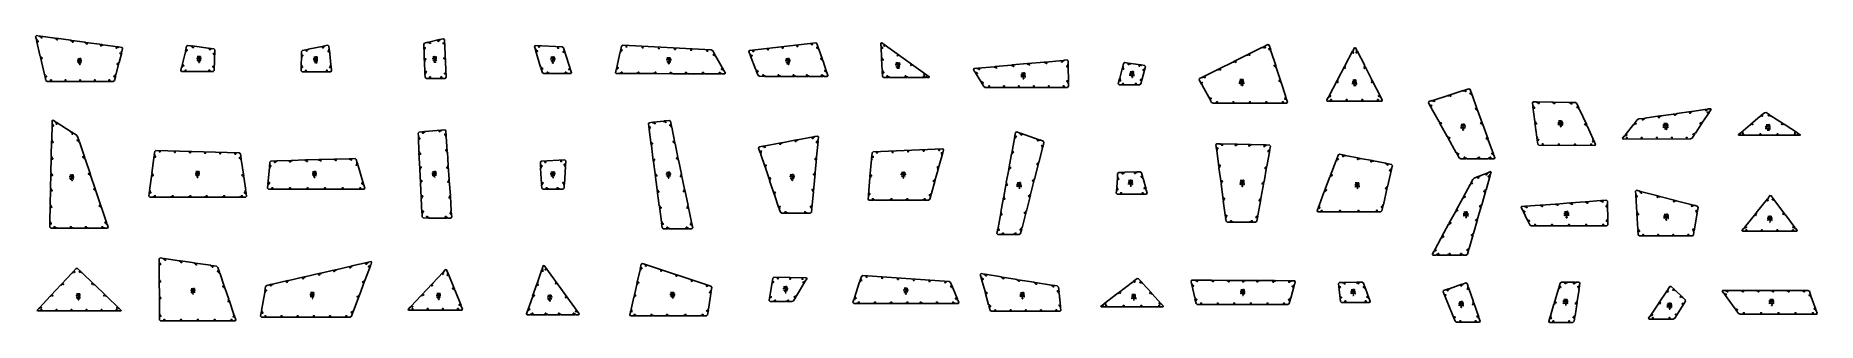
# Model space of a CAD drawing. Header units: metres. Extents: x 97 to 11124, y 152 to 1930.
import ezdxf

# ---------------------------------------------------------------- set-up
doc = ezdxf.new("R2010")
doc.units = ezdxf.units.M
for name, color, linetype in [('leg_front_left_cuts', 1, 'Continuous'), ('leg_front_left_marks', 2, 'Continuous'), ('leg_front_right_cuts', 1, 'Continuous'), ('leg_front_right_marks', 2, 'Continuous'), ('leg_rear_left_cuts', 1, 'Continuous'), ('leg_rear_left_marks', 2, 'Continuous'), ('leg_rear_right_cuts', 1, 'Continuous'), ('leg_rear_right_marks', 2, 'Continuous')]:
    doc.layers.add(name, color=color, linetype=linetype)

msp = doc.modelspace()

# ---------------------------------------------------------------- linework, layer by layer
at = {"layer": 'leg_front_left_cuts'}
for points in [[(4577, 1678), (4608, 1677), (4608, 1680), (4613, 1680), (4613, 1677), (4702, 1677), (4702, 1680), (4707, 1680), (4707, 1677), (4795, 1677), (4795, 1680), (4800, 1680), (4800, 1677), (4878, 1677), (4878, 1680), (4883, 1680), (4883, 1677), (4972, 1677), (4972, 1680), (4977, 1680), (4977, 1677), (4997, 1677), (5001, 1683), (4995, 1702), (4992, 1701), (4990, 1705), (4993, 1706), (4969, 1777), (4966, 1776), (4965, 1780), (4967, 1781), (4945, 1846), (4942, 1845), (4941, 1849), (4943, 1850), (4933, 1880), (4925, 1885), (4515, 1838), (4511, 1831), (4518, 1814), (4521, 1815), (4522, 1810), (4520, 1809), (4555, 1717), (4558, 1718), (4560, 1714), (4557, 1712), (4569, 1683)], [(4905, 1877), (4905, 1874), (4900, 1873), (4900, 1876)], [(5345, 1671), (5376, 1671), (5376, 1674), (5381, 1674), (5381, 1671), (5489, 1671), (5489, 1674), (5494, 1674), (5494, 1671), (5607, 1671), (5607, 1674), (5612, 1674), (5612, 1671), (5627, 1671), (5628, 1675), (5334, 1886), (5329, 1883), (5329, 1866), (5332, 1866), (5333, 1861), (5330, 1861), (5333, 1793), (5336, 1793), (5336, 1788), (5333, 1788), (5337, 1714), (5340, 1714), (5340, 1709), (5337, 1709), (5338, 1678)], [(3242, 1694), (3273, 1694), (3273, 1697), (3278, 1697), (3278, 1694), (3385, 1694), (3385, 1697), (3390, 1697), (3390, 1694), (3410, 1694), (3414, 1700), (3364, 1854), (3356, 1860), (3190, 1869), (3185, 1863), (3191, 1844), (3194, 1845), (3195, 1840), (3192, 1839), (3223, 1735), (3226, 1736), (3228, 1731), (3225, 1730), (3234, 1700)], [(3200, 1836), (3202, 1837), (3204, 1832), (3201, 1831)], [(3215, 1862), (3215, 1859), (3210, 1859), (3211, 1862)], [(3334, 1855), (3334, 1852), (3329, 1852), (3329, 1855)], [(3366, 1827), (3364, 1826), (3362, 1831), (3365, 1832)], [(3691, 1694), (3712, 1694), (3712, 1697), (3717, 1697), (3717, 1694), (3816, 1694), (3816, 1697), (3821, 1697), (3821, 1694), (3921, 1694), (3921, 1697), (3926, 1697), (3926, 1694), (4035, 1693), (4035, 1696), (4040, 1696), (4040, 1693), (4129, 1693), (4129, 1696), (4134, 1696), (4134, 1693), (4234, 1693), (4234, 1696), (4239, 1696), (4239, 1693), (4338, 1693), (4338, 1696), (4343, 1696), (4343, 1693), (4363, 1693), (4366, 1698), (4357, 1714), (4355, 1713), (4352, 1717), (4355, 1718), (4306, 1804), (4303, 1803), (4301, 1807), (4303, 1808), (4288, 1835), (4279, 1841), (3731, 1870), (3723, 1864), (3717, 1834), (3719, 1833), (3718, 1828), (3715, 1829), (3692, 1724), (3695, 1723), (3694, 1719), (3691, 1719), (3687, 1700)], [(3725, 1842), (3727, 1842), (3726, 1837), (3723, 1837)], [(3757, 1863), (3757, 1860), (3752, 1860), (3752, 1863)], [(3857, 1857), (3857, 1854), (3852, 1855), (3852, 1858)], [(3957, 1852), (3957, 1849), (3952, 1849), (3952, 1852)], [(4057, 1847), (4057, 1844), (4052, 1844), (4052, 1847)], [(4157, 1842), (4157, 1839), (4152, 1839), (4152, 1842)], [(4257, 1836), (4257, 1833), (4252, 1834), (4252, 1837)], [(4296, 1810), (4293, 1808), (4291, 1813), (4293, 1814)], [(4527, 1807), (4530, 1808), (4532, 1803), (4529, 1802)], [(4542, 1835), (4542, 1832), (4537, 1831), (4537, 1834)], [(4632, 1845), (4633, 1842), (4628, 1842), (4627, 1845)], [(4723, 1856), (4723, 1853), (4718, 1852), (4718, 1855)], [(4814, 1866), (4814, 1863), (4809, 1863), (4809, 1866)], [(4936, 1853), (4933, 1852), (4932, 1857), (4935, 1858)], [(4960, 1784), (4957, 1783), (4956, 1788), (4958, 1789)], [(5336, 1856), (5339, 1856), (5339, 1851), (5336, 1851)], [(5339, 1783), (5342, 1783), (5343, 1778), (5340, 1778)], [(5351, 1866), (5350, 1863), (5346, 1866), (5347, 1868)], [(5435, 1806), (5433, 1804), (5429, 1807), (5431, 1809)], [(3232, 1727), (3235, 1728), (3236, 1723), (3233, 1722)], [(3263, 1700), (3263, 1703), (3268, 1703), (3268, 1700)], [(3375, 1700), (3375, 1703), (3380, 1703), (3380, 1700)], [(3402, 1719), (3399, 1718), (3397, 1722), (3400, 1723)], [(3700, 1733), (3703, 1732), (3702, 1727), (3699, 1728)], [(3722, 1700), (3722, 1703), (3727, 1703), (3727, 1700)], [(3826, 1700), (3826, 1703), (3831, 1703), (3831, 1700)], [(3931, 1700), (3931, 1703), (3936, 1703), (3936, 1700)], [(4025, 1699), (4025, 1702), (4030, 1702), (4030, 1699)], [(4119, 1699), (4119, 1702), (4124, 1702), (4124, 1699)], [(4224, 1699), (4224, 1702), (4229, 1702), (4229, 1699)], [(4328, 1699), (4328, 1702), (4333, 1702), (4333, 1699)], [(4347, 1720), (4345, 1718), (4342, 1723), (4345, 1724)], [(4565, 1710), (4567, 1711), (4569, 1706), (4566, 1705)], [(4598, 1683), (4598, 1686), (4603, 1686), (4603, 1683)], [(4692, 1683), (4692, 1686), (4697, 1686), (4697, 1683)], [(4785, 1683), (4785, 1686), (4790, 1686), (4790, 1683)], [(4868, 1683), (4868, 1686), (4873, 1686), (4873, 1683)], [(4962, 1683), (4962, 1686), (4967, 1686), (4967, 1683)], [(4986, 1709), (4983, 1708), (4981, 1713), (4984, 1714)], [(5343, 1704), (5346, 1704), (5346, 1699), (5343, 1699)], [(5366, 1677), (5366, 1680), (5371, 1680), (5371, 1677)], [(5479, 1677), (5479, 1680), (5484, 1680), (5484, 1677)], [(5518, 1747), (5516, 1744), (5512, 1747), (5514, 1749)], [(5593, 1677), (5593, 1680), (5598, 1680), (5598, 1677)], [(5601, 1687), (5599, 1685), (5595, 1687), (5597, 1690)], [(3983, 733), (4014, 733), (4014, 736), (4019, 736), (4019, 733), (4134, 733), (4134, 736), (4139, 736), (4139, 733), (4159, 733), (4164, 739), (4157, 769), (4154, 769), (4153, 774), (4156, 774), (4136, 872), (4133, 871), (4132, 876), (4135, 877), (4115, 974), (4112, 973), (4111, 978), (4114, 979), (4095, 1067), (4092, 1066), (4091, 1071), (4094, 1072), (4076, 1159), (4073, 1158), (4072, 1163), (4075, 1164), (4055, 1261), (4052, 1261), (4051, 1265), (4054, 1266), (4034, 1363), (4031, 1363), (4030, 1368), (4033, 1368), (4026, 1399), (4019, 1404), (3988, 1401), (3988, 1398), (3983, 1397), (3983, 1400), (3921, 1393), (3921, 1390), (3916, 1390), (3916, 1393), (3895, 1390), (3890, 1383), (3894, 1352), (3897, 1353), (3897, 1348), (3894, 1347), (3907, 1253), (3910, 1253), (3911, 1248), (3908, 1248), (3920, 1153), (3923, 1154), (3924, 1149), (3921, 1148), (3931, 1074), (3934, 1074), (3935, 1069), (3932, 1069), (3944, 974), (3947, 974), (3948, 969), (3945, 969), (3957, 875), (3960, 875), (3961, 870), (3958, 870), (3971, 775), (3974, 775), (3974, 770), (3971, 770), (3975, 739)], [(3898, 1363), (3901, 1363), (3902, 1358), (3899, 1358)], [(3931, 1388), (3932, 1385), (3927, 1385), (3926, 1388)], [(3998, 1396), (3999, 1393), (3994, 1392), (3993, 1395)], [(4026, 1372), (4023, 1371), (4022, 1376), (4025, 1377)], [(3912, 1263), (3915, 1264), (3915, 1259), (3912, 1259)], [(4047, 1270), (4044, 1269), (4043, 1274), (4046, 1275)], [(4715, 829), (4746, 829), (4746, 832), (4751, 832), (4751, 829), (4867, 829), (4867, 832), (4872, 832), (4872, 829), (4893, 829), (4900, 835), (4902, 856), (4899, 857), (4899, 862), (4902, 861), (4911, 961), (4908, 962), (4909, 967), (4912, 966), (4922, 1076), (4919, 1077), (4919, 1081), (4922, 1081), (4930, 1171), (4927, 1172), (4928, 1177), (4931, 1176), (4940, 1276), (4937, 1277), (4937, 1282), (4940, 1281), (4942, 1302), (4936, 1307), (4917, 1304), (4918, 1301), (4913, 1300), (4912, 1303), (4812, 1284), (4813, 1281), (4808, 1280), (4807, 1283), (4716, 1266), (4717, 1264), (4712, 1263), (4711, 1266), (4602, 1245), (4602, 1242), (4597, 1241), (4597, 1244), (4576, 1240), (4572, 1233), (4582, 1204), (4585, 1205), (4587, 1200), (4584, 1199), (4612, 1115), (4615, 1116), (4616, 1112), (4614, 1111), (4639, 1036), (4642, 1037), (4643, 1032), (4640, 1031), (4669, 948), (4671, 949), (4673, 944), (4670, 943), (4698, 860), (4701, 861), (4703, 856), (4700, 855), (4707, 835)], [(4585, 1215), (4587, 1216), (4589, 1211), (4586, 1210)], [(4613, 1241), (4613, 1238), (4608, 1237), (4608, 1240)], [(4708, 1259), (4708, 1256), (4703, 1255), (4703, 1258)], [(4803, 1277), (4804, 1274), (4799, 1273), (4799, 1276)], [(4909, 1296), (4909, 1293), (4904, 1292), (4904, 1295)], [(4933, 1267), (4930, 1267), (4930, 1272), (4933, 1272)], [(5255, 910), (5286, 910), (5286, 913), (5291, 913), (5291, 910), (5382, 910), (5382, 913), (5387, 913), (5387, 910), (5480, 910), (5480, 913), (5485, 913), (5485, 910), (5587, 910), (5587, 913), (5592, 913), (5592, 910), (5623, 910), (5631, 916), (5640, 946), (5637, 947), (5638, 951), (5641, 951), (5664, 1033), (5661, 1034), (5662, 1038), (5665, 1038), (5683, 1101), (5680, 1101), (5682, 1106), (5684, 1105), (5708, 1188), (5705, 1188), (5706, 1193), (5709, 1192), (5717, 1222), (5713, 1228), (5281, 1210), (5274, 1204), (5271, 1168), (5274, 1167), (5273, 1162), (5270, 1163), (5261, 1055), (5264, 1054), (5264, 1049), (5261, 1050), (5251, 942), (5254, 941), (5254, 936), (5251, 937), (5249, 916)], [(5500, 1213), (5500, 1210), (5495, 1210), (5495, 1213)], [(5596, 1217), (5596, 1214), (5591, 1214), (5591, 1217)], [(5692, 1221), (5692, 1218), (5687, 1218), (5687, 1221)], [(3237, 978), (3268, 978), (3268, 981), (3273, 981), (3273, 978), (3335, 978), (3335, 981), (3340, 981), (3340, 978), (3362, 978), (3368, 984), (3369, 1005), (3366, 1005), (3367, 1010), (3370, 1010), (3376, 1118), (3373, 1118), (3373, 1123), (3376, 1123), (3378, 1154), (3372, 1160), (3227, 1152), (3221, 1145), (3223, 1114), (3226, 1114), (3226, 1109), (3223, 1109), (3229, 1009), (3232, 1009), (3232, 1004), (3229, 1004), (3230, 984)], [(3228, 1124), (3231, 1124), (3232, 1119), (3229, 1119)], [(3254, 1147), (3254, 1144), (3249, 1144), (3249, 1147)], [(3352, 1153), (3352, 1150), (3347, 1149), (3347, 1152)], [(3371, 1128), (3368, 1128), (3368, 1133), (3371, 1133)], [(3925, 1164), (3928, 1164), (3928, 1159), (3926, 1159)], [(4068, 1167), (4065, 1167), (4064, 1172), (4067, 1172)], [(4614, 1127), (4617, 1128), (4619, 1123), (4616, 1122)], [(4923, 1162), (4920, 1162), (4921, 1167), (4924, 1167)], [(5278, 1181), (5281, 1181), (5281, 1176), (5278, 1176)], [(5307, 1206), (5307, 1203), (5302, 1202), (5302, 1205)], [(5403, 1209), (5404, 1206), (5399, 1206), (5398, 1209)], [(5680, 1112), (5677, 1113), (5679, 1117), (5681, 1117)], [(5705, 1199), (5702, 1200), (5703, 1204), (5706, 1204)], [(3234, 1019), (3237, 1019), (3238, 1014), (3235, 1014)], [(3364, 1015), (3361, 1015), (3361, 1020), (3364, 1020)], [(3938, 1064), (3941, 1065), (3942, 1060), (3939, 1059)], [(4092, 1056), (4089, 1055), (4088, 1060), (4091, 1061)], [(4641, 1048), (4644, 1048), (4646, 1044), (4643, 1043)], [(4915, 1067), (4912, 1067), (4912, 1072), (4915, 1072)], [(5268, 1064), (5271, 1064), (5270, 1059), (5267, 1059)], [(5656, 1025), (5653, 1026), (5654, 1030), (5657, 1030)], [(3258, 984), (3258, 987), (3263, 987), (3263, 984)], [(3325, 984), (3325, 987), (3330, 987), (3330, 984)], [(3951, 965), (3954, 965), (3955, 960), (3952, 960)], [(4111, 963), (4108, 962), (4107, 967), (4110, 968)], [(4671, 959), (4674, 960), (4676, 956), (4673, 955)], [(4906, 972), (4903, 972), (4903, 977), (4906, 977)], [(5258, 951), (5261, 951), (5261, 946), (5258, 946)], [(5276, 916), (5276, 919), (5281, 919), (5281, 916)], [(5392, 916), (5392, 919), (5397, 919), (5397, 916)], [(5490, 916), (5490, 919), (5495, 919), (5495, 916)], [(5597, 916), (5597, 919), (5602, 919), (5602, 916)], [(5631, 938), (5628, 939), (5629, 943), (5632, 943)], [(3965, 865), (3968, 866), (3968, 861), (3965, 860)], [(4132, 861), (4129, 860), (4128, 865), (4131, 866)], [(4701, 871), (4704, 872), (4705, 867), (4703, 866)], [(4736, 835), (4736, 838), (4741, 838), (4741, 835)], [(4857, 835), (4857, 838), (4862, 838), (4862, 835)], [(4896, 867), (4893, 867), (4894, 872), (4897, 872)], [(3978, 766), (3981, 766), (3982, 761), (3979, 761)], [(4004, 739), (4004, 742), (4009, 742), (4009, 739)], [(4124, 739), (4124, 742), (4129, 742), (4129, 739)], [(4154, 758), (4151, 758), (4150, 763), (4153, 763)], [(3140, 200), (3160, 200), (3160, 203), (3165, 203), (3165, 200), (3261, 200), (3261, 203), (3266, 203), (3266, 200), (3343, 200), (3343, 203), (3348, 203), (3348, 200), (3435, 200), (3435, 203), (3440, 203), (3440, 200), (3458, 200), (3461, 205), (3245, 504), (3239, 503), (3233, 485), (3236, 484), (3234, 479), (3231, 480), (3203, 399), (3206, 398), (3204, 394), (3201, 395), (3173, 314), (3176, 313), (3174, 308), (3172, 309), (3143, 229), (3146, 228), (3145, 223), (3142, 224), (3135, 206)], [(3235, 473), (3238, 472), (3236, 468), (3234, 469)], [(3255, 479), (3253, 477), (3250, 482), (3253, 483)], [(3780, 193), (3811, 193), (3811, 196), (3816, 196), (3816, 193), (3916, 193), (3916, 196), (3921, 196), (3921, 193), (4012, 193), (4012, 196), (4017, 196), (4017, 193), (4107, 193), (4107, 196), (4112, 196), (4112, 193), (4213, 193), (4213, 196), (4218, 196), (4218, 193), (4249, 193), (4256, 199), (4261, 230), (4258, 230), (4259, 235), (4262, 235), (4278, 343), (4275, 344), (4276, 349), (4279, 348), (4282, 369), (4277, 377), (3853, 517), (3846, 513), (3839, 482), (3842, 482), (3841, 477), (3838, 478), (3819, 393), (3822, 393), (3820, 388), (3818, 388), (3801, 313), (3803, 312), (3802, 308), (3799, 308), (3783, 234), (3786, 234), (3785, 229), (3782, 229), (3775, 199)], [(3847, 491), (3850, 490), (3849, 485), (3846, 486)], [(3876, 503), (3875, 500), (3870, 502), (3871, 505)], [(3971, 472), (3970, 469), (3965, 471), (3966, 473)], [(4065, 441), (4065, 438), (4060, 439), (4061, 442)], [(5161, 269), (5180, 269), (5180, 272), (5185, 272), (5185, 269), (5281, 269), (5281, 272), (5286, 272), (5286, 269), (5381, 269), (5381, 272), (5386, 272), (5386, 269), (5481, 269), (5481, 272), (5486, 272), (5486, 269), (5582, 269), (5582, 272), (5587, 272), (5587, 269), (5682, 269), (5682, 272), (5687, 272), (5687, 269), (5783, 269), (5783, 272), (5788, 272), (5788, 269), (5807, 269), (5811, 275), (5804, 292), (5802, 291), (5800, 295), (5802, 296), (5774, 366), (5771, 365), (5769, 369), (5772, 371), (5760, 399), (5751, 406), (5216, 443), (5208, 437), (5198, 408), (5201, 407), (5200, 402), (5197, 403), (5164, 299), (5167, 298), (5165, 293), (5162, 294), (5156, 275)], [(3205, 388), (3208, 387), (3207, 382), (3204, 383)], [(3318, 392), (3316, 391), (3313, 395), (3315, 396)], [(3827, 402), (3830, 401), (3828, 396), (3826, 397)], [(4160, 409), (4159, 406), (4155, 408), (4156, 411)], [(4255, 378), (4254, 375), (4249, 377), (4250, 380)], [(4271, 334), (4268, 335), (4268, 340), (4271, 339)], [(4643, 281), (4662, 281), (4662, 284), (4667, 284), (4667, 281), (4742, 281), (4742, 284), (4747, 284), (4747, 281), (4778, 281), (4788, 286), (4804, 313), (4802, 314), (4804, 319), (4807, 317), (4858, 403), (4856, 404), (4858, 408), (4861, 407), (4871, 423), (4868, 428), (4667, 432), (4660, 426), (4637, 287)], [(4662, 404), (4665, 404), (4664, 399), (4661, 399)], [(4693, 426), (4693, 423), (4688, 423), (4688, 426)], [(4770, 424), (4770, 421), (4765, 421), (4765, 424)], [(4846, 423), (4846, 420), (4841, 420), (4841, 423)], [(4848, 397), (4846, 399), (4848, 403), (4851, 401)], [(5207, 416), (5210, 415), (5209, 410), (5206, 411)], [(5242, 435), (5242, 432), (5237, 433), (5237, 436)], [(5339, 428), (5339, 425), (5334, 426), (5334, 429)], [(5437, 422), (5437, 419), (5432, 419), (5432, 422)], [(5535, 415), (5534, 412), (5529, 412), (5530, 415)], [(5632, 408), (5632, 405), (5627, 405), (5627, 408)], [(5730, 401), (5730, 398), (5725, 399), (5725, 402)], [(5764, 373), (5762, 372), (5760, 376), (5763, 378)], [(3152, 236), (3155, 235), (3153, 231), (3151, 231)], [(3182, 322), (3185, 321), (3183, 316), (3180, 317)], [(3381, 306), (3378, 304), (3375, 308), (3378, 310)], [(3444, 219), (3441, 217), (3438, 221), (3441, 223)], [(3786, 223), (3789, 222), (3788, 218), (3785, 218)], [(3809, 322), (3812, 321), (3810, 316), (3808, 317)], [(4253, 221), (4250, 221), (4251, 226), (4254, 226)], [(4647, 312), (4650, 311), (4649, 306), (4646, 307)], [(4672, 287), (4672, 290), (4677, 290), (4677, 287)], [(4752, 287), (4752, 290), (4757, 290), (4757, 287)], [(4794, 307), (4791, 309), (4794, 313), (4796, 312)], [(5172, 306), (5175, 305), (5174, 301), (5171, 302)], [(5190, 275), (5190, 278), (5195, 278), (5195, 275)], [(5291, 275), (5291, 278), (5296, 278), (5296, 275)], [(5391, 275), (5391, 278), (5396, 278), (5396, 275)], [(5491, 275), (5491, 278), (5496, 278), (5496, 275)], [(5572, 275), (5572, 278), (5577, 278), (5577, 275)], [(5672, 275), (5672, 278), (5677, 278), (5677, 275)], [(5773, 275), (5773, 278), (5778, 278), (5778, 275)], [(5795, 299), (5792, 297), (5790, 302), (5793, 303)], [(3170, 206), (3170, 209), (3175, 209), (3175, 206)], [(3251, 206), (3251, 209), (3256, 209), (3256, 206)], [(3333, 206), (3333, 209), (3338, 209), (3338, 206)], [(3425, 206), (3425, 209), (3430, 209), (3430, 206)], [(3801, 199), (3801, 202), (3806, 202), (3806, 199)], [(3906, 199), (3906, 202), (3911, 202), (3911, 199)], [(4002, 199), (4002, 202), (4007, 202), (4007, 199)], [(4117, 199), (4117, 202), (4122, 202), (4122, 199)], [(4223, 199), (4223, 202), (4228, 202), (4228, 199)]]:
    msp.add_lwpolyline(points, close=True, dxfattribs=at)
at = {"layer": 'leg_front_left_marks'}
for p, q in [((3286, 1789), (3286, 1782)), ((3286, 1789), (3290, 1789)), ((3286, 1786), (3289, 1786)), ((3290, 1778), (3290, 1771)), ((3290, 1771), (3294, 1771)), ((3291, 1800), (3291, 1793)), ((3291, 1793), (3295, 1793)), ((3292, 1787), (3292, 1782)), ((3292, 1785), (3293, 1786)), ((3293, 1786), (3293, 1787)), ((3293, 1787), (3294, 1787)), ((3294, 1787), (3295, 1787)), ((3296, 1775), (3295, 1774)), ((3295, 1774), (3300, 1774)), ((3295, 1774), (3295, 1773)), ((3295, 1773), (3296, 1772)), ((3297, 1776), (3296, 1775)), ((3296, 1772), (3297, 1771)), ((3298, 1798), (3297, 1797)), ((3297, 1797), (3297, 1796)), ((3297, 1796), (3301, 1796)), ((3297, 1796), (3297, 1795)), ((3297, 1795), (3297, 1794)), ((3297, 1794), (3298, 1793)), ((3298, 1787), (3297, 1786)), ((3297, 1786), (3297, 1785)), ((3297, 1785), (3297, 1784)), ((3297, 1784), (3297, 1783)), ((3297, 1783), (3298, 1782)), ((3298, 1776), (3297, 1776)), ((3297, 1776), (3297, 1776)), ((3297, 1771), (3297, 1771)), ((3297, 1771), (3298, 1771)), ((3299, 1767), (3297, 1767)), ((3297, 1767), (3297, 1766)), ((3297, 1766), (3297, 1766)), ((3297, 1766), (3297, 1765)), ((3297, 1765), (3298, 1765)), ((3299, 1798), (3298, 1798)), ((3298, 1793), (3299, 1793)), ((3298, 1787), (3298, 1787)), ((3299, 1787), (3298, 1787)), ((3298, 1782), (3298, 1782)), ((3298, 1782), (3299, 1782)), ((3299, 1776), (3298, 1776)), ((3298, 1771), (3299, 1771)), ((3298, 1765), (3300, 1764)), ((3300, 1798), (3299, 1798)), ((3299, 1793), (3300, 1793)), ((3300, 1787), (3299, 1787)), ((3299, 1782), (3300, 1782)), ((3299, 1775), (3299, 1776)), ((3300, 1774), (3299, 1775)), ((3299, 1771), (3300, 1772)), ((3300, 1767), (3299, 1767)), ((3299, 1764), (3300, 1765)), ((3301, 1797), (3300, 1798)), ((3300, 1798), (3300, 1798)), ((3300, 1793), (3301, 1794)), ((3300, 1793), (3300, 1793)), ((3301, 1786), (3300, 1787)), ((3300, 1782), (3301, 1783)), ((3300, 1774), (3300, 1774)), ((3301, 1767), (3300, 1767)), ((3300, 1765), (3301, 1765)), ((3301, 1796), (3301, 1797)), ((3301, 1796), (3301, 1796)), ((3301, 1785), (3301, 1786)), ((3301, 1784), (3301, 1785)), ((3301, 1783), (3301, 1784)), ((3301, 1766), (3301, 1767)), ((3301, 1765), (3301, 1766)), ((3301, 1766), (3301, 1766)), ((3302, 1776), (3304, 1776)), ((3304, 1797), (3303, 1796)), ((3303, 1796), (3303, 1795)), ((3303, 1795), (3304, 1794)), ((3304, 1778), (3303, 1778)), ((3303, 1778), (3303, 1777)), ((3303, 1777), (3303, 1771)), ((3305, 1798), (3304, 1798)), ((3304, 1798), (3304, 1797)), ((3304, 1794), (3304, 1793)), ((3304, 1793), (3305, 1793)), ((3305, 1790), (3304, 1791)), ((3304, 1787), (3304, 1782)), ((3304, 1785), (3305, 1787)), ((3304, 1778), (3304, 1778)), ((3306, 1798), (3305, 1798)), ((3305, 1793), (3306, 1793)), ((3306, 1790), (3305, 1790)), ((3305, 1787), (3305, 1787)), ((3305, 1787), (3307, 1787)), ((3307, 1798), (3306, 1798)), ((3306, 1793), (3307, 1793)), ((3307, 1791), (3306, 1790)), ((3306, 1776), (3308, 1776)), ((3307, 1798), (3307, 1792)), ((3307, 1797), (3307, 1798)), ((3307, 1793), (3307, 1794)), ((3307, 1792), (3307, 1791)), ((3307, 1791), (3307, 1791)), ((3307, 1787), (3307, 1787)), ((3307, 1787), (3308, 1785)), ((3307, 1778), (3307, 1772)), ((3307, 1772), (3307, 1771)), ((3307, 1771), (3308, 1771)), ((3308, 1785), (3308, 1782)), ((3308, 1771), (3309, 1771)), ((3310, 1787), (3312, 1787)), ((3311, 1789), (3311, 1783)), ((3311, 1783), (3311, 1782)), ((3311, 1782), (3312, 1782)), ((3312, 1782), (3313, 1782)), ((4003, 1785), (4003, 1777)), ((4003, 1785), (4008, 1785)), ((4003, 1781), (4006, 1781)), ((4007, 1774), (4007, 1766)), ((4007, 1766), (4011, 1766)), ((4008, 1796), (4008, 1788)), ((4008, 1788), (4012, 1788)), ((4009, 1782), (4009, 1777)), ((4009, 1780), (4010, 1781)), ((4010, 1781), (4010, 1782)), ((4010, 1782), (4011, 1782)), ((4011, 1782), (4012, 1782)), ((4014, 1771), (4013, 1770)), ((4013, 1770), (4013, 1769)), ((4013, 1769), (4017, 1769)), ((4013, 1769), (4013, 1768)), ((4013, 1768), (4013, 1767)), ((4013, 1767), (4014, 1766)), ((4015, 1793), (4014, 1792)), ((4014, 1792), (4014, 1791)), ((4014, 1791), (4018, 1791)), ((4014, 1791), (4014, 1790)), ((4014, 1790), (4014, 1789)), ((4014, 1789), (4015, 1788)), ((4015, 1782), (4014, 1781)), ((4014, 1781), (4014, 1780)), ((4014, 1780), (4014, 1779)), ((4014, 1779), (4014, 1778)), ((4014, 1778), (4015, 1777)), ((4015, 1771), (4014, 1771)), ((4014, 1771), (4014, 1771)), ((4014, 1766), (4014, 1766)), ((4014, 1766), (4015, 1766)), ((4016, 1793), (4015, 1793)), ((4015, 1788), (4016, 1788)), ((4015, 1782), (4015, 1782)), ((4016, 1782), (4015, 1782)), ((4015, 1777), (4015, 1777)), ((4015, 1777), (4016, 1777)), ((4016, 1771), (4015, 1771)), ((4015, 1766), (4016, 1766)), ((4017, 1793), (4016, 1793)), ((4016, 1788), (4017, 1788)), ((4017, 1782), (4016, 1782)), ((4016, 1777), (4017, 1777)), ((4016, 1770), (4016, 1771)), ((4017, 1770), (4016, 1770)), ((4016, 1766), (4017, 1767)), ((4018, 1792), (4017, 1793)), ((4017, 1793), (4017, 1793)), ((4017, 1788), (4018, 1789)), ((4017, 1788), (4017, 1788)), ((4018, 1781), (4017, 1782)), ((4017, 1777), (4018, 1778)), ((4017, 1769), (4017, 1770)), ((4018, 1791), (4018, 1792)), ((4018, 1792), (4018, 1792)), ((4018, 1780), (4018, 1781)), ((4018, 1779), (4018, 1780)), ((4018, 1778), (4018, 1779)), ((4019, 1771), (4021, 1771)), ((4021, 1792), (4020, 1791)), ((4020, 1791), (4020, 1790)), ((4020, 1790), (4021, 1789)), ((4021, 1774), (4020, 1773)), ((4020, 1773), (4020, 1772)), ((4020, 1772), (4020, 1766)), ((4022, 1793), (4021, 1793)), ((4021, 1793), (4021, 1792)), ((4021, 1789), (4021, 1788)), ((4021, 1788), (4022, 1788)), ((4022, 1786), (4021, 1786)), ((4021, 1782), (4021, 1777)), ((4021, 1781), (4022, 1782)), ((4021, 1774), (4021, 1774)), ((4023, 1793), (4022, 1793)), ((4022, 1788), (4023, 1788)), ((4023, 1786), (4022, 1786)), ((4022, 1782), (4023, 1782)), ((4024, 1793), (4023, 1793)), ((4023, 1788), (4024, 1788)), ((4024, 1786), (4023, 1786)), ((4023, 1782), (4024, 1782)), ((4023, 1771), (4025, 1771)), ((4024, 1793), (4024, 1787)), ((4024, 1792), (4024, 1793)), ((4024, 1788), (4024, 1789)), ((4024, 1787), (4024, 1786)), ((4024, 1786), (4024, 1786)), ((4024, 1782), (4024, 1782)), ((4024, 1782), (4025, 1781)), ((4024, 1774), (4024, 1768)), ((4024, 1768), (4024, 1766)), ((4024, 1766), (4025, 1766)), ((4025, 1781), (4025, 1777)), ((4025, 1766), (4026, 1766)), ((4027, 1782), (4029, 1782)), ((4028, 1785), (4028, 1779)), ((4028, 1779), (4028, 1777)), ((4028, 1777), (4029, 1777)), ((4029, 1777), (4030, 1777)), ((4740, 1779), (4740, 1772)), ((4740, 1779), (4745, 1779)), ((4740, 1776), (4743, 1776)), ((4744, 1768), (4744, 1761)), ((4745, 1790), (4745, 1783)), ((4745, 1783), (4750, 1783)), ((4747, 1777), (4747, 1772)), ((4747, 1775), (4747, 1776)), ((4747, 1776), (4748, 1776)), ((4748, 1776), (4748, 1777)), ((4748, 1777), (4749, 1777)), ((4751, 1765), (4750, 1765)), ((4750, 1765), (4750, 1764)), ((4752, 1787), (4751, 1787)), ((4751, 1787), (4751, 1786)), ((4751, 1786), (4755, 1786)), ((4751, 1786), (4751, 1785)), ((4751, 1785), (4751, 1784)), ((4751, 1784), (4752, 1783)), ((4752, 1776), (4751, 1776)), ((4751, 1776), (4751, 1775)), ((4751, 1775), (4751, 1774)), ((4751, 1774), (4751, 1773)), ((4751, 1773), (4752, 1772)), ((4752, 1766), (4751, 1765)), ((4753, 1788), (4752, 1787)), ((4752, 1783), (4753, 1783)), ((4753, 1777), (4752, 1776)), ((4752, 1772), (4753, 1772)), ((4753, 1766), (4752, 1766)), ((4754, 1788), (4753, 1788)), ((4753, 1783), (4754, 1783)), ((4754, 1777), (4753, 1777)), ((4753, 1772), (4754, 1772)), ((4753, 1765), (4753, 1766)), ((4754, 1765), (4753, 1765)), ((4755, 1787), (4754, 1788)), ((4754, 1783), (4755, 1783)), ((4754, 1776), (4754, 1777)), ((4755, 1776), (4754, 1776)), ((4754, 1772), (4755, 1773)), ((4754, 1772), (4754, 1772)), ((4754, 1764), (4754, 1765)), ((4755, 1786), (4755, 1787)), ((4755, 1787), (4755, 1787)), ((4755, 1786), (4755, 1786)), ((4755, 1783), (4755, 1784)), ((4756, 1775), (4755, 1776)), ((4755, 1773), (4756, 1774)), ((4756, 1774), (4756, 1775)), ((4756, 1766), (4758, 1766)), ((4758, 1787), (4757, 1786)), ((4757, 1786), (4757, 1785)), ((4757, 1785), (4758, 1784)), ((4758, 1768), (4757, 1768)), ((4757, 1768), (4757, 1767)), ((4757, 1767), (4757, 1761)), ((4759, 1787), (4758, 1787)), ((4758, 1784), (4759, 1783)), ((4758, 1777), (4758, 1772)), ((4758, 1775), (4759, 1776)), ((4759, 1768), (4758, 1768)), ((4760, 1788), (4759, 1788)), ((4759, 1788), (4759, 1787)), ((4759, 1783), (4759, 1783)), ((4759, 1783), (4760, 1783)), ((4759, 1780), (4759, 1781)), ((4760, 1780), (4759, 1780)), ((4759, 1776), (4760, 1777)), ((4761, 1787), (4760, 1788)), ((4760, 1783), (4761, 1783)), ((4761, 1781), (4760, 1780)), ((4760, 1777), (4761, 1777)), ((4760, 1766), (4763, 1766)), ((4762, 1787), (4761, 1787)), ((4761, 1783), (4762, 1784)), ((4762, 1782), (4761, 1781)), ((4761, 1781), (4761, 1781)), ((4761, 1777), (4762, 1776)), ((4761, 1768), (4761, 1762)), ((4762, 1788), (4762, 1782)), ((4762, 1776), (4762, 1775)), ((4762, 1775), (4762, 1772)), ((4764, 1777), (4767, 1777)), ((4765, 1779), (4765, 1773)), ((4765, 1773), (4766, 1772)), ((4766, 1772), (4766, 1772)), ((4766, 1772), (4767, 1772)), ((5426, 1765), (5426, 1757)), ((3297, 1763), (3298, 1764)), ((3297, 1762), (3297, 1763)), ((3297, 1761), (3297, 1762)), ((3297, 1760), (3297, 1761)), ((3297, 1761), (3297, 1761)), ((3299, 1760), (3297, 1760)), ((3298, 1764), (3299, 1764)), ((3300, 1760), (3299, 1760)), ((3300, 1764), (3301, 1764)), ((3301, 1760), (3300, 1760)), ((3301, 1764), (3301, 1763)), ((3301, 1763), (3302, 1762)), ((3302, 1761), (3301, 1761)), ((3301, 1761), (3301, 1760)), ((3302, 1762), (3302, 1761)), ((4014, 1760), (4014, 1762)), ((4014, 1762), (4015, 1762)), ((4014, 1759), (4014, 1760)), ((4014, 1760), (4014, 1760)), ((4015, 1758), (4014, 1759)), ((4015, 1755), (4014, 1756)), ((4015, 1762), (4016, 1763)), ((4016, 1758), (4015, 1758)), ((4016, 1755), (4015, 1755)), ((4016, 1763), (4016, 1763)), ((4016, 1763), (4018, 1762)), ((4018, 1758), (4016, 1758)), ((4016, 1758), (4016, 1758)), ((4018, 1755), (4016, 1755)), ((4016, 1755), (4016, 1755)), ((4018, 1762), (4018, 1762)), ((4018, 1762), (4019, 1760)), ((4019, 1760), (4018, 1759)), ((4018, 1759), (4018, 1758)), ((4019, 1758), (4018, 1757)), ((4018, 1757), (4018, 1755)), ((4019, 1760), (4019, 1758)), ((4744, 1761), (4748, 1761)), ((4748, 1756), (4749, 1756)), ((4749, 1756), (4750, 1757)), ((4750, 1764), (4754, 1764)), ((4750, 1764), (4750, 1763)), ((4750, 1763), (4750, 1762)), ((4750, 1762), (4751, 1761)), ((4750, 1757), (4750, 1750)), ((4751, 1761), (4752, 1761)), ((4752, 1761), (4753, 1761)), ((4753, 1761), (4754, 1762)), ((4753, 1761), (4753, 1761)), ((4754, 1764), (4754, 1764)), ((4755, 1757), (4754, 1756)), ((4754, 1756), (4754, 1754)), ((4754, 1754), (4754, 1753)), ((4754, 1753), (4754, 1751)), ((4754, 1751), (4755, 1750)), ((4756, 1757), (4755, 1757)), ((4755, 1750), (4756, 1750)), ((4757, 1757), (4756, 1757)), ((4756, 1750), (4757, 1750)), ((4758, 1757), (4757, 1757)), ((4757, 1750), (4758, 1750)), ((4759, 1756), (4758, 1757)), ((4758, 1750), (4759, 1751)), ((4759, 1754), (4759, 1756)), ((4759, 1753), (4759, 1754)), ((4759, 1751), (4759, 1753)), ((4761, 1762), (4762, 1761)), ((4762, 1761), (4762, 1761)), ((4762, 1761), (4763, 1761)), ((5421, 1754), (5421, 1746)), ((5421, 1754), (5426, 1754)), ((5421, 1750), (5424, 1750)), ((5425, 1743), (5425, 1735)), ((5425, 1735), (5429, 1735)), ((5426, 1757), (5431, 1757)), ((5428, 1751), (5428, 1746)), ((5428, 1750), (5429, 1751)), ((5428, 1749), (5428, 1750)), ((5429, 1751), (5429, 1751)), ((5429, 1751), (5431, 1751)), ((5430, 1730), (5431, 1731)), ((5432, 1740), (5431, 1739)), ((5431, 1739), (5431, 1738)), ((5431, 1738), (5435, 1738)), ((5431, 1738), (5431, 1738)), ((5431, 1738), (5431, 1736)), ((5431, 1736), (5432, 1736)), ((5431, 1731), (5432, 1732)), ((5433, 1762), (5432, 1761)), ((5432, 1761), (5432, 1760)), ((5432, 1760), (5436, 1760)), ((5432, 1760), (5432, 1760)), ((5432, 1760), (5432, 1758)), ((5432, 1758), (5433, 1758)), ((5433, 1751), (5432, 1750)), ((5432, 1750), (5432, 1749)), ((5432, 1749), (5432, 1749)), ((5432, 1749), (5432, 1747)), ((5432, 1747), (5433, 1747)), ((5433, 1740), (5432, 1740)), ((5432, 1736), (5433, 1735)), ((5432, 1732), (5432, 1724)), ((5434, 1762), (5433, 1762)), ((5433, 1758), (5434, 1757)), ((5434, 1751), (5433, 1751)), ((5433, 1747), (5434, 1746)), ((5434, 1740), (5433, 1740)), ((5433, 1735), (5434, 1735)), ((5435, 1762), (5434, 1762)), ((5434, 1757), (5435, 1757)), ((5435, 1751), (5434, 1751)), ((5434, 1746), (5435, 1746)), ((5435, 1740), (5434, 1740)), ((5434, 1740), (5434, 1740)), ((5434, 1735), (5434, 1736)), ((5434, 1736), (5435, 1736)), ((5436, 1762), (5435, 1762)), ((5435, 1757), (5436, 1758)), ((5436, 1751), (5435, 1751)), ((5435, 1746), (5436, 1747)), ((5435, 1739), (5435, 1740)), ((5435, 1738), (5435, 1739)), ((5436, 1761), (5436, 1762)), ((5436, 1762), (5436, 1762)), ((5436, 1760), (5436, 1761)), ((5436, 1758), (5436, 1758)), ((5436, 1750), (5436, 1751)), ((5437, 1749), (5436, 1750)), ((5436, 1747), (5437, 1749)), ((5436, 1747), (5436, 1747)), ((5437, 1749), (5437, 1749)), ((5437, 1740), (5439, 1740)), ((5437, 1730), (5438, 1731)), ((5439, 1743), (5438, 1743)), ((5438, 1743), (5438, 1741)), ((5438, 1741), (5438, 1735)), ((5438, 1731), (5439, 1732)), ((5440, 1762), (5439, 1761)), ((5439, 1761), (5439, 1760)), ((5439, 1760), (5439, 1760)), ((5439, 1760), (5439, 1758)), ((5439, 1758), (5440, 1758)), ((5439, 1751), (5439, 1746)), ((5439, 1750), (5440, 1751)), ((5440, 1743), (5439, 1743)), ((5439, 1732), (5439, 1724)), ((5441, 1762), (5440, 1762)), ((5440, 1762), (5440, 1762)), ((5440, 1758), (5440, 1757)), ((5440, 1757), (5441, 1757)), ((5441, 1755), (5440, 1755)), ((5440, 1755), (5440, 1755)), ((5440, 1751), (5441, 1751)), ((5442, 1762), (5441, 1762)), ((5441, 1757), (5442, 1758)), ((5442, 1755), (5441, 1755)), ((5441, 1751), (5442, 1751)), ((5441, 1740), (5444, 1740)), ((5443, 1761), (5442, 1762)), ((5442, 1758), (5443, 1758)), ((5443, 1757), (5442, 1756)), ((5442, 1756), (5442, 1755)), ((5442, 1751), (5443, 1751)), ((5442, 1743), (5442, 1737)), ((5442, 1737), (5443, 1736)), ((5443, 1762), (5443, 1757)), ((5443, 1751), (5443, 1750)), ((5443, 1750), (5443, 1746)), ((5443, 1736), (5443, 1735)), ((5443, 1735), (5444, 1735)), ((5445, 1751), (5448, 1751)), ((5446, 1754), (5446, 1748)), ((5446, 1748), (5447, 1747)), ((5447, 1747), (5447, 1746)), ((5447, 1746), (5448, 1746)), ((3286, 1077), (3286, 1069)), ((3286, 1077), (3291, 1077)), ((3286, 1073), (3289, 1073)), ((3290, 1066), (3290, 1058)), ((3290, 1058), (3294, 1058)), ((3291, 1088), (3291, 1080)), ((3291, 1080), (3296, 1080)), ((3293, 1074), (3293, 1069)), ((3293, 1073), (3294, 1074)), ((3293, 1072), (3293, 1073)), ((3294, 1074), (3294, 1074)), ((3294, 1074), (3295, 1074)), ((3297, 1063), (3296, 1062)), ((3296, 1062), (3296, 1061)), ((3296, 1061), (3300, 1061)), ((3296, 1061), (3296, 1060)), ((3296, 1060), (3296, 1059)), ((3296, 1059), (3297, 1059)), ((3298, 1085), (3297, 1084)), ((3297, 1084), (3297, 1083)), ((3297, 1083), (3301, 1083)), ((3297, 1083), (3297, 1082)), ((3297, 1082), (3297, 1081)), ((3297, 1081), (3298, 1081)), ((3298, 1074), (3297, 1073)), ((3297, 1073), (3297, 1072)), ((3297, 1072), (3297, 1071)), ((3297, 1071), (3297, 1070)), ((3297, 1070), (3298, 1070)), ((3298, 1063), (3297, 1063)), ((3297, 1059), (3298, 1058)), ((3300, 1055), (3297, 1050)), ((3297, 1050), (3302, 1050)), ((3299, 1085), (3298, 1085)), ((3298, 1081), (3299, 1080)), ((3299, 1074), (3298, 1074)), ((3298, 1070), (3299, 1069)), ((3299, 1063), (3298, 1063)), ((3298, 1058), (3299, 1058)), ((3300, 1085), (3299, 1085)), ((3299, 1080), (3300, 1080)), ((3300, 1074), (3299, 1074)), ((3299, 1069), (3300, 1069)), ((3300, 1063), (3299, 1063)), ((3299, 1063), (3299, 1063)), ((3299, 1058), (3299, 1059)), ((3299, 1059), (3300, 1059)), ((3301, 1085), (3300, 1085)), ((3300, 1080), (3301, 1081)), ((3301, 1073), (3300, 1074)), ((3300, 1074), (3300, 1074)), ((3300, 1069), (3300, 1070)), ((3300, 1070), (3301, 1070)), ((3300, 1062), (3300, 1063)), ((3300, 1061), (3300, 1062)), ((3300, 1055), (3300, 1047)), ((3301, 1084), (3301, 1085)), ((3301, 1085), (3301, 1085)), ((3301, 1083), (3301, 1084)), ((3301, 1081), (3301, 1081)), ((3302, 1072), (3301, 1073)), ((3301, 1070), (3302, 1071)), ((3302, 1071), (3302, 1072)), ((3302, 1063), (3304, 1063)), ((3304, 1084), (3303, 1083)), ((3303, 1083), (3303, 1082)), ((3303, 1082), (3304, 1081)), ((3304, 1066), (3303, 1065)), ((3303, 1065), (3303, 1064)), ((3303, 1064), (3303, 1058)), ((3305, 1085), (3304, 1084)), ((3304, 1081), (3305, 1081)), ((3304, 1074), (3304, 1069)), ((3304, 1073), (3305, 1074)), ((3305, 1066), (3304, 1066)), ((3306, 1085), (3305, 1085)), ((3305, 1085), (3305, 1085)), ((3305, 1081), (3305, 1080)), ((3305, 1080), (3306, 1080)), ((3306, 1078), (3305, 1078)), ((3305, 1078), (3305, 1078)), ((3305, 1074), (3306, 1074)), ((3307, 1085), (3306, 1085)), ((3306, 1080), (3307, 1081)), ((3307, 1078), (3306, 1078)), ((3306, 1074), (3307, 1074)), ((3306, 1063), (3309, 1063)), ((3308, 1084), (3307, 1085)), ((3307, 1081), (3308, 1081)), ((3308, 1080), (3307, 1078)), ((3307, 1078), (3307, 1078)), ((3307, 1074), (3308, 1074)), ((3307, 1066), (3307, 1060)), ((3307, 1060), (3308, 1059)), ((3308, 1085), (3308, 1080)), ((3308, 1074), (3308, 1073)), ((3308, 1073), (3308, 1069)), ((3308, 1059), (3308, 1058)), ((3308, 1058), (3309, 1058)), ((3310, 1074), (3313, 1074)), ((3311, 1077), (3311, 1071)), ((3311, 1071), (3312, 1070)), ((3312, 1070), (3312, 1069)), ((3312, 1069), (3313, 1069)), ((4001, 1075), (4001, 1068)), ((4001, 1075), (4005, 1075)), ((4001, 1071), (4004, 1071)), ((4005, 1064), (4005, 1057)), ((4005, 1057), (4009, 1057)), ((4006, 1086), (4006, 1079)), ((4006, 1079), (4010, 1079)), ((4007, 1073), (4007, 1068)), ((4007, 1070), (4008, 1071)), ((4008, 1072), (4009, 1073)), ((4008, 1071), (4008, 1072)), ((4009, 1073), (4010, 1073)), ((4011, 1060), (4010, 1059)), ((4010, 1059), (4015, 1059)), ((4010, 1059), (4010, 1059)), ((4010, 1059), (4011, 1058)), ((4012, 1071), (4011, 1070)), ((4011, 1070), (4011, 1070)), ((4011, 1070), (4012, 1069)), ((4012, 1062), (4011, 1061)), ((4011, 1061), (4011, 1060)), ((4011, 1058), (4011, 1057)), ((4011, 1057), (4012, 1057)), ((4013, 1083), (4012, 1082)), ((4012, 1082), (4012, 1081)), ((4012, 1081), (4016, 1081)), ((4012, 1081), (4012, 1081)), ((4012, 1081), (4012, 1080)), ((4012, 1080), (4013, 1079)), ((4013, 1072), (4012, 1071)), ((4012, 1069), (4013, 1068)), ((4013, 1062), (4012, 1062)), ((4012, 1057), (4013, 1057)), ((4016, 1053), (4012, 1053)), ((4012, 1053), (4012, 1050)), ((4012, 1050), (4013, 1051)), ((4012, 1050), (4012, 1050)), ((4012, 1046), (4012, 1047)), ((4013, 1046), (4012, 1046)), ((4012, 1046), (4012, 1046)), ((4015, 1084), (4013, 1084)), ((4013, 1084), (4013, 1083)), ((4013, 1079), (4013, 1079)), ((4013, 1079), (4015, 1079)), ((4013, 1073), (4013, 1072)), ((4014, 1073), (4013, 1073)), ((4013, 1068), (4013, 1068)), ((4013, 1068), (4014, 1068)), ((4014, 1061), (4013, 1062)), ((4013, 1057), (4014, 1057)), ((4013, 1051), (4015, 1051)), ((4015, 1046), (4013, 1046)), ((4015, 1072), (4014, 1073)), ((4014, 1068), (4015, 1068)), ((4015, 1060), (4014, 1061)), ((4014, 1061), (4014, 1061)), ((4014, 1057), (4015, 1058)), ((4015, 1083), (4015, 1084)), ((4016, 1083), (4015, 1083)), ((4015, 1079), (4016, 1080)), ((4015, 1079), (4015, 1079)), ((4016, 1071), (4015, 1072)), ((4015, 1068), (4016, 1069)), ((4015, 1059), (4015, 1060)), ((4015, 1051), (4016, 1050)), ((4016, 1046), (4015, 1046)), ((4016, 1082), (4016, 1083)), ((4016, 1081), (4016, 1082)), ((4016, 1070), (4016, 1071)), ((4016, 1069), (4016, 1070)), ((4016, 1070), (4016, 1070)), ((4016, 1062), (4019, 1062)), ((4016, 1050), (4016, 1049)), ((4016, 1049), (4017, 1048)), ((4017, 1048), (4016, 1047)), ((4016, 1047), (4016, 1046)), ((4017, 1048), (4017, 1048)), ((4019, 1083), (4018, 1082)), ((4018, 1082), (4018, 1081)), ((4018, 1081), (4018, 1081)), ((4018, 1081), (4018, 1080)), ((4018, 1080), (4019, 1079)), ((4019, 1064), (4018, 1064)), ((4018, 1064), (4018, 1063)), ((4018, 1063), (4018, 1057)), ((4020, 1084), (4019, 1083)), ((4019, 1079), (4020, 1079)), ((4020, 1076), (4019, 1076)), ((4019, 1073), (4019, 1068)), ((4019, 1071), (4020, 1072)), ((4019, 1064), (4019, 1064)), ((4021, 1084), (4020, 1084)), ((4020, 1079), (4021, 1079)), ((4021, 1076), (4020, 1076)), ((4020, 1072), (4020, 1073)), ((4020, 1073), (4021, 1073)), ((4022, 1083), (4021, 1084)), ((4021, 1079), (4022, 1079)), ((4022, 1076), (4021, 1076)), ((4021, 1073), (4022, 1072)), ((4021, 1062), (4023, 1062)), ((4022, 1084), (4022, 1078)), ((4022, 1082), (4022, 1083)), ((4022, 1079), (4022, 1080)), ((4022, 1078), (4022, 1077)), ((4022, 1077), (4022, 1076)), ((4022, 1072), (4023, 1071)), ((4022, 1064), (4022, 1058)), ((4022, 1058), (4022, 1057)), ((4022, 1057), (4023, 1057)), ((4023, 1071), (4023, 1068)), ((4023, 1057), (4024, 1057)), ((4025, 1073), (4027, 1073)), ((4026, 1075), (4026, 1069)), ((4026, 1069), (4026, 1068)), ((4026, 1068), (4027, 1068)), ((4027, 1068), (4028, 1068)), ((4767, 1061), (4767, 1054)), ((4767, 1061), (4771, 1061)), ((4767, 1058), (4770, 1058)), ((4771, 1050), (4771, 1043)), ((4771, 1043), (4775, 1043)), ((4772, 1072), (4772, 1065)), ((4772, 1065), (4776, 1065)), ((4773, 1059), (4773, 1054)), ((4773, 1057), (4774, 1058)), ((4774, 1058), (4774, 1059)), ((4774, 1059), (4775, 1059)), ((4775, 1059), (4776, 1059)), ((4777, 1047), (4776, 1046)), ((4776, 1046), (4781, 1046)), ((4776, 1046), (4776, 1045)), ((4776, 1045), (4777, 1044)), ((4778, 1058), (4777, 1057)), ((4777, 1057), (4777, 1056)), ((4777, 1056), (4778, 1055)), ((4778, 1048), (4777, 1048)), ((4777, 1048), (4777, 1047)), ((4777, 1044), (4777, 1043)), ((4777, 1043), (4778, 1043)), ((4779, 1070), (4778, 1069)), ((4778, 1069), (4778, 1068)), ((4778, 1068), (4782, 1068)), ((4778, 1068), (4778, 1067)), ((4778, 1067), (4778, 1066)), ((4778, 1066), (4779, 1065)), ((4779, 1059), (4778, 1058)), ((4778, 1055), (4779, 1054)), ((4779, 1048), (4778, 1048)), ((4778, 1043), (4779, 1043)), ((4779, 1039), (4778, 1038)), ((4778, 1038), (4778, 1036)), ((4778, 1036), (4778, 1034)), ((4779, 1036), (4778, 1036)), ((4778, 1036), (4778, 1034)), ((4778, 1034), (4778, 1033)), ((4778, 1033), (4779, 1032)), ((4781, 1070), (4779, 1070)), ((4779, 1070), (4779, 1070)), ((4779, 1065), (4779, 1065)), ((4779, 1065), (4781, 1065)), ((4779, 1059), (4779, 1059)), ((4780, 1059), (4779, 1059)), ((4779, 1054), (4779, 1054)), ((4779, 1054), (4780, 1054)), ((4780, 1048), (4779, 1048)), ((4779, 1043), (4780, 1043)), ((4780, 1039), (4779, 1039)), ((4780, 1037), (4779, 1036)), ((4779, 1032), (4780, 1032)), ((4781, 1059), (4780, 1059)), ((4780, 1054), (4781, 1054)), ((4780, 1047), (4780, 1048)), ((4781, 1047), (4780, 1047)), ((4780, 1043), (4781, 1044)), ((4781, 1039), (4780, 1039)), ((4781, 1036), (4780, 1037)), ((4780, 1037), (4780, 1037)), ((4780, 1032), (4780, 1032)), ((4780, 1032), (4781, 1032)), ((4782, 1069), (4781, 1070)), ((4781, 1070), (4781, 1070)), ((4781, 1065), (4782, 1066)), ((4781, 1065), (4781, 1065)), ((4782, 1058), (4781, 1059)), ((4781, 1054), (4782, 1055)), ((4781, 1046), (4781, 1047)), ((4782, 1039), (4781, 1039)), ((4782, 1036), (4781, 1036)), ((4781, 1032), (4782, 1033)), ((4782, 1068), (4782, 1069)), ((4782, 1069), (4782, 1069)), ((4782, 1057), (4782, 1058)), ((4782, 1056), (4782, 1057)), ((4782, 1055), (4782, 1056)), ((4782, 1048), (4785, 1048)), ((4782, 1038), (4782, 1039)), ((4782, 1034), (4782, 1036)), ((4782, 1033), (4782, 1034)), ((4782, 1034), (4782, 1034)), ((4785, 1070), (4784, 1069)), ((4784, 1069), (4784, 1068)), ((4784, 1068), (4784, 1067)), ((4784, 1067), (4784, 1066)), ((4784, 1066), (4785, 1065)), ((4785, 1050), (4784, 1050)), ((4784, 1050), (4784, 1049)), ((4784, 1049), (4784, 1043)), ((4786, 1070), (4785, 1070)), ((4785, 1065), (4786, 1065)), ((4786, 1062), (4785, 1063)), ((4785, 1059), (4785, 1054)), ((4785, 1058), (4786, 1059)), ((4785, 1050), (4785, 1050)), ((4787, 1070), (4786, 1070)), ((4786, 1065), (4787, 1065)), ((4787, 1062), (4786, 1062)), ((4786, 1059), (4786, 1059)), ((4786, 1059), (4787, 1059)), ((4788, 1070), (4787, 1070)), ((4787, 1065), (4788, 1065)), ((4788, 1063), (4787, 1062)), ((4787, 1059), (4788, 1059)), ((4787, 1048), (4789, 1048)), ((4788, 1070), (4788, 1064)), ((4788, 1069), (4788, 1070)), ((4788, 1065), (4788, 1066)), ((4788, 1064), (4788, 1063)), ((4788, 1063), (4788, 1063)), ((4788, 1059), (4789, 1058)), ((4788, 1050), (4788, 1044)), ((4788, 1044), (4788, 1043)), ((4788, 1043), (4789, 1043)), ((4789, 1058), (4789, 1054)), ((4789, 1043), (4790, 1043)), ((4791, 1059), (4793, 1059)), ((4792, 1061), (4792, 1055)), ((4792, 1055), (4792, 1054)), ((4792, 1054), (4793, 1054)), ((4793, 1054), (4794, 1054)), ((5455, 1074), (5455, 1067)), ((5455, 1074), (5459, 1074)), ((5455, 1071), (5457, 1071)), ((5458, 1063), (5458, 1056)), ((5458, 1056), (5463, 1056)), ((5460, 1085), (5460, 1078)), ((5460, 1078), (5464, 1078)), ((5461, 1072), (5461, 1067)), ((5461, 1071), (5462, 1072)), ((5461, 1070), (5461, 1071)), ((5462, 1072), (5463, 1072)), ((5463, 1072), (5464, 1072)), ((5465, 1060), (5464, 1059)), ((5464, 1059), (5468, 1059)), ((5464, 1059), (5464, 1058)), ((5464, 1058), (5465, 1057)), ((5466, 1082), (5465, 1081)), ((5465, 1081), (5470, 1081)), ((5465, 1081), (5465, 1080)), ((5465, 1080), (5466, 1079)), ((5466, 1071), (5465, 1070)), ((5465, 1070), (5465, 1069)), ((5465, 1069), (5466, 1068)), ((5466, 1061), (5465, 1061)), ((5465, 1061), (5465, 1060)), ((5465, 1057), (5465, 1056)), ((5465, 1056), (5466, 1056)), ((5465, 1052), (5470, 1052)), ((5467, 1083), (5466, 1083)), ((5466, 1083), (5466, 1082)), ((5466, 1079), (5466, 1078)), ((5466, 1078), (5467, 1078)), ((5467, 1072), (5466, 1072)), ((5466, 1072), (5466, 1071)), ((5466, 1068), (5466, 1067)), ((5466, 1067), (5467, 1067)), ((5467, 1061), (5466, 1061)), ((5466, 1056), (5467, 1056)), ((5468, 1083), (5467, 1083)), ((5467, 1078), (5468, 1078)), ((5468, 1072), (5467, 1072)), ((5467, 1067), (5468, 1067)), ((5468, 1061), (5467, 1061)), ((5467, 1056), (5468, 1056)), ((5470, 1052), (5467, 1045)), ((5469, 1083), (5468, 1083)), ((5468, 1078), (5469, 1078)), ((5469, 1072), (5468, 1072)), ((5468, 1067), (5469, 1067)), ((5468, 1060), (5468, 1061)), ((5468, 1059), (5468, 1060)), ((5468, 1060), (5468, 1060)), ((5468, 1056), (5468, 1057)), ((5469, 1082), (5469, 1083)), ((5470, 1082), (5469, 1082)), ((5469, 1078), (5470, 1079)), ((5470, 1071), (5469, 1072)), ((5469, 1067), (5470, 1068)), ((5470, 1081), (5470, 1082)), ((5470, 1070), (5470, 1071)), ((5470, 1069), (5470, 1070)), ((5470, 1068), (5470, 1069)), ((5470, 1061), (5473, 1061)), ((5472, 1063), (5471, 1062)), ((5471, 1062), (5471, 1056)), ((5473, 1083), (5472, 1082)), ((5472, 1082), (5472, 1081)), ((5472, 1081), (5472, 1080)), ((5472, 1080), (5472, 1079)), ((5472, 1079), (5473, 1078)), ((5472, 1072), (5472, 1067)), ((5472, 1071), (5473, 1072)), ((5473, 1063), (5472, 1063)), ((5472, 1063), (5472, 1063)), ((5474, 1083), (5473, 1083)), ((5473, 1078), (5474, 1078)), ((5474, 1075), (5473, 1076)), ((5473, 1072), (5474, 1072)), ((5475, 1083), (5474, 1083)), ((5474, 1078), (5475, 1078)), ((5475, 1075), (5474, 1075)), ((5474, 1072), (5475, 1072)), ((5476, 1082), (5475, 1083)), ((5475, 1083), (5475, 1083)), ((5475, 1078), (5476, 1079)), ((5475, 1078), (5475, 1078)), ((5476, 1076), (5475, 1076)), ((5475, 1076), (5475, 1075)), ((5475, 1072), (5476, 1072)), ((5475, 1061), (5477, 1061)), ((5476, 1083), (5476, 1077)), ((5476, 1077), (5476, 1076)), ((5476, 1072), (5476, 1071)), ((5476, 1071), (5476, 1067)), ((5476, 1063), (5476, 1057)), ((5476, 1057), (5476, 1056)), ((5476, 1056), (5477, 1056)), ((5477, 1056), (5477, 1056)), ((5478, 1072), (5481, 1072)), ((5480, 1074), (5480, 1068)), ((5480, 1068), (5480, 1067)), ((5480, 1067), (5481, 1067)), ((5481, 1067), (5481, 1067)), ((4031, 341), (4031, 333)), ((4031, 333), (4036, 333)), ((4038, 338), (4037, 337)), ((4037, 337), (4037, 336)), ((4037, 336), (4041, 336)), ((4037, 336), (4037, 335)), ((4037, 335), (4037, 334)), ((4037, 334), (4038, 334)), ((4039, 338), (4038, 338)), ((4038, 334), (4039, 333)), ((4040, 338), (4039, 338)), ((4039, 333), (4040, 333)), ((4041, 338), (4040, 338)), ((4040, 333), (4041, 334)), ((4041, 337), (4041, 338)), ((4041, 338), (4041, 338)), ((4041, 336), (4041, 337)), ((4041, 334), (4041, 334)), ((4045, 338), (4044, 337)), ((4044, 337), (4044, 336)), ((4044, 336), (4044, 335)), ((4044, 335), (4044, 334)), ((4044, 334), (4045, 334)), ((4046, 338), (4045, 338)), ((4045, 338), (4045, 338)), ((4045, 334), (4045, 333)), ((4045, 333), (4046, 333)), ((4045, 331), (4045, 331)), ((4047, 338), (4046, 338)), ((4046, 333), (4047, 334)), ((4047, 331), (4046, 331)), ((4048, 337), (4047, 338)), ((4047, 334), (4048, 334)), ((4048, 333), (4047, 332)), ((4047, 332), (4047, 331)), ((4048, 338), (4048, 333)), ((4726, 365), (4726, 358)), ((4726, 365), (4730, 365)), ((4726, 362), (4729, 362)), ((4730, 354), (4730, 347)), ((4730, 347), (4734, 347)), ((4731, 376), (4731, 369)), ((4731, 369), (4735, 369)), ((4732, 363), (4732, 358)), ((4732, 361), (4733, 362)), ((4733, 362), (4733, 363)), ((4733, 363), (4734, 363)), ((4734, 363), (4735, 363)), ((4736, 351), (4735, 350)), ((4735, 350), (4740, 350)), ((4735, 350), (4735, 349)), ((4735, 349), (4736, 348)), ((4737, 362), (4736, 361)), ((4736, 361), (4736, 360)), ((4736, 360), (4737, 359)), ((4737, 352), (4736, 352)), ((4736, 352), (4736, 351)), ((4736, 348), (4736, 347)), ((4736, 347), (4737, 347)), ((4738, 374), (4737, 373)), ((4737, 373), (4737, 372)), ((4737, 372), (4741, 372)), ((4737, 372), (4737, 371)), ((4737, 371), (4737, 370)), ((4737, 370), (4738, 369)), ((4738, 363), (4737, 362)), ((4737, 359), (4738, 358)), ((4738, 352), (4737, 352)), ((4737, 347), (4738, 347)), ((4737, 342), (4737, 343)), ((4737, 343), (4738, 343)), ((4737, 342), (4737, 342)), ((4740, 339), (4737, 336)), ((4737, 336), (4742, 336)), ((4740, 374), (4738, 374)), ((4738, 374), (4738, 374)), ((4738, 369), (4738, 369)), ((4738, 369), (4740, 369)), ((4738, 363), (4738, 363)), ((4739, 363), (4738, 363)), ((4738, 358), (4738, 358)), ((4738, 358), (4739, 358)), ((4739, 352), (4738, 352)), ((4738, 347), (4739, 347)), ((4738, 343), (4738, 343)), ((4738, 343), (4740, 343)), ((4740, 363), (4739, 363)), ((4739, 358), (4740, 358)), ((4739, 351), (4739, 352)), ((4740, 350), (4739, 351)), ((4739, 347), (4740, 348)), ((4741, 373), (4740, 374)), ((4740, 374), (4740, 374)), ((4740, 369), (4741, 370)), ((4740, 369), (4740, 369)), ((4741, 362), (4740, 363)), ((4740, 358), (4741, 359)), ((4740, 350), (4740, 350)), ((4740, 343), (4741, 343)), ((4741, 341), (4740, 339)), ((4741, 372), (4741, 373)), ((4741, 372), (4741, 372)), ((4741, 361), (4741, 362)), ((4741, 360), (4741, 361)), ((4741, 359), (4741, 360)), ((4741, 352), (4744, 352)), ((4741, 343), (4741, 343)), ((4741, 343), (4741, 342)), ((4741, 342), (4741, 341)), ((4741, 341), (4741, 341)), ((4744, 374), (4743, 373)), ((4743, 373), (4743, 372)), ((4743, 372), (4743, 371)), ((4743, 371), (4743, 370)), ((4743, 370), (4744, 369)), ((4744, 354), (4743, 354)), ((4743, 354), (4743, 353)), ((4743, 353), (4743, 347)), ((4745, 374), (4744, 374)), ((4744, 369), (4745, 369)), ((4745, 366), (4744, 367)), ((4744, 363), (4744, 358)), ((4744, 361), (4745, 363)), ((4744, 354), (4744, 354)), ((4746, 374), (4745, 374)), ((4745, 369), (4746, 369)), ((4746, 366), (4745, 366)), ((4745, 363), (4745, 363)), ((4745, 363), (4746, 363)), ((4747, 374), (4746, 374)), ((4746, 369), (4747, 369)), ((4747, 367), (4746, 366)), ((4746, 363), (4747, 363)), ((4746, 352), (4748, 352)), ((4747, 374), (4747, 368)), ((4747, 373), (4747, 374)), ((4747, 369), (4747, 370)), ((4747, 368), (4747, 367)), ((4747, 367), (4747, 367)), ((4747, 363), (4748, 361)), ((4747, 354), (4747, 348)), ((4747, 348), (4747, 347)), ((4747, 347), (4748, 347)), ((4748, 361), (4748, 358)), ((4748, 347), (4749, 347)), ((4750, 363), (4752, 363)), ((4751, 365), (4751, 359)), ((4751, 359), (4751, 358)), ((4751, 358), (4752, 358)), ((4752, 358), (4753, 358)), ((5471, 357), (5471, 349)), ((5471, 357), (5475, 357)), ((5471, 353), (5473, 353)), ((5474, 346), (5474, 338)), ((5474, 338), (5479, 338)), ((5476, 368), (5476, 360)), ((5476, 360), (5480, 360)), ((5477, 354), (5477, 349)), ((5477, 353), (5478, 354)), ((5477, 352), (5477, 353)), ((5478, 354), (5479, 354)), ((5479, 354), (5480, 354)), ((5481, 342), (5480, 341)), ((5480, 341), (5484, 341)), ((5480, 341), (5480, 340)), ((5480, 340), (5481, 339)), ((5482, 364), (5481, 363)), ((5481, 363), (5486, 363)), ((5481, 363), (5481, 362)), ((5481, 362), (5482, 361)), ((5482, 353), (5481, 352)), ((5481, 352), (5481, 351)), ((5481, 351), (5482, 350)), ((5482, 343), (5481, 343)), ((5481, 343), (5481, 342)), ((5481, 339), (5481, 339)), ((5481, 339), (5482, 338)), ((5483, 365), (5482, 364)), ((5482, 361), (5483, 361)), ((5483, 354), (5482, 354)), ((5482, 354), (5482, 353)), ((5482, 350), (5482, 350)), ((5482, 350), (5483, 349)), ((5483, 343), (5482, 343)), ((5482, 338), (5483, 338)), ((5482, 335), (5486, 335)), ((5484, 365), (5483, 365)), ((5483, 365), (5483, 365)), ((5483, 361), (5483, 360)), ((5483, 360), (5484, 360)), ((5484, 354), (5483, 354)), ((5483, 349), (5484, 349)), ((5484, 343), (5483, 343)), ((5483, 338), (5484, 339)), ((5485, 365), (5484, 365)), ((5484, 360), (5485, 361)), ((5485, 354), (5484, 354)), ((5484, 349), (5485, 350)), ((5484, 342), (5484, 343)), ((5484, 343), (5484, 343)), ((5484, 341), (5484, 342)), ((5484, 339), (5484, 339)), ((5486, 335), (5484, 332)), ((5484, 332), (5485, 332)), ((5486, 364), (5485, 365)), ((5485, 365), (5485, 365)), ((5485, 361), (5486, 361)), ((5486, 353), (5485, 354)), ((5485, 350), (5486, 350)), ((5485, 332), (5486, 332)), ((5486, 363), (5486, 364)), ((5486, 352), (5486, 353)), ((5486, 351), (5486, 352)), ((5486, 350), (5486, 351)), ((5486, 343), (5489, 343)), ((5486, 332), (5486, 331)), ((5486, 331), (5486, 330)), ((5488, 345), (5487, 344)), ((5487, 344), (5487, 338)), ((5489, 365), (5488, 364)), ((5488, 364), (5488, 363)), ((5488, 363), (5488, 362)), ((5488, 362), (5488, 361)), ((5488, 361), (5489, 361)), ((5488, 354), (5488, 349)), ((5488, 353), (5489, 354)), ((5489, 346), (5488, 346)), ((5488, 346), (5488, 345)), ((5490, 365), (5489, 365)), ((5489, 361), (5490, 360)), ((5490, 358), (5489, 358)), ((5489, 354), (5490, 354)), ((5491, 365), (5490, 365)), ((5490, 360), (5491, 360)), ((5491, 358), (5490, 358)), ((5490, 354), (5491, 354)), ((5492, 364), (5491, 365)), ((5491, 365), (5491, 365)), ((5491, 360), (5491, 361)), ((5491, 361), (5492, 361)), ((5492, 358), (5491, 358)), ((5491, 358), (5491, 358)), ((5491, 354), (5492, 354)), ((5491, 343), (5493, 343)), ((5492, 365), (5492, 360)), ((5492, 360), (5492, 358)), ((5492, 354), (5492, 353)), ((5492, 353), (5492, 349)), ((5492, 346), (5492, 340)), ((5492, 340), (5492, 339)), ((5492, 339), (5493, 338)), ((5493, 338), (5493, 338)), ((5494, 354), (5497, 354)), ((5496, 357), (5496, 351)), ((5496, 351), (5496, 350)), ((5496, 350), (5497, 349)), ((5497, 349), (5497, 349)), ((3267, 313), (3267, 306)), ((3267, 313), (3271, 313)), ((3267, 310), (3269, 310)), ((3270, 302), (3270, 295)), ((3270, 295), (3275, 295)), ((3272, 324), (3272, 317)), ((3272, 317), (3276, 317)), ((3273, 311), (3273, 306)), ((3273, 309), (3273, 310)), ((3273, 310), (3274, 310)), ((3274, 310), (3275, 311)), ((3275, 311), (3276, 311)), ((3277, 299), (3276, 298)), ((3276, 298), (3280, 298)), ((3276, 298), (3276, 297)), ((3276, 297), (3277, 296)), ((3278, 321), (3277, 320)), ((3277, 320), (3282, 320)), ((3277, 320), (3277, 319)), ((3277, 319), (3278, 318)), ((3278, 310), (3277, 309)), ((3277, 309), (3277, 308)), ((3277, 308), (3278, 307)), ((3278, 300), (3277, 299)), ((3277, 299), (3277, 299)), ((3277, 296), (3277, 295)), ((3277, 295), (3278, 295)), ((3278, 290), (3277, 288)), ((3277, 288), (3277, 287)), ((3277, 287), (3278, 285)), ((3279, 321), (3278, 321)), ((3278, 318), (3279, 317)), ((3279, 311), (3278, 310)), ((3278, 310), (3278, 310)), ((3278, 307), (3278, 306)), ((3278, 306), (3279, 306)), ((3279, 300), (3278, 300)), ((3278, 295), (3279, 295)), ((3279, 291), (3278, 290)), ((3278, 285), (3279, 284)), ((3280, 322), (3279, 322)), ((3279, 322), (3279, 321)), ((3279, 317), (3279, 317)), ((3279, 317), (3280, 317)), ((3280, 311), (3279, 311)), ((3279, 306), (3280, 306)), ((3280, 299), (3279, 300)), ((3279, 295), (3280, 295)), ((3280, 291), (3279, 291)), ((3279, 284), (3280, 284)), ((3281, 321), (3280, 322)), ((3280, 317), (3281, 317)), ((3281, 310), (3280, 311)), ((3280, 306), (3281, 306)), ((3280, 298), (3280, 299)), ((3280, 299), (3280, 299)), ((3280, 298), (3280, 298)), ((3280, 295), (3280, 296)), ((3281, 291), (3280, 291)), ((3280, 291), (3280, 291)), ((3280, 284), (3280, 284)), ((3280, 284), (3281, 284)), ((3282, 320), (3281, 321)), ((3281, 321), (3281, 321)), ((3281, 317), (3282, 318)), ((3282, 310), (3281, 310)), ((3281, 306), (3282, 307)), ((3282, 290), (3281, 291)), ((3281, 284), (3282, 285)), ((3282, 320), (3282, 320)), ((3282, 309), (3282, 310)), ((3282, 308), (3282, 309)), ((3282, 307), (3282, 308)), ((3282, 300), (3285, 300)), ((3282, 288), (3282, 290)), ((3282, 287), (3282, 288)), ((3282, 285), (3282, 287)), ((3284, 302), (3283, 301)), ((3283, 301), (3283, 295)), ((3285, 321), (3284, 321)), ((3284, 321), (3284, 320)), ((3284, 320), (3284, 319)), ((3284, 319), (3284, 318)), ((3284, 318), (3285, 317)), ((3284, 311), (3284, 306)), ((3284, 309), (3285, 310)), ((3285, 302), (3284, 302)), ((3284, 302), (3284, 302)), ((3286, 322), (3285, 321)), ((3285, 317), (3286, 317)), ((3286, 314), (3285, 315)), ((3285, 310), (3286, 311)), ((3287, 322), (3286, 322)), ((3286, 317), (3287, 317)), ((3287, 314), (3286, 314)), ((3286, 311), (3287, 311)), ((3287, 321), (3287, 322)), ((3288, 321), (3287, 321)), ((3287, 317), (3288, 318)), ((3287, 317), (3287, 317)), ((3288, 315), (3287, 315)), ((3287, 315), (3287, 314)), ((3287, 311), (3288, 310)), ((3287, 300), (3289, 300)), ((3288, 322), (3288, 316)), ((3288, 316), (3288, 315)), ((3288, 310), (3288, 309)), ((3288, 309), (3288, 306)), ((3288, 302), (3288, 296)), ((3288, 296), (3288, 295)), ((3288, 295), (3289, 295)), ((3289, 295), (3289, 295)), ((3290, 311), (3293, 311)), ((3292, 313), (3292, 307)), ((3292, 307), (3292, 306)), ((3292, 306), (3293, 306)), ((3293, 306), (3293, 306)), ((4026, 330), (4026, 322)), ((4026, 330), (4031, 330)), ((4026, 326), (4029, 326)), ((4030, 319), (4030, 311)), ((4030, 311), (4034, 311)), ((4033, 327), (4033, 322)), ((4033, 326), (4034, 327)), ((4033, 325), (4033, 326)), ((4034, 327), (4034, 327)), ((4034, 327), (4035, 327)), ((4037, 316), (4036, 315)), ((4036, 315), (4036, 314)), ((4036, 314), (4040, 314)), ((4036, 314), (4036, 313)), ((4036, 313), (4036, 312)), ((4036, 312), (4037, 312)), ((4038, 327), (4037, 326)), ((4037, 326), (4037, 325)), ((4037, 325), (4037, 324)), ((4037, 324), (4037, 323)), ((4037, 323), (4038, 323)), ((4038, 316), (4037, 316)), ((4037, 312), (4038, 311)), ((4039, 327), (4038, 327)), ((4038, 323), (4039, 322)), ((4039, 316), (4038, 316)), ((4038, 311), (4039, 311)), ((4040, 327), (4039, 327)), ((4039, 322), (4040, 322)), ((4040, 316), (4039, 316)), ((4039, 316), (4039, 316)), ((4039, 311), (4039, 312)), ((4039, 312), (4040, 312)), ((4039, 307), (4040, 308)), ((4039, 306), (4039, 307)), ((4041, 326), (4040, 327)), ((4040, 327), (4040, 327)), ((4040, 322), (4040, 323)), ((4040, 323), (4041, 323)), ((4040, 315), (4040, 316)), ((4040, 314), (4040, 315)), ((4040, 308), (4040, 300)), ((4042, 325), (4041, 326)), ((4041, 323), (4042, 324)), ((4042, 324), (4042, 325)), ((4042, 316), (4044, 316)), ((4044, 319), (4043, 318)), ((4043, 318), (4043, 317)), ((4043, 317), (4043, 311)), ((4044, 327), (4044, 322)), ((4044, 326), (4045, 327)), ((4045, 319), (4044, 319)), ((4046, 331), (4045, 331)), ((4045, 327), (4046, 327)), ((4046, 327), (4047, 327)), ((4046, 316), (4049, 316)), ((4047, 327), (4048, 327)), ((4047, 319), (4047, 313)), ((4047, 313), (4048, 312)), ((4048, 327), (4048, 326)), ((4048, 326), (4048, 322)), ((4048, 312), (4048, 311)), ((4048, 311), (4049, 311)), ((4050, 327), (4053, 327)), ((4051, 330), (4051, 324)), ((4051, 324), (4052, 323)), ((4052, 323), (4052, 322)), ((4052, 322), (4053, 322)), ((5482, 328), (5481, 329)), ((5483, 327), (5482, 328)), ((5482, 328), (5482, 328)), ((5484, 327), (5483, 327)), ((5485, 328), (5484, 327)), ((5486, 328), (5485, 328)), ((5486, 330), (5486, 329)), ((5486, 329), (5486, 328))]:
    msp.add_line(p, q, dxfattribs=at)
at = {"layer": 'leg_front_right_cuts'}
for points in [[(8917, 1167), (8948, 1167), (8948, 1170), (8953, 1170), (8953, 1167), (9018, 1167), (9018, 1170), (9023, 1170), (9023, 1167), (9088, 1167), (9088, 1170), (9093, 1170), (9093, 1167), (9124, 1167), (9129, 1173), (9122, 1189), (9120, 1188), (9118, 1193), (9121, 1194), (9088, 1284), (9085, 1283), (9084, 1287), (9087, 1289), (9054, 1378), (9051, 1377), (9049, 1382), (9052, 1383), (9022, 1467), (9019, 1466), (9017, 1471), (9020, 1472), (8988, 1562), (8985, 1561), (8983, 1565), (8986, 1566), (8975, 1596), (8967, 1600), (8937, 1590), (8938, 1587), (8934, 1586), (8933, 1589), (8845, 1561), (8846, 1558), (8841, 1556), (8840, 1559), (8744, 1528), (8745, 1525), (8740, 1524), (8739, 1527), (8720, 1521), (8718, 1513), (8733, 1486), (8735, 1487), (8738, 1483), (8735, 1482), (8784, 1395), (8786, 1396), (8789, 1392), (8786, 1390), (8834, 1304), (8837, 1305), (8839, 1301), (8837, 1299), (8890, 1204), (8893, 1205), (8895, 1201), (8893, 1199), (8908, 1172)], [(8856, 1558), (8857, 1555), (8852, 1554), (8852, 1556)], [(8949, 1588), (8950, 1585), (8945, 1583), (8944, 1586)], [(8979, 1569), (8976, 1568), (8974, 1573), (8977, 1574)], [(8733, 1498), (8736, 1499), (8738, 1495), (8735, 1493)], [(8755, 1525), (8756, 1523), (8751, 1521), (8750, 1524)], [(9013, 1474), (9010, 1473), (9008, 1478), (9011, 1479)], [(9401, 1250), (9748, 1249), (9751, 1255), (9739, 1283), (9736, 1282), (9734, 1287), (9736, 1288), (9699, 1371), (9696, 1370), (9694, 1375), (9697, 1376), (9650, 1477), (9648, 1476), (9646, 1481), (9648, 1482), (9635, 1510), (9627, 1516), (9595, 1516), (9595, 1513), (9590, 1513), (9590, 1516), (9489, 1518), (9489, 1515), (9484, 1515), (9484, 1518), (9392, 1519), (9392, 1516), (9387, 1516), (9387, 1519), (9366, 1520), (9361, 1513), (9363, 1494), (9366, 1494), (9367, 1489), (9364, 1489), (9376, 1397), (9379, 1397), (9379, 1392), (9376, 1392), (9388, 1300), (9391, 1300), (9392, 1295), (9389, 1295), (9394, 1256)], [(9371, 1484), (9374, 1485), (9374, 1480), (9371, 1480)], [(9402, 1513), (9402, 1510), (9397, 1510), (9397, 1513)], [(9499, 1512), (9499, 1509), (9494, 1509), (9494, 1512)], [(9605, 1510), (9605, 1507), (9600, 1507), (9600, 1510)], [(9641, 1484), (9638, 1483), (9636, 1487), (9639, 1488)], [(9922, 1289), (10339, 1290), (10349, 1295), (10367, 1322), (10365, 1324), (10368, 1328), (10370, 1326), (10411, 1389), (10409, 1390), (10412, 1395), (10414, 1393), (10456, 1455), (10453, 1457), (10456, 1461), (10458, 1459), (10467, 1473), (10465, 1477), (10448, 1475), (10448, 1472), (10443, 1471), (10443, 1474), (10348, 1460), (10349, 1458), (10344, 1457), (10343, 1460), (10255, 1447), (10255, 1444), (10250, 1443), (10250, 1446), (10155, 1433), (10156, 1430), (10151, 1429), (10150, 1432), (10056, 1418), (10056, 1415), (10051, 1414), (10051, 1417), (10020, 1413), (10010, 1407), (9990, 1383), (9993, 1381), (9990, 1377), (9987, 1379), (9934, 1312), (9936, 1310), (9933, 1306), (9930, 1308), (9919, 1294)], [(10246, 1440), (10246, 1437), (10241, 1436), (10241, 1439)], [(10339, 1453), (10340, 1450), (10335, 1449), (10334, 1452)], [(10439, 1468), (10439, 1465), (10434, 1464), (10434, 1467)], [(10445, 1450), (10443, 1452), (10445, 1456), (10448, 1454)], [(10637, 1312), (11018, 1312), (11019, 1315), (11005, 1324), (11004, 1322), (11000, 1324), (11001, 1327), (10919, 1380), (10918, 1378), (10913, 1380), (10915, 1383), (10837, 1433), (10836, 1431), (10831, 1434), (10833, 1436), (10807, 1453), (10797, 1452), (10773, 1432), (10775, 1430), (10771, 1427), (10769, 1429), (10712, 1381), (10714, 1378), (10710, 1375), (10708, 1377), (10650, 1328), (10652, 1326), (10648, 1323), (10646, 1325), (10636, 1316)], [(10785, 1434), (10786, 1432), (10783, 1429), (10781, 1431)], [(10826, 1434), (10824, 1431), (10820, 1434), (10821, 1437)], [(8794, 1389), (8796, 1390), (8799, 1386), (8796, 1385)], [(9045, 1386), (9042, 1385), (9040, 1389), (9043, 1390)], [(9383, 1388), (9386, 1388), (9387, 1383), (9384, 1383)], [(9689, 1378), (9686, 1377), (9684, 1381), (9687, 1382)], [(10001, 1387), (10004, 1385), (10000, 1381), (9998, 1383)], [(10047, 1411), (10047, 1408), (10042, 1407), (10042, 1410)], [(10146, 1425), (10147, 1422), (10142, 1421), (10141, 1424)], [(10401, 1384), (10398, 1385), (10401, 1390), (10404, 1388)], [(10663, 1331), (10665, 1329), (10661, 1326), (10659, 1328)], [(10724, 1383), (10726, 1380), (10722, 1377), (10720, 1379)], [(10908, 1381), (10906, 1378), (10902, 1381), (10903, 1383)], [(10989, 1327), (10988, 1325), (10984, 1327), (10985, 1330)], [(8845, 1298), (8847, 1299), (8850, 1295), (8847, 1293)], [(9079, 1291), (9076, 1290), (9075, 1295), (9077, 1296)], [(9396, 1286), (9399, 1286), (9400, 1281), (9397, 1281)], [(9422, 1256), (9422, 1259), (9427, 1259), (9427, 1256)], [(9522, 1255), (9522, 1258), (9527, 1258), (9527, 1255)], [(9622, 1255), (9622, 1258), (9627, 1258), (9627, 1255)], [(9722, 1255), (9722, 1258), (9727, 1258), (9727, 1255)], [(9737, 1272), (9734, 1271), (9732, 1275), (9735, 1276)], [(9944, 1316), (9947, 1314), (9944, 1310), (9941, 1312)], [(9943, 1295), (9943, 1298), (9948, 1298), (9948, 1295)], [(10035, 1295), (10035, 1298), (10040, 1298), (10040, 1295)], [(10128, 1296), (10128, 1299), (10133, 1299), (10133, 1296)], [(10221, 1296), (10221, 1299), (10226, 1299), (10226, 1296)], [(10313, 1296), (10313, 1299), (10318, 1299), (10318, 1296)], [(10356, 1316), (10353, 1318), (10356, 1322), (10359, 1320)], [(10663, 1318), (10663, 1321), (10668, 1321), (10668, 1318)], [(10769, 1318), (10769, 1321), (10774, 1321), (10774, 1318)], [(10875, 1318), (10875, 1321), (10880, 1321), (10880, 1318)], [(10982, 1318), (10982, 1321), (10987, 1321), (10987, 1318)], [(8900, 1198), (8903, 1199), (8905, 1195), (8903, 1193)], [(8938, 1173), (8938, 1176), (8943, 1176), (8943, 1173)], [(9028, 1173), (9028, 1176), (9033, 1176), (9033, 1173)], [(9098, 1173), (9098, 1176), (9103, 1176), (9103, 1173)], [(9113, 1197), (9111, 1196), (9109, 1200), (9112, 1201)], [(8745, 570), (8766, 570), (8766, 573), (8771, 573), (8771, 570), (8836, 570), (8836, 573), (8841, 573), (8841, 570), (8926, 570), (8926, 573), (8931, 573), (8931, 570), (8951, 570), (8959, 576), (8968, 606), (8965, 607), (8966, 612), (8969, 611), (8994, 698), (8992, 699), (8993, 704), (8996, 703), (9021, 791), (9018, 791), (9019, 796), (9022, 795), (9046, 877), (9043, 878), (9044, 883), (9047, 882), (9072, 969), (9069, 970), (9071, 975), (9074, 974), (9099, 1062), (9096, 1063), (9097, 1067), (9100, 1067), (9105, 1083), (9101, 1087), (9085, 1080), (9086, 1077), (9081, 1076), (9080, 1078), (9035, 1060), (9036, 1057), (9032, 1056), (9030, 1058), (9001, 1047), (8993, 1039), (8978, 1011), (8980, 1010), (8978, 1006), (8975, 1007), (8932, 927), (8935, 926), (8932, 921), (8930, 923), (8887, 843), (8889, 841), (8887, 837), (8884, 838), (8844, 765), (8847, 764), (8845, 759), (8842, 761), (8799, 681), (8802, 680), (8799, 675), (8797, 677), (8754, 597), (8756, 596), (8754, 591), (8751, 593), (8742, 576)], [(8988, 1017), (8990, 1016), (8988, 1012), (8985, 1013)], [(9028, 1051), (9029, 1048), (9024, 1046), (9023, 1049)], [(9078, 1071), (9079, 1068), (9074, 1066), (9073, 1069)], [(9090, 1054), (9087, 1055), (9089, 1059), (9092, 1059)], [(8942, 933), (8945, 932), (8942, 927), (8940, 929)], [(9064, 962), (9061, 962), (9062, 967), (9065, 966)], [(9354, 751), (9822, 751), (9828, 758), (9828, 789), (9825, 789), (9824, 794), (9827, 794), (9826, 879), (9823, 879), (9823, 884), (9826, 884), (9825, 904), (9819, 909), (9788, 907), (9788, 904), (9783, 904), (9783, 907), (9692, 900), (9693, 897), (9688, 897), (9687, 900), (9597, 893), (9597, 890), (9592, 890), (9592, 893), (9509, 886), (9509, 883), (9504, 883), (9504, 886), (9413, 879), (9414, 876), (9409, 876), (9408, 879), (9318, 872), (9318, 869), (9313, 869), (9313, 872), (9295, 871), (9292, 864), (9301, 846), (9303, 848), (9306, 843), (9303, 842), (9329, 789), (9331, 791), (9334, 786), (9331, 785), (9345, 757)], [(9608, 888), (9608, 885), (9603, 884), (9603, 887)], [(9703, 895), (9703, 892), (9698, 891), (9698, 894)], [(9798, 902), (9798, 899), (9793, 898), (9793, 901)], [(10023, 688), (10349, 688), (10357, 694), (10360, 714), (10357, 715), (10358, 720), (10361, 719), (10380, 829), (10377, 830), (10378, 835), (10381, 834), (10386, 865), (10381, 873), (10362, 878), (10361, 875), (10356, 876), (10357, 879), (10251, 906), (10250, 904), (10246, 905), (10246, 908), (10150, 933), (10149, 930), (10144, 931), (10145, 934), (10030, 964), (10029, 961), (10024, 962), (10025, 965), (10005, 971), (9999, 966), (10000, 945), (10003, 945), (10004, 940), (10001, 940), (10007, 834), (10010, 835), (10011, 830), (10008, 830), (10014, 731), (10017, 731), (10017, 726), (10014, 726), (10016, 695)], [(10007, 935), (10010, 936), (10010, 931), (10007, 930)], [(10038, 956), (10037, 953), (10032, 954), (10033, 957)], [(10139, 929), (10138, 927), (10133, 928), (10134, 931)], [(10240, 903), (10239, 900), (10234, 902), (10235, 904)], [(10661, 717), (10997, 717), (10999, 722), (10989, 736), (10986, 734), (10983, 738), (10986, 740), (10927, 820), (10924, 818), (10921, 822), (10924, 824), (10860, 908), (10858, 907), (10855, 911), (10857, 912), (10839, 937), (10831, 938), (10819, 923), (10821, 921), (10818, 917), (10816, 919), (10746, 832), (10749, 830), (10746, 826), (10743, 828), (10674, 741), (10676, 739), (10673, 735), (10670, 737), (10658, 722)], [(10818, 911), (10820, 909), (10817, 905), (10814, 907)], [(10850, 913), (10847, 911), (10844, 915), (10847, 917)], [(8897, 849), (8899, 847), (8897, 843), (8894, 844)], [(9012, 783), (9009, 784), (9011, 788), (9014, 787)], [(9037, 869), (9034, 870), (9036, 875), (9039, 874)], [(9310, 840), (9313, 841), (9315, 837), (9313, 835)], [(9328, 867), (9328, 864), (9323, 864), (9323, 867)], [(9338, 783), (9341, 784), (9343, 780), (9341, 779)], [(9424, 874), (9424, 871), (9419, 871), (9419, 874)], [(9519, 881), (9520, 878), (9515, 878), (9514, 881)], [(9820, 869), (9817, 869), (9817, 874), (9820, 874)], [(9822, 779), (9819, 778), (9819, 783), (9822, 784)], [(10014, 825), (10017, 825), (10017, 820), (10014, 820)], [(10351, 874), (10350, 871), (10345, 873), (10346, 876)], [(10376, 840), (10373, 840), (10374, 845), (10377, 845)], [(10745, 820), (10747, 818), (10744, 814), (10742, 816)], [(10916, 824), (10913, 822), (10910, 826), (10913, 828)], [(8809, 687), (8812, 686), (8809, 681), (8807, 683)], [(8854, 771), (8857, 770), (8855, 765), (8852, 767)], [(8986, 690), (8983, 691), (8984, 696), (8987, 695)], [(9375, 757), (9375, 760), (9380, 760), (9380, 757)], [(9480, 757), (9480, 760), (9485, 760), (9485, 757)], [(9585, 757), (9585, 760), (9590, 760), (9590, 757)], [(9691, 757), (9691, 760), (9696, 760), (9696, 757)], [(9796, 757), (9796, 760), (9801, 760), (9801, 757)], [(10020, 721), (10023, 721), (10024, 716), (10021, 716)], [(10044, 694), (10044, 697), (10049, 697), (10049, 694)], [(10137, 694), (10137, 697), (10142, 697), (10142, 694)], [(10230, 694), (10230, 697), (10235, 697), (10235, 694)], [(10323, 694), (10323, 697), (10328, 697), (10328, 694)], [(10356, 725), (10353, 726), (10354, 731), (10357, 730)], [(10685, 745), (10687, 743), (10684, 739), (10681, 741)], [(10682, 723), (10682, 726), (10687, 726), (10687, 723)], [(10778, 723), (10778, 726), (10783, 726), (10783, 723)], [(10874, 723), (10874, 726), (10879, 726), (10879, 723)], [(10971, 723), (10971, 726), (10976, 726), (10976, 723)], [(10978, 741), (10975, 739), (10972, 743), (10975, 745)], [(8764, 603), (8766, 601), (8764, 597), (8761, 599)], [(8776, 576), (8776, 579), (8781, 579), (8781, 576)], [(8846, 576), (8846, 579), (8851, 579), (8851, 576)], [(8916, 576), (8916, 579), (8921, 579), (8921, 576)], [(8959, 598), (8956, 599), (8958, 604), (8961, 603)], [(8891, 154), (9033, 154), (9037, 160), (9030, 180), (9027, 179), (9026, 183), (9029, 184), (8998, 274), (8995, 273), (8993, 278), (8996, 279), (8965, 369), (8962, 368), (8961, 373), (8963, 374), (8957, 393), (8949, 397), (8930, 390), (8931, 388), (8926, 386), (8925, 389), (8845, 361), (8846, 358), (8842, 357), (8841, 360), (8811, 349), (8808, 341), (8882, 160)], [(8838, 352), (8839, 349), (8834, 348), (8833, 351)], [(8922, 381), (8923, 379), (8918, 377), (8918, 380)], [(8963, 358), (8960, 357), (8958, 362), (8961, 362)], [(9466, 152), (9612, 152), (9619, 159), (9624, 189), (9621, 190), (9622, 195), (9625, 194), (9637, 276), (9634, 276), (9635, 281), (9638, 281), (9650, 359), (9647, 360), (9648, 365), (9651, 364), (9655, 395), (9650, 401), (9631, 401), (9631, 398), (9626, 398), (9626, 401), (9577, 401), (9577, 398), (9572, 398), (9572, 401), (9541, 402), (9533, 395), (9524, 366), (9527, 365), (9526, 360), (9523, 361), (9495, 270), (9498, 269), (9497, 264), (9494, 265), (9472, 193), (9475, 192), (9474, 187), (9471, 188), (9462, 158)], [(9533, 374), (9536, 373), (9534, 368), (9531, 369)], [(9567, 396), (9567, 393), (9562, 393), (9562, 396)], [(9621, 395), (9621, 392), (9616, 392), (9616, 395)], [(9645, 370), (9642, 371), (9643, 376), (9646, 375)], [(10083, 173), (10233, 173), (10243, 178), (10308, 283), (10307, 293), (10292, 307), (10290, 305), (10286, 308), (10288, 311), (10246, 350), (10244, 348), (10240, 352), (10242, 354), (10219, 375), (10211, 374), (10200, 357), (10202, 355), (10199, 351), (10197, 353), (10142, 270), (10144, 268), (10141, 264), (10139, 266), (10093, 197), (10096, 195), (10093, 191), (10090, 193), (10080, 178)], [(10199, 345), (10201, 343), (10199, 339), (10196, 341)], [(10234, 353), (10232, 351), (10229, 354), (10231, 356)], [(10646, 203), (11120, 203), (11124, 209), (11118, 227), (11115, 226), (11113, 231), (11116, 232), (11087, 311), (11084, 310), (11082, 315), (11085, 316), (11075, 345), (11066, 351), (11035, 351), (11035, 348), (11030, 348), (11030, 351), (10939, 351), (10939, 348), (10934, 348), (10934, 351), (10843, 351), (10843, 348), (10838, 348), (10838, 351), (10753, 351), (10753, 348), (10748, 348), (10748, 351), (10657, 351), (10657, 348), (10652, 348), (10652, 351), (10561, 351), (10561, 348), (10556, 348), (10556, 351), (10539, 351), (10536, 346), (10546, 332), (10549, 333), (10552, 329), (10549, 327), (10615, 237), (10617, 239), (10620, 235), (10618, 233), (10636, 208)], [(10571, 345), (10571, 342), (10566, 342), (10566, 345)], [(10667, 345), (10667, 342), (10662, 342), (10662, 345)], [(10763, 345), (10763, 342), (10758, 342), (10758, 345)], [(10853, 345), (10853, 342), (10848, 342), (10848, 345)], [(10949, 345), (10949, 342), (10944, 342), (10944, 345)], [(11045, 345), (11045, 342), (11040, 342), (11040, 345)], [(8821, 324), (8824, 325), (8826, 321), (8823, 319)], [(8995, 263), (8992, 262), (8991, 267), (8994, 268)], [(9504, 278), (9507, 277), (9505, 272), (9503, 273)], [(9630, 267), (9627, 267), (9627, 272), (9630, 272)], [(10152, 275), (10155, 273), (10152, 269), (10149, 271)], [(10281, 310), (10278, 307), (10275, 311), (10277, 313)], [(10289, 264), (10287, 266), (10289, 270), (10292, 269)], [(10557, 327), (10560, 329), (10562, 325), (10560, 323)], [(10625, 233), (10628, 234), (10631, 230), (10628, 228)], [(11078, 319), (11075, 317), (11073, 322), (11076, 323)], [(11109, 235), (11106, 234), (11104, 238), (11107, 239)], [(8878, 186), (8881, 187), (8883, 183), (8880, 182)], [(8912, 160), (8912, 163), (8917, 163), (8917, 160)], [(9007, 160), (9007, 163), (9012, 163), (9012, 160)], [(9021, 187), (9018, 186), (9017, 191), (9020, 192)], [(9475, 182), (9478, 181), (9477, 176), (9474, 177)], [(9488, 158), (9488, 161), (9493, 161), (9493, 158)], [(9586, 158), (9586, 161), (9591, 161), (9591, 158)], [(9616, 180), (9614, 181), (9614, 186), (9617, 185)], [(10104, 202), (10106, 200), (10103, 196), (10101, 198)], [(10104, 179), (10104, 182), (10109, 182), (10109, 179)], [(10207, 179), (10207, 182), (10212, 182), (10212, 179)], [(10249, 199), (10246, 201), (10249, 205), (10251, 203)], [(10667, 209), (10667, 212), (10672, 212), (10672, 209)], [(10774, 209), (10774, 212), (10779, 212), (10779, 209)], [(10881, 209), (10881, 212), (10886, 212), (10886, 209)], [(10987, 209), (10987, 212), (10992, 212), (10992, 209)], [(11094, 209), (11094, 212), (11099, 212), (11099, 209)]]:
    msp.add_lwpolyline(points, close=True, dxfattribs=at)
at = {"layer": 'leg_front_right_marks'}
for p, q in [((8919, 1373), (8919, 1366)), ((8919, 1373), (8923, 1373)), ((8919, 1370), (8922, 1370)), ((8919, 1362), (8919, 1355)), ((8919, 1362), (8922, 1362)), ((8922, 1359), (8919, 1359)), ((8922, 1362), (8923, 1362)), ((8923, 1359), (8922, 1359)), ((8922, 1359), (8924, 1355)), ((8923, 1362), (8924, 1361)), ((8924, 1359), (8923, 1359)), ((8924, 1384), (8924, 1377)), ((8924, 1377), (8928, 1377)), ((8924, 1361), (8924, 1361)), ((8924, 1361), (8924, 1360)), ((8924, 1360), (8924, 1359)), ((8925, 1371), (8925, 1366)), ((8925, 1369), (8926, 1370)), ((8926, 1370), (8927, 1371)), ((8926, 1370), (8926, 1370)), ((8927, 1363), (8926, 1362)), ((8926, 1362), (8927, 1362)), ((8927, 1371), (8928, 1371)), ((8927, 1362), (8927, 1363)), ((8927, 1362), (8927, 1362)), ((8927, 1360), (8927, 1355)), ((8930, 1359), (8929, 1358)), ((8929, 1358), (8929, 1357)), ((8929, 1357), (8930, 1356)), ((8931, 1381), (8930, 1381)), ((8930, 1381), (8930, 1380)), ((8930, 1380), (8934, 1380)), ((8930, 1380), (8930, 1379)), ((8930, 1379), (8930, 1378)), ((8930, 1378), (8931, 1377)), ((8931, 1370), (8930, 1370)), ((8930, 1370), (8930, 1369)), ((8930, 1369), (8930, 1368)), ((8930, 1368), (8930, 1367)), ((8930, 1367), (8931, 1366)), ((8931, 1360), (8930, 1359)), ((8930, 1359), (8930, 1359)), ((8930, 1356), (8930, 1355)), ((8930, 1355), (8931, 1355)), ((8931, 1352), (8930, 1353)), ((8931, 1351), (8930, 1351)), ((8930, 1351), (8930, 1350)), ((8930, 1350), (8930, 1349)), ((8930, 1349), (8930, 1349)), ((8930, 1349), (8931, 1348)), ((8930, 1347), (8931, 1348)), ((8930, 1346), (8930, 1347)), ((8930, 1345), (8930, 1346)), ((8930, 1344), (8930, 1345)), ((8931, 1344), (8930, 1344)), ((8930, 1344), (8930, 1344)), ((8933, 1382), (8931, 1382)), ((8931, 1382), (8931, 1381)), ((8931, 1377), (8931, 1377)), ((8931, 1377), (8933, 1377)), ((8931, 1371), (8931, 1370)), ((8932, 1371), (8931, 1371)), ((8931, 1366), (8931, 1366)), ((8931, 1366), (8932, 1366)), ((8932, 1360), (8931, 1360)), ((8931, 1355), (8932, 1355)), ((8932, 1352), (8931, 1352)), ((8933, 1351), (8931, 1351)), ((8931, 1348), (8933, 1348)), ((8931, 1348), (8932, 1348)), ((8933, 1344), (8931, 1344)), ((8933, 1370), (8932, 1371)), ((8932, 1366), (8933, 1366)), ((8933, 1359), (8932, 1360)), ((8932, 1355), (8933, 1355)), ((8933, 1353), (8932, 1352)), ((8932, 1348), (8933, 1348)), ((8933, 1381), (8933, 1382)), ((8934, 1381), (8933, 1381)), ((8933, 1377), (8934, 1378)), ((8933, 1377), (8933, 1377)), ((8934, 1370), (8933, 1370)), ((8933, 1366), (8934, 1367)), ((8933, 1360), (8933, 1354)), ((8933, 1359), (8933, 1359)), ((8933, 1355), (8933, 1356)), ((8933, 1354), (8933, 1353)), ((8933, 1353), (8933, 1353)), ((8934, 1351), (8933, 1351)), ((8933, 1348), (8934, 1349)), ((8933, 1348), (8934, 1348)), ((8934, 1344), (8933, 1344)), ((8934, 1380), (8934, 1381)), ((8934, 1380), (8934, 1380)), ((8934, 1369), (8934, 1370)), ((8934, 1368), (8934, 1369)), ((8934, 1367), (8934, 1368)), ((8934, 1350), (8934, 1351)), ((8934, 1349), (8934, 1350)), ((8934, 1349), (8934, 1349)), ((8934, 1348), (8934, 1347)), ((8934, 1347), (8935, 1346)), ((8935, 1345), (8934, 1344)), ((8934, 1344), (8934, 1344)), ((8935, 1346), (8935, 1345)), ((8937, 1381), (8936, 1381)), ((8936, 1381), (8936, 1380)), ((8936, 1380), (8936, 1379)), ((8936, 1379), (8936, 1378)), ((8936, 1378), (8937, 1377)), ((8936, 1362), (8936, 1355)), ((8936, 1358), (8937, 1359)), ((8938, 1382), (8937, 1381)), ((8937, 1377), (8938, 1377)), ((8938, 1374), (8937, 1375)), ((8937, 1371), (8937, 1366)), ((8937, 1369), (8938, 1370)), ((8937, 1359), (8938, 1360)), ((8939, 1382), (8938, 1382)), ((8938, 1377), (8939, 1377)), ((8939, 1374), (8938, 1374)), ((8938, 1370), (8938, 1371)), ((8938, 1371), (8940, 1371)), ((8938, 1360), (8939, 1360)), ((8940, 1381), (8939, 1382)), ((8939, 1377), (8940, 1377)), ((8940, 1375), (8939, 1374)), ((8939, 1360), (8940, 1359)), ((8940, 1382), (8940, 1376)), ((8940, 1381), (8940, 1381)), ((8940, 1377), (8940, 1378)), ((8940, 1376), (8940, 1375)), ((8940, 1375), (8940, 1375)), ((8940, 1371), (8940, 1370)), ((8940, 1370), (8941, 1369)), ((8940, 1359), (8940, 1358)), ((8940, 1358), (8940, 1355)), ((8941, 1369), (8941, 1366)), ((8942, 1360), (8945, 1360)), ((8943, 1371), (8945, 1371)), ((8943, 1362), (8943, 1356)), ((8943, 1356), (8944, 1355)), ((8944, 1373), (8944, 1367)), ((8944, 1367), (8944, 1366)), ((8944, 1366), (8945, 1366)), ((8944, 1355), (8945, 1355)), ((8945, 1366), (8946, 1366)), ((8945, 1355), (8945, 1355)), ((9522, 1394), (9522, 1386)), ((9522, 1394), (9527, 1394)), ((9522, 1390), (9525, 1390)), ((9523, 1383), (9523, 1375)), ((9523, 1383), (9526, 1383)), ((9526, 1379), (9523, 1379)), ((9525, 1379), (9528, 1375)), ((9526, 1383), (9527, 1382)), ((9527, 1379), (9526, 1379)), ((9527, 1405), (9527, 1397)), ((9527, 1397), (9532, 1397)), ((9527, 1382), (9527, 1382)), ((9527, 1382), (9528, 1381)), ((9528, 1380), (9527, 1380)), ((9527, 1380), (9527, 1379)), ((9528, 1381), (9528, 1380)), ((9529, 1391), (9529, 1386)), ((9529, 1390), (9530, 1391)), ((9529, 1389), (9529, 1390)), ((9530, 1391), (9530, 1391)), ((9530, 1391), (9532, 1391)), ((9530, 1383), (9530, 1382)), ((9530, 1382), (9530, 1383)), ((9530, 1383), (9530, 1383)), ((9530, 1383), (9530, 1383)), ((9530, 1380), (9530, 1375)), ((9534, 1402), (9533, 1401)), ((9533, 1401), (9533, 1400)), ((9533, 1400), (9537, 1400)), ((9533, 1400), (9533, 1399)), ((9533, 1399), (9533, 1398)), ((9533, 1398), (9534, 1397)), ((9534, 1391), (9533, 1390)), ((9533, 1390), (9533, 1389)), ((9533, 1389), (9533, 1388)), ((9533, 1388), (9533, 1387)), ((9533, 1387), (9534, 1386)), ((9534, 1380), (9533, 1379)), ((9533, 1379), (9533, 1378)), ((9533, 1378), (9533, 1377)), ((9533, 1377), (9533, 1376)), ((9533, 1376), (9534, 1375)), ((9533, 1369), (9534, 1371)), ((9534, 1368), (9533, 1369)), ((9533, 1369), (9533, 1369)), ((9535, 1402), (9534, 1402)), ((9534, 1397), (9535, 1397)), ((9535, 1391), (9534, 1391)), ((9534, 1386), (9535, 1386)), ((9535, 1380), (9534, 1380)), ((9534, 1380), (9534, 1380)), ((9534, 1375), (9534, 1375)), ((9534, 1375), (9535, 1375)), ((9535, 1373), (9534, 1373)), ((9534, 1373), (9534, 1373)), ((9534, 1371), (9535, 1372)), ((9534, 1371), (9534, 1371)), ((9534, 1367), (9534, 1368)), ((9535, 1367), (9534, 1367)), ((9534, 1364), (9534, 1365)), ((9535, 1364), (9534, 1364)), ((9536, 1402), (9535, 1402)), ((9535, 1397), (9536, 1397)), ((9536, 1391), (9535, 1391)), ((9535, 1386), (9536, 1386)), ((9536, 1380), (9535, 1380)), ((9535, 1375), (9536, 1375)), ((9536, 1373), (9535, 1373)), ((9535, 1372), (9536, 1372)), ((9536, 1367), (9535, 1367)), ((9536, 1364), (9535, 1364)), ((9537, 1402), (9536, 1402)), ((9536, 1397), (9537, 1397)), ((9537, 1391), (9536, 1391)), ((9536, 1386), (9537, 1386)), ((9537, 1379), (9536, 1380)), ((9536, 1375), (9537, 1376)), ((9537, 1373), (9536, 1373)), ((9536, 1372), (9537, 1371)), ((9537, 1367), (9536, 1367)), ((9537, 1364), (9536, 1364)), ((9537, 1401), (9537, 1402)), ((9537, 1400), (9537, 1401)), ((9537, 1401), (9537, 1401)), ((9537, 1397), (9537, 1398)), ((9537, 1390), (9537, 1391)), ((9538, 1389), (9537, 1390)), ((9537, 1387), (9538, 1388)), ((9537, 1386), (9537, 1387)), ((9537, 1380), (9537, 1374)), ((9537, 1374), (9537, 1373)), ((9537, 1371), (9538, 1371)), ((9538, 1368), (9537, 1367)), ((9538, 1366), (9537, 1364)), ((9538, 1388), (9538, 1389)), ((9538, 1371), (9538, 1369)), ((9538, 1369), (9538, 1368)), ((9538, 1369), (9538, 1367)), ((9538, 1367), (9538, 1366)), ((9541, 1402), (9540, 1401)), ((9540, 1401), (9540, 1400)), ((9540, 1400), (9540, 1399)), ((9540, 1399), (9540, 1398)), ((9540, 1398), (9541, 1397)), ((9540, 1391), (9540, 1386)), ((9540, 1390), (9541, 1391)), ((9540, 1383), (9540, 1375)), ((9540, 1379), (9541, 1380)), ((9542, 1402), (9541, 1402)), ((9541, 1402), (9541, 1402)), ((9541, 1397), (9541, 1397)), ((9541, 1397), (9542, 1397)), ((9542, 1395), (9541, 1395)), ((9541, 1395), (9541, 1395)), ((9541, 1391), (9542, 1391)), ((9541, 1380), (9542, 1380)), ((9543, 1402), (9542, 1402)), ((9542, 1397), (9543, 1397)), ((9543, 1395), (9542, 1395)), ((9542, 1391), (9543, 1391)), ((9542, 1380), (9543, 1380)), ((9544, 1401), (9543, 1402)), ((9543, 1397), (9544, 1398)), ((9544, 1396), (9543, 1395)), ((9543, 1395), (9543, 1395)), ((9543, 1391), (9544, 1391)), ((9543, 1380), (9543, 1380)), ((9543, 1380), (9544, 1379)), ((9544, 1402), (9544, 1396)), ((9544, 1391), (9544, 1390)), ((9544, 1390), (9544, 1386)), ((9544, 1379), (9544, 1375)), ((9546, 1391), (9549, 1391)), ((9546, 1380), (9548, 1380)), ((9547, 1394), (9547, 1388)), ((9547, 1388), (9548, 1386)), ((9547, 1383), (9547, 1377)), ((9547, 1377), (9547, 1375)), ((9547, 1375), (9548, 1375)), ((9548, 1386), (9548, 1386)), ((9548, 1386), (9549, 1386)), ((9548, 1375), (9549, 1375)), ((10173, 1378), (10173, 1370)), ((10173, 1378), (10178, 1378)), ((10173, 1374), (10176, 1374)), ((10173, 1367), (10173, 1359)), ((10173, 1367), (10177, 1367)), ((10177, 1363), (10173, 1363)), ((10176, 1363), (10178, 1359)), ((10177, 1367), (10178, 1366)), ((10178, 1363), (10177, 1363)), ((10178, 1389), (10178, 1381)), ((10178, 1381), (10183, 1381)), ((10178, 1366), (10178, 1366)), ((10178, 1366), (10178, 1365)), ((10178, 1365), (10178, 1365)), ((10178, 1365), (10178, 1364)), ((10178, 1364), (10178, 1363)), ((10180, 1375), (10180, 1370)), ((10180, 1374), (10181, 1375)), ((10180, 1373), (10180, 1374)), ((10181, 1375), (10181, 1375)), ((10181, 1375), (10182, 1375)), ((10181, 1367), (10181, 1366)), ((10181, 1366), (10181, 1367)), ((10181, 1367), (10181, 1367)), ((10181, 1367), (10181, 1367)), ((10181, 1364), (10181, 1359)), ((10181, 1354), (10182, 1355)), ((10182, 1355), (10183, 1356)), ((10184, 1363), (10183, 1362)), ((10183, 1362), (10183, 1361)), ((10183, 1361), (10184, 1360)), ((10183, 1356), (10183, 1348)), ((10185, 1386), (10184, 1385)), ((10184, 1385), (10184, 1384)), ((10184, 1384), (10188, 1384)), ((10184, 1384), (10184, 1383)), ((10184, 1383), (10184, 1382)), ((10184, 1382), (10185, 1382)), ((10185, 1375), (10184, 1374)), ((10184, 1374), (10184, 1373)), ((10184, 1373), (10184, 1372)), ((10184, 1372), (10184, 1371)), ((10184, 1371), (10185, 1371)), ((10185, 1364), (10184, 1363)), ((10184, 1360), (10185, 1360)), ((10186, 1386), (10185, 1386)), ((10185, 1382), (10186, 1381)), ((10186, 1375), (10185, 1375)), ((10185, 1371), (10186, 1370)), ((10186, 1364), (10185, 1364)), ((10185, 1364), (10185, 1364)), ((10185, 1360), (10185, 1359)), ((10185, 1359), (10186, 1359)), ((10186, 1357), (10185, 1357)), ((10185, 1357), (10185, 1357)), ((10187, 1386), (10186, 1386)), ((10186, 1381), (10187, 1381)), ((10187, 1375), (10186, 1375)), ((10186, 1370), (10187, 1370)), ((10187, 1364), (10186, 1364)), ((10186, 1359), (10187, 1360)), ((10187, 1357), (10186, 1357)), ((10188, 1386), (10187, 1386)), ((10187, 1381), (10188, 1382)), ((10188, 1374), (10187, 1375)), ((10187, 1375), (10187, 1375)), ((10187, 1370), (10187, 1371)), ((10187, 1371), (10188, 1371)), ((10188, 1363), (10187, 1364)), ((10187, 1360), (10188, 1360)), ((10188, 1358), (10187, 1357)), ((10187, 1357), (10187, 1357)), ((10188, 1355), (10187, 1354)), ((10187, 1354), (10187, 1352)), ((10187, 1352), (10187, 1351)), ((10187, 1351), (10187, 1350)), ((10187, 1350), (10188, 1349)), ((10188, 1385), (10188, 1386)), ((10188, 1384), (10188, 1385)), ((10188, 1385), (10188, 1385)), ((10188, 1382), (10188, 1382)), ((10188, 1373), (10188, 1374)), ((10188, 1372), (10188, 1373)), ((10188, 1371), (10188, 1372)), ((10188, 1364), (10188, 1358)), ((10189, 1356), (10188, 1355)), ((10188, 1349), (10189, 1348)), ((10190, 1356), (10189, 1356)), ((10189, 1348), (10190, 1348)), ((10191, 1385), (10190, 1384)), ((10190, 1384), (10190, 1383)), ((10190, 1383), (10191, 1382)), ((10191, 1355), (10190, 1356)), ((10190, 1348), (10191, 1349)), ((10192, 1386), (10191, 1386)), ((10191, 1386), (10191, 1385)), ((10191, 1382), (10191, 1382)), ((10191, 1382), (10192, 1381)), ((10192, 1379), (10191, 1379)), ((10191, 1375), (10191, 1370)), ((10191, 1374), (10192, 1375)), ((10191, 1367), (10191, 1359)), ((10191, 1363), (10192, 1364)), ((10192, 1354), (10191, 1355)), ((10191, 1349), (10192, 1350)), ((10193, 1386), (10192, 1386)), ((10192, 1381), (10193, 1381)), ((10193, 1379), (10192, 1379)), ((10192, 1375), (10193, 1375)), ((10192, 1364), (10192, 1364)), ((10192, 1364), (10193, 1364)), ((10192, 1352), (10192, 1354)), ((10192, 1351), (10192, 1352)), ((10192, 1350), (10192, 1351)), ((10194, 1386), (10193, 1386)), ((10193, 1381), (10194, 1382)), ((10194, 1379), (10193, 1379)), ((10193, 1375), (10194, 1375)), ((10193, 1364), (10194, 1364)), ((10195, 1385), (10194, 1386)), ((10194, 1382), (10195, 1382)), ((10195, 1380), (10194, 1379)), ((10194, 1379), (10194, 1379)), ((10194, 1375), (10195, 1375)), ((10194, 1364), (10195, 1363)), ((10195, 1386), (10195, 1380)), ((10195, 1375), (10195, 1374)), ((10195, 1374), (10195, 1370)), ((10195, 1363), (10195, 1359)), ((10197, 1375), (10200, 1375)), ((10197, 1364), (10199, 1364)), ((10198, 1378), (10198, 1372)), ((10198, 1372), (10198, 1371)), ((10198, 1371), (10199, 1370)), ((10198, 1367), (10198, 1361)), ((10198, 1361), (10198, 1360)), ((10198, 1360), (10199, 1359)), ((10199, 1370), (10200, 1370)), ((10199, 1359), (10200, 1359)), ((10806, 1369), (10806, 1362)), ((10806, 1369), (10811, 1369)), ((10806, 1366), (10809, 1366)), ((10806, 1358), (10806, 1351)), ((10806, 1358), (10810, 1358)), ((10810, 1355), (10806, 1355)), ((10809, 1355), (10811, 1351)), ((10810, 1358), (10811, 1358)), ((10811, 1355), (10810, 1355)), ((10811, 1380), (10811, 1373)), ((10811, 1373), (10816, 1373)), ((10811, 1358), (10811, 1357)), ((10811, 1357), (10811, 1357)), ((10811, 1357), (10811, 1356)), ((10811, 1356), (10811, 1355)), ((10811, 1355), (10811, 1355)), ((10813, 1367), (10813, 1362)), ((10813, 1365), (10813, 1366)), ((10813, 1366), (10814, 1366)), ((10814, 1366), (10814, 1367)), ((10814, 1367), (10815, 1367)), ((10814, 1358), (10814, 1359)), ((10814, 1359), (10814, 1358)), ((10814, 1358), (10814, 1358)), ((10814, 1358), (10814, 1358)), ((10814, 1356), (10814, 1351)), ((10815, 1346), (10816, 1346)), ((10817, 1355), (10816, 1354)), ((10816, 1354), (10816, 1353)), ((10816, 1353), (10817, 1352)), ((10816, 1346), (10817, 1347)), ((10818, 1377), (10817, 1377)), ((10817, 1377), (10817, 1376)), ((10817, 1376), (10821, 1376)), ((10817, 1376), (10817, 1375)), ((10817, 1375), (10817, 1374)), ((10817, 1374), (10818, 1373)), ((10818, 1366), (10817, 1366)), ((10817, 1366), (10817, 1365)), ((10817, 1365), (10817, 1364)), ((10817, 1364), (10817, 1363)), ((10817, 1363), (10818, 1362)), ((10818, 1355), (10817, 1355)), ((10817, 1352), (10818, 1351)), ((10817, 1347), (10817, 1340)), ((10819, 1378), (10818, 1377)), ((10818, 1373), (10819, 1373)), ((10819, 1367), (10818, 1366)), ((10818, 1362), (10819, 1362)), ((10819, 1356), (10818, 1356)), ((10818, 1356), (10818, 1355)), ((10818, 1351), (10818, 1351)), ((10818, 1351), (10819, 1351)), ((10818, 1348), (10818, 1349)), ((10819, 1348), (10818, 1348)), ((10820, 1378), (10819, 1378)), ((10819, 1373), (10820, 1373)), ((10820, 1367), (10819, 1367)), ((10819, 1362), (10820, 1362)), ((10820, 1355), (10819, 1356)), ((10819, 1351), (10820, 1351)), ((10820, 1349), (10819, 1348)), ((10821, 1377), (10820, 1378)), ((10820, 1373), (10821, 1373)), ((10820, 1366), (10820, 1367)), ((10821, 1366), (10820, 1366)), ((10820, 1362), (10821, 1363)), ((10820, 1362), (10820, 1362)), ((10821, 1355), (10820, 1355)), ((10820, 1351), (10821, 1352)), ((10821, 1350), (10820, 1349)), ((10820, 1349), (10820, 1349)), ((10821, 1376), (10821, 1377)), ((10821, 1377), (10821, 1377)), ((10821, 1376), (10821, 1376)), ((10821, 1373), (10821, 1374)), ((10821, 1365), (10821, 1366)), ((10821, 1364), (10821, 1365)), ((10821, 1363), (10821, 1364)), ((10821, 1356), (10821, 1350)), ((10822, 1346), (10823, 1346)), ((10824, 1377), (10823, 1376)), ((10823, 1376), (10823, 1375)), ((10823, 1375), (10824, 1374)), ((10823, 1346), (10824, 1347)), ((10825, 1377), (10824, 1377)), ((10824, 1374), (10825, 1373)), ((10824, 1367), (10824, 1362)), ((10824, 1365), (10825, 1366)), ((10824, 1358), (10824, 1351)), ((10824, 1354), (10825, 1355)), ((10824, 1347), (10824, 1340)), ((10826, 1378), (10825, 1378)), ((10825, 1378), (10825, 1377)), ((10825, 1373), (10825, 1373)), ((10825, 1373), (10826, 1373)), ((10825, 1370), (10825, 1371)), ((10826, 1370), (10825, 1370)), ((10825, 1366), (10826, 1367)), ((10825, 1355), (10825, 1356)), ((10825, 1356), (10826, 1356)), ((10827, 1377), (10826, 1378)), ((10826, 1373), (10827, 1373)), ((10827, 1371), (10826, 1370)), ((10826, 1367), (10827, 1367)), ((10826, 1356), (10827, 1355)), ((10828, 1377), (10827, 1377)), ((10827, 1373), (10828, 1374)), ((10828, 1372), (10827, 1371)), ((10827, 1371), (10827, 1371)), ((10827, 1367), (10828, 1366)), ((10827, 1355), (10828, 1354)), ((10828, 1378), (10828, 1372)), ((10828, 1366), (10828, 1365)), ((10828, 1365), (10828, 1362)), ((10828, 1354), (10828, 1351)), ((10830, 1367), (10833, 1367)), ((10830, 1356), (10832, 1356)), ((10831, 1369), (10831, 1363)), ((10831, 1363), (10831, 1362)), ((10831, 1362), (10832, 1362)), ((10831, 1358), (10831, 1352)), ((10831, 1352), (10831, 1351)), ((10831, 1351), (10832, 1351)), ((10832, 1362), (10833, 1362)), ((10832, 1351), (10833, 1351)), ((8936, 829), (8936, 821)), ((8936, 829), (8941, 829)), ((8936, 825), (8939, 825)), ((8936, 818), (8936, 810)), ((8936, 818), (8940, 818)), ((8940, 814), (8936, 814)), ((8939, 814), (8941, 810)), ((8940, 818), (8941, 817)), ((8941, 815), (8940, 814)), ((8941, 840), (8941, 832)), ((8941, 832), (8946, 832)), ((8941, 817), (8941, 817)), ((8941, 817), (8941, 816)), ((8941, 816), (8941, 816)), ((8941, 816), (8941, 815)), ((8941, 815), (8941, 815)), ((8943, 826), (8943, 821)), ((8943, 825), (8944, 826)), ((8943, 824), (8943, 825)), ((8944, 826), (8944, 826)), ((8944, 826), (8945, 826)), ((8944, 818), (8944, 817)), ((8944, 817), (8944, 818)), ((8944, 818), (8944, 818)), ((8944, 818), (8944, 818)), ((8944, 815), (8944, 810)), ((8947, 814), (8946, 813)), ((8946, 813), (8946, 812)), ((8946, 812), (8947, 811)), ((8948, 837), (8947, 836)), ((8947, 836), (8947, 835)), ((8947, 835), (8951, 835)), ((8947, 835), (8947, 834)), ((8947, 834), (8947, 833)), ((8947, 833), (8948, 833)), ((8948, 826), (8947, 825)), ((8947, 825), (8947, 824)), ((8947, 824), (8947, 823)), ((8947, 823), (8947, 822)), ((8947, 822), (8948, 822)), ((8948, 815), (8947, 814)), ((8947, 811), (8948, 811)), ((8950, 807), (8947, 802)), ((8947, 802), (8952, 802)), ((8949, 837), (8948, 837)), ((8948, 833), (8949, 832)), ((8949, 826), (8948, 826)), ((8948, 822), (8949, 821)), ((8949, 815), (8948, 815)), ((8948, 815), (8948, 815)), ((8948, 811), (8948, 810)), ((8948, 810), (8949, 810)), ((8949, 808), (8948, 808)), ((8948, 808), (8948, 808)), ((8950, 837), (8949, 837)), ((8949, 832), (8950, 832)), ((8950, 826), (8949, 826)), ((8949, 821), (8950, 821)), ((8950, 815), (8949, 815)), ((8949, 810), (8950, 811)), ((8950, 808), (8949, 808)), ((8951, 837), (8950, 837)), ((8950, 832), (8951, 833)), ((8951, 825), (8950, 826)), ((8950, 826), (8950, 826)), ((8950, 821), (8950, 822)), ((8950, 822), (8951, 822)), ((8951, 814), (8950, 815)), ((8950, 811), (8951, 811)), ((8951, 810), (8950, 809)), ((8950, 809), (8950, 808)), ((8950, 807), (8950, 799)), ((8951, 836), (8951, 837)), ((8951, 837), (8951, 837)), ((8951, 835), (8951, 836)), ((8951, 833), (8951, 833)), ((8951, 824), (8951, 825)), ((8951, 823), (8951, 824)), ((8951, 822), (8951, 823)), ((8951, 815), (8951, 810)), ((8954, 836), (8953, 835)), ((8953, 835), (8953, 834)), ((8953, 834), (8954, 833)), ((8955, 837), (8954, 837)), ((8954, 837), (8954, 836)), ((8954, 833), (8954, 833)), ((8954, 833), (8955, 832)), ((8955, 830), (8954, 830)), ((8954, 826), (8954, 821)), ((8954, 825), (8955, 826)), ((8954, 818), (8954, 810)), ((8954, 814), (8955, 815)), ((8956, 837), (8955, 837)), ((8955, 832), (8956, 832)), ((8956, 830), (8955, 830)), ((8955, 826), (8956, 826)), ((8955, 815), (8955, 815)), ((8955, 815), (8956, 815)), ((8957, 837), (8956, 837)), ((8956, 832), (8957, 833)), ((8957, 830), (8956, 830)), ((8956, 826), (8957, 826)), ((8956, 815), (8957, 815)), ((8958, 836), (8957, 837)), ((8957, 833), (8958, 833)), ((8958, 832), (8957, 831)), ((8957, 831), (8957, 830)), ((8957, 826), (8958, 826)), ((8957, 815), (8958, 814)), ((8958, 837), (8958, 832)), ((8958, 826), (8958, 825)), ((8958, 825), (8958, 821)), ((8958, 814), (8958, 810)), ((8960, 826), (8963, 826)), ((8960, 815), (8962, 815)), ((8961, 829), (8961, 823)), ((8961, 823), (8961, 822)), ((8961, 822), (8962, 821)), ((8961, 818), (8961, 812)), ((8961, 812), (8961, 811)), ((8961, 811), (8962, 810)), ((8962, 821), (8963, 821)), ((8962, 810), (8963, 810)), ((9559, 831), (9559, 823)), ((9559, 831), (9564, 831)), ((9559, 827), (9562, 827)), ((9559, 820), (9559, 812)), ((9559, 820), (9562, 820)), ((9562, 816), (9559, 816)), ((9562, 820), (9564, 819)), ((9564, 816), (9562, 816)), ((9562, 816), (9564, 812)), ((9564, 842), (9564, 834)), ((9564, 834), (9568, 834)), ((9564, 819), (9564, 819)), ((9564, 819), (9564, 818)), ((9564, 818), (9564, 817)), ((9564, 817), (9564, 817)), ((9564, 817), (9564, 816)), ((9565, 828), (9565, 823)), ((9565, 826), (9566, 827)), ((9566, 827), (9566, 828)), ((9566, 828), (9567, 828)), ((9566, 820), (9567, 819)), ((9567, 820), (9566, 820)), ((9567, 828), (9568, 828)), ((9567, 819), (9567, 820)), ((9567, 820), (9567, 820)), ((9567, 817), (9567, 812)), ((9570, 816), (9569, 815)), ((9569, 815), (9569, 814)), ((9569, 814), (9570, 813)), ((9571, 839), (9570, 838)), ((9570, 838), (9570, 837)), ((9570, 837), (9574, 837)), ((9570, 837), (9570, 836)), ((9570, 836), (9570, 835)), ((9570, 835), (9571, 834)), ((9571, 828), (9570, 827)), ((9570, 827), (9570, 826)), ((9570, 826), (9570, 825)), ((9570, 825), (9570, 824)), ((9570, 824), (9571, 823)), ((9571, 817), (9570, 817)), ((9570, 817), (9570, 816)), ((9570, 813), (9570, 812)), ((9570, 812), (9571, 812)), ((9571, 810), (9570, 810)), ((9574, 809), (9570, 809)), ((9570, 809), (9570, 805)), ((9570, 805), (9570, 806)), ((9570, 806), (9572, 806)), ((9570, 801), (9570, 802)), ((9570, 802), (9570, 802)), ((9572, 801), (9570, 801)), ((9572, 839), (9571, 839)), ((9571, 834), (9572, 834)), ((9571, 828), (9571, 828)), ((9572, 828), (9571, 828)), ((9571, 823), (9571, 823)), ((9571, 823), (9572, 823)), ((9572, 817), (9571, 817)), ((9571, 812), (9572, 812)), ((9572, 810), (9571, 810)), ((9573, 839), (9572, 839)), ((9572, 834), (9573, 834)), ((9573, 828), (9572, 828)), ((9572, 823), (9573, 823)), ((9573, 817), (9572, 817)), ((9572, 812), (9573, 812)), ((9573, 810), (9572, 810)), ((9572, 806), (9573, 806)), ((9573, 801), (9572, 801)), ((9574, 838), (9573, 839)), ((9573, 839), (9573, 839)), ((9573, 834), (9574, 835)), ((9573, 834), (9573, 834)), ((9574, 827), (9573, 828)), ((9573, 823), (9574, 824)), ((9574, 816), (9573, 817)), ((9573, 812), (9574, 813)), ((9574, 811), (9573, 810)), ((9573, 810), (9573, 810)), ((9573, 806), (9574, 806)), ((9574, 801), (9573, 801)), ((9574, 837), (9574, 838)), ((9574, 838), (9574, 838)), ((9574, 826), (9574, 827)), ((9574, 825), (9574, 826)), ((9574, 824), (9574, 825)), ((9574, 817), (9574, 811)), ((9574, 806), (9574, 805)), ((9574, 805), (9575, 804)), ((9575, 803), (9574, 802)), ((9574, 802), (9574, 801)), ((9575, 804), (9575, 803)), ((9577, 838), (9576, 837)), ((9576, 837), (9576, 836)), ((9576, 836), (9577, 835)), ((9576, 820), (9576, 812)), ((9576, 816), (9577, 817)), ((9578, 839), (9577, 839)), ((9577, 839), (9577, 838)), ((9577, 835), (9577, 834)), ((9577, 834), (9578, 834)), ((9578, 832), (9577, 832)), ((9577, 828), (9577, 823)), ((9577, 827), (9578, 828)), ((9577, 817), (9578, 817)), ((9579, 839), (9578, 839)), ((9578, 834), (9579, 834)), ((9579, 832), (9578, 832)), ((9578, 828), (9579, 828)), ((9578, 817), (9579, 817)), ((9580, 839), (9579, 839)), ((9579, 834), (9580, 834)), ((9580, 832), (9579, 832)), ((9579, 828), (9580, 828)), ((9579, 817), (9580, 817)), ((9580, 839), (9580, 833)), ((9580, 838), (9580, 839)), ((9580, 834), (9580, 835)), ((9580, 833), (9580, 832)), ((9580, 832), (9580, 832)), ((9580, 828), (9580, 828)), ((9580, 828), (9581, 827)), ((9580, 817), (9580, 816)), ((9580, 816), (9580, 812)), ((9581, 827), (9581, 823)), ((9582, 817), (9585, 817)), ((9583, 828), (9585, 828)), ((9584, 831), (9584, 824)), ((9584, 824), (9584, 823)), ((9584, 823), (9585, 823)), ((9584, 820), (9584, 813)), ((9584, 813), (9584, 812)), ((9584, 812), (9585, 812)), ((9585, 823), (9586, 823)), ((9585, 812), (9585, 812)), ((10176, 815), (10176, 807)), ((10176, 815), (10181, 815)), ((10176, 811), (10179, 811)), ((10176, 804), (10176, 796)), ((10176, 804), (10180, 804)), ((10180, 800), (10176, 800)), ((10179, 800), (10181, 796)), ((10180, 804), (10181, 804)), ((10181, 801), (10180, 800)), ((10181, 826), (10181, 818)), ((10181, 818), (10186, 818)), ((10181, 804), (10181, 803)), ((10181, 803), (10181, 802)), ((10181, 802), (10181, 802)), ((10181, 802), (10181, 801)), ((10181, 801), (10181, 801)), ((10183, 812), (10183, 807)), ((10183, 811), (10184, 812)), ((10183, 810), (10183, 811)), ((10184, 812), (10184, 812)), ((10184, 812), (10185, 812)), ((10184, 804), (10184, 804)), ((10184, 804), (10184, 804)), ((10184, 804), (10184, 804)), ((10184, 804), (10184, 804)), ((10184, 801), (10184, 796)), ((10187, 800), (10186, 799)), ((10186, 799), (10186, 799)), ((10186, 799), (10187, 798)), ((10188, 823), (10187, 822)), ((10187, 822), (10187, 821)), ((10187, 821), (10191, 821)), ((10187, 821), (10187, 821)), ((10187, 821), (10187, 820)), ((10187, 820), (10188, 819)), ((10188, 812), (10187, 811)), ((10187, 811), (10187, 810)), ((10187, 810), (10187, 810)), ((10187, 810), (10187, 809)), ((10187, 809), (10188, 808)), ((10188, 801), (10187, 800)), ((10187, 798), (10188, 797)), ((10188, 792), (10187, 790)), ((10187, 790), (10187, 788)), ((10188, 789), (10187, 788)), ((10187, 788), (10188, 787)), ((10189, 823), (10188, 823)), ((10188, 819), (10189, 818)), ((10189, 812), (10188, 812)), ((10188, 808), (10189, 807)), ((10189, 801), (10188, 801)), ((10188, 801), (10188, 801)), ((10188, 797), (10188, 796)), ((10188, 796), (10189, 796)), ((10189, 794), (10188, 794)), ((10188, 794), (10188, 794)), ((10189, 793), (10188, 793)), ((10188, 793), (10188, 792)), ((10189, 790), (10188, 790)), ((10188, 790), (10188, 789)), ((10188, 787), (10188, 786)), ((10188, 786), (10189, 785)), ((10190, 823), (10189, 823)), ((10189, 818), (10190, 818)), ((10190, 812), (10189, 812)), ((10189, 807), (10190, 807)), ((10190, 801), (10189, 801)), ((10189, 796), (10190, 797)), ((10190, 794), (10189, 794)), ((10190, 793), (10189, 793)), ((10190, 790), (10189, 790)), ((10189, 785), (10190, 785)), ((10191, 823), (10190, 823)), ((10190, 818), (10191, 819)), ((10191, 811), (10190, 812)), ((10190, 812), (10190, 812)), ((10190, 808), (10191, 809)), ((10190, 807), (10190, 808)), ((10191, 800), (10190, 801)), ((10190, 797), (10191, 798)), ((10191, 796), (10190, 795)), ((10190, 795), (10190, 794)), ((10191, 793), (10190, 793)), ((10191, 790), (10190, 790)), ((10190, 785), (10191, 786)), ((10191, 822), (10191, 823)), ((10191, 823), (10191, 823)), ((10191, 821), (10191, 822)), ((10191, 819), (10191, 820)), ((10191, 810), (10191, 811)), ((10191, 809), (10191, 810)), ((10191, 810), (10191, 810)), ((10191, 801), (10191, 796)), ((10191, 792), (10191, 793)), ((10191, 789), (10191, 790)), ((10192, 788), (10191, 789)), ((10191, 787), (10192, 788)), ((10191, 786), (10191, 787)), ((10192, 788), (10192, 788)), ((10194, 822), (10193, 821)), ((10193, 821), (10193, 821)), ((10193, 821), (10194, 820)), ((10195, 823), (10194, 823)), ((10194, 823), (10194, 822)), ((10194, 820), (10194, 819)), ((10194, 819), (10195, 818)), ((10195, 816), (10194, 816)), ((10194, 812), (10194, 807)), ((10194, 811), (10195, 812)), ((10194, 804), (10194, 796)), ((10194, 800), (10195, 801)), ((10196, 823), (10195, 823)), ((10195, 818), (10196, 818)), ((10196, 816), (10195, 816)), ((10195, 812), (10196, 812)), ((10195, 801), (10195, 801)), ((10195, 801), (10196, 801)), ((10197, 823), (10196, 823)), ((10196, 818), (10197, 819)), ((10197, 816), (10196, 816)), ((10196, 812), (10197, 812)), ((10196, 801), (10197, 801)), ((10198, 822), (10197, 823)), ((10197, 819), (10198, 820)), ((10198, 818), (10197, 817)), ((10197, 817), (10197, 816)), ((10197, 812), (10198, 812)), ((10197, 801), (10198, 800)), ((10198, 823), (10198, 818)), ((10198, 812), (10198, 811)), ((10198, 811), (10198, 807)), ((10198, 800), (10198, 796)), ((10200, 812), (10203, 812)), ((10200, 801), (10202, 801)), ((10201, 815), (10201, 809)), ((10201, 809), (10201, 808)), ((10201, 808), (10202, 807)), ((10201, 804), (10201, 798)), ((10201, 798), (10201, 797)), ((10201, 797), (10202, 796)), ((10202, 807), (10203, 807)), ((10202, 796), (10203, 796)), ((10817, 802), (10817, 794)), ((10817, 802), (10822, 802)), ((10817, 798), (10820, 798)), ((10818, 791), (10818, 783)), ((10818, 791), (10821, 791)), ((10821, 787), (10818, 787)), ((10820, 787), (10823, 783)), ((10821, 791), (10822, 790)), ((10822, 787), (10821, 787)), ((10822, 790), (10822, 790)), ((10822, 790), (10823, 789)), ((10823, 789), (10822, 788)), ((10822, 788), (10822, 787)), ((10823, 813), (10823, 805)), ((10823, 805), (10827, 805)), ((10823, 789), (10823, 789)), ((10824, 799), (10824, 794)), ((10824, 798), (10825, 799)), ((10824, 797), (10824, 798)), ((10825, 799), (10826, 799)), ((10825, 791), (10825, 790)), ((10825, 790), (10826, 791)), ((10826, 791), (10825, 791)), ((10825, 791), (10825, 791)), ((10825, 788), (10825, 783)), ((10826, 799), (10827, 799)), ((10829, 809), (10828, 808)), ((10828, 808), (10833, 808)), ((10828, 808), (10828, 807)), ((10828, 807), (10829, 806)), ((10829, 799), (10828, 798)), ((10828, 798), (10828, 797)), ((10828, 797), (10828, 796)), ((10828, 796), (10828, 795)), ((10828, 795), (10829, 795)), ((10829, 788), (10828, 787)), ((10828, 787), (10828, 786)), ((10828, 786), (10828, 785)), ((10828, 785), (10828, 784)), ((10828, 784), (10829, 784)), ((10828, 780), (10833, 780)), ((10830, 810), (10829, 810)), ((10829, 810), (10829, 809)), ((10829, 806), (10829, 806)), ((10829, 806), (10830, 805)), ((10830, 799), (10829, 799)), ((10829, 795), (10830, 794)), ((10830, 788), (10829, 788)), ((10829, 784), (10830, 783)), ((10830, 781), (10829, 781)), ((10831, 810), (10830, 810)), ((10830, 805), (10831, 805)), ((10831, 799), (10830, 799)), ((10830, 794), (10831, 794)), ((10831, 788), (10830, 788)), ((10830, 783), (10831, 783)), ((10831, 781), (10830, 781)), ((10833, 780), (10830, 772)), ((10832, 810), (10831, 810)), ((10831, 805), (10832, 806)), ((10832, 799), (10831, 799)), ((10831, 794), (10832, 795)), ((10832, 787), (10831, 788)), ((10831, 788), (10831, 788)), ((10831, 783), (10831, 784)), ((10831, 784), (10832, 784)), ((10832, 781), (10831, 781)), ((10831, 781), (10831, 781)), ((10832, 809), (10832, 810)), ((10833, 809), (10832, 809)), ((10832, 806), (10833, 806)), ((10832, 798), (10832, 799)), ((10833, 797), (10832, 798)), ((10832, 795), (10833, 796)), ((10832, 795), (10832, 795)), ((10832, 788), (10832, 782)), ((10832, 782), (10832, 781)), ((10833, 808), (10833, 809)), ((10833, 796), (10833, 797)), ((10836, 810), (10835, 809)), ((10835, 809), (10835, 808)), ((10835, 808), (10835, 807)), ((10835, 807), (10835, 806)), ((10835, 806), (10836, 806)), ((10835, 799), (10835, 794)), ((10835, 798), (10836, 799)), ((10835, 791), (10835, 783)), ((10835, 787), (10836, 788)), ((10838, 810), (10836, 810)), ((10836, 810), (10836, 810)), ((10836, 806), (10836, 805)), ((10836, 805), (10838, 805)), ((10838, 803), (10836, 803)), ((10836, 803), (10836, 803)), ((10836, 799), (10837, 799)), ((10836, 788), (10837, 788)), ((10837, 799), (10838, 799)), ((10837, 788), (10838, 788)), ((10839, 809), (10838, 810)), ((10838, 810), (10838, 810)), ((10838, 805), (10838, 806)), ((10838, 806), (10839, 806)), ((10839, 803), (10838, 803)), ((10838, 803), (10838, 803)), ((10838, 799), (10839, 799)), ((10838, 788), (10838, 788)), ((10838, 788), (10839, 787)), ((10839, 810), (10839, 804)), ((10839, 804), (10839, 803)), ((10839, 799), (10839, 798)), ((10839, 798), (10839, 794)), ((10839, 787), (10839, 783)), ((10841, 799), (10844, 799)), ((10841, 788), (10843, 788)), ((10842, 802), (10842, 796)), ((10842, 796), (10843, 795)), ((10842, 791), (10842, 785)), ((10842, 785), (10842, 784)), ((10842, 784), (10843, 783)), ((10843, 795), (10843, 794)), ((10843, 794), (10844, 794)), ((10843, 783), (10844, 783)), ((8908, 273), (8908, 266)), ((8908, 273), (8912, 273)), ((8908, 270), (8910, 270)), ((8908, 262), (8908, 255)), ((8908, 262), (8911, 262)), ((8911, 259), (8908, 259)), ((8910, 259), (8913, 255)), ((8911, 262), (8912, 262)), ((8912, 259), (8911, 259)), ((8912, 262), (8913, 262)), ((8913, 260), (8912, 259)), ((8913, 284), (8913, 277)), ((8913, 277), (8917, 277)), ((8913, 262), (8913, 261)), ((8913, 261), (8913, 260)), ((8913, 260), (8913, 260)), ((8914, 271), (8914, 266)), ((8914, 270), (8915, 271)), ((8914, 269), (8914, 270)), ((8915, 271), (8916, 271)), ((8916, 262), (8915, 263)), ((8915, 263), (8915, 262)), ((8915, 262), (8915, 262)), ((8915, 262), (8916, 262)), ((8915, 260), (8915, 255)), ((8916, 271), (8917, 271)), ((8919, 281), (8918, 280)), ((8918, 280), (8923, 280)), ((8918, 280), (8918, 279)), ((8918, 279), (8919, 278)), ((8919, 270), (8918, 269)), ((8918, 269), (8918, 268)), ((8918, 268), (8919, 267)), ((8919, 260), (8918, 259)), ((8918, 259), (8918, 258)), ((8918, 258), (8918, 257)), ((8918, 257), (8918, 256)), ((8918, 256), (8919, 255)), ((8919, 250), (8918, 248)), ((8918, 248), (8918, 247)), ((8918, 247), (8919, 245)), ((8920, 282), (8919, 281)), ((8919, 278), (8920, 277)), ((8920, 271), (8919, 271)), ((8919, 271), (8919, 270)), ((8919, 267), (8919, 266)), ((8919, 266), (8920, 266)), ((8920, 260), (8919, 260)), ((8919, 255), (8920, 255)), ((8920, 252), (8919, 253)), ((8920, 251), (8919, 250)), ((8919, 245), (8920, 244)), ((8921, 282), (8920, 282)), ((8920, 282), (8920, 282)), ((8920, 277), (8920, 277)), ((8920, 277), (8921, 277)), ((8921, 271), (8920, 271)), ((8920, 266), (8921, 266)), ((8921, 260), (8920, 260)), ((8920, 255), (8921, 255)), ((8921, 252), (8920, 252)), ((8921, 251), (8920, 251)), ((8920, 244), (8921, 244)), ((8922, 282), (8921, 282)), ((8921, 277), (8922, 277)), ((8922, 271), (8921, 271)), ((8921, 266), (8922, 266)), ((8922, 260), (8921, 260)), ((8921, 255), (8922, 255)), ((8922, 253), (8921, 252)), ((8922, 251), (8921, 251)), ((8921, 251), (8921, 251)), ((8921, 244), (8921, 244)), ((8921, 244), (8922, 244)), ((8922, 281), (8922, 282)), ((8923, 280), (8922, 281)), ((8922, 277), (8923, 278)), ((8923, 270), (8922, 271)), ((8922, 266), (8923, 267)), ((8922, 260), (8922, 254)), ((8922, 259), (8922, 260)), ((8922, 255), (8922, 256)), ((8922, 254), (8922, 253)), ((8922, 253), (8922, 253)), ((8923, 250), (8922, 251)), ((8922, 244), (8923, 245)), ((8923, 280), (8923, 280)), ((8923, 269), (8923, 270)), ((8923, 268), (8923, 269)), ((8923, 267), (8923, 268)), ((8923, 248), (8923, 250)), ((8923, 247), (8923, 248)), ((8923, 245), (8923, 247)), ((8926, 282), (8925, 281)), ((8925, 281), (8925, 280)), ((8925, 280), (8925, 279)), ((8925, 279), (8925, 278)), ((8925, 278), (8926, 277)), ((8925, 271), (8925, 266)), ((8925, 269), (8927, 271)), ((8925, 262), (8925, 255)), ((8925, 258), (8926, 260)), ((8927, 282), (8926, 282)), ((8926, 277), (8927, 277)), ((8927, 274), (8926, 275)), ((8926, 260), (8927, 260)), ((8928, 282), (8927, 282)), ((8927, 277), (8928, 277)), ((8928, 274), (8927, 274)), ((8927, 271), (8927, 271)), ((8927, 271), (8928, 271)), ((8927, 260), (8928, 260)), ((8929, 281), (8928, 282)), ((8928, 282), (8928, 282)), ((8928, 277), (8929, 278)), ((8928, 277), (8928, 277)), ((8929, 275), (8928, 275)), ((8928, 275), (8928, 274)), ((8928, 271), (8929, 271)), ((8928, 260), (8929, 260)), ((8929, 282), (8929, 276)), ((8929, 276), (8929, 275)), ((8929, 271), (8929, 269)), ((8929, 269), (8929, 266)), ((8929, 260), (8929, 258)), ((8929, 258), (8929, 255)), ((8931, 260), (8934, 260)), ((8932, 271), (8934, 271)), ((8932, 262), (8932, 256)), ((8932, 256), (8933, 255)), ((8933, 273), (8933, 267)), ((8933, 267), (8933, 266)), ((8933, 266), (8934, 266)), ((8933, 255), (8933, 255)), ((8933, 255), (8934, 255)), ((8934, 266), (8934, 266)), ((9554, 287), (9554, 279)), ((9554, 287), (9559, 287)), ((9554, 283), (9557, 283)), ((9554, 276), (9554, 268)), ((9554, 276), (9557, 276)), ((9557, 272), (9554, 272)), ((9557, 276), (9559, 275)), ((9559, 273), (9557, 272)), ((9557, 272), (9559, 268)), ((9559, 298), (9559, 290)), ((9559, 290), (9563, 290)), ((9559, 275), (9559, 275)), ((9559, 275), (9559, 274)), ((9559, 274), (9559, 274)), ((9559, 274), (9559, 273)), ((9559, 273), (9559, 273)), ((9560, 284), (9560, 279)), ((9560, 282), (9561, 283)), ((9561, 283), (9561, 284)), ((9561, 284), (9562, 284)), ((9561, 276), (9562, 275)), ((9562, 276), (9561, 276)), ((9562, 284), (9563, 284)), ((9562, 275), (9562, 276)), ((9562, 276), (9562, 276)), ((9562, 273), (9562, 268)), ((9565, 272), (9564, 271)), ((9564, 271), (9564, 270)), ((9564, 270), (9565, 269)), ((9566, 295), (9565, 294)), ((9565, 294), (9565, 293)), ((9565, 293), (9569, 293)), ((9565, 293), (9565, 292)), ((9565, 292), (9565, 291)), ((9565, 291), (9566, 291)), ((9566, 284), (9565, 283)), ((9565, 283), (9565, 282)), ((9565, 282), (9565, 281)), ((9565, 281), (9565, 280)), ((9565, 280), (9566, 280)), ((9566, 273), (9565, 273)), ((9565, 273), (9565, 272)), ((9565, 269), (9565, 269)), ((9565, 269), (9566, 268)), ((9566, 266), (9565, 266)), ((9567, 295), (9566, 295)), ((9566, 291), (9567, 290)), ((9566, 284), (9566, 284)), ((9567, 284), (9566, 284)), ((9566, 280), (9566, 279)), ((9566, 279), (9567, 279)), ((9567, 273), (9566, 273)), ((9566, 268), (9567, 268)), ((9567, 266), (9566, 266)), ((9566, 263), (9567, 264)), ((9568, 295), (9567, 295)), ((9567, 290), (9568, 290)), ((9568, 284), (9567, 284)), ((9567, 279), (9568, 280)), ((9568, 273), (9567, 273)), ((9567, 268), (9568, 269)), ((9568, 266), (9567, 266)), ((9567, 264), (9568, 265)), ((9569, 295), (9568, 295)), ((9568, 295), (9568, 295)), ((9568, 290), (9568, 291)), ((9568, 291), (9569, 291)), ((9569, 283), (9568, 284)), ((9568, 280), (9569, 280)), ((9569, 272), (9568, 273)), ((9568, 269), (9569, 269)), ((9569, 268), (9568, 267)), ((9568, 267), (9568, 266)), ((9568, 265), (9568, 257)), ((9569, 294), (9569, 295)), ((9569, 293), (9569, 294)), ((9569, 282), (9569, 283)), ((9569, 281), (9569, 282)), ((9569, 280), (9569, 281)), ((9569, 273), (9569, 268)), ((9572, 294), (9571, 293)), ((9571, 293), (9571, 292)), ((9571, 292), (9572, 291)), ((9571, 276), (9571, 268)), ((9571, 272), (9572, 273)), ((9573, 295), (9572, 295)), ((9572, 295), (9572, 294)), ((9572, 291), (9572, 291)), ((9572, 291), (9573, 290)), ((9573, 288), (9572, 288)), ((9572, 284), (9572, 279)), ((9572, 283), (9573, 284)), ((9572, 273), (9573, 273)), ((9574, 295), (9573, 295)), ((9573, 290), (9574, 290)), ((9574, 288), (9573, 288)), ((9573, 284), (9574, 284)), ((9573, 273), (9574, 273)), ((9575, 295), (9574, 295)), ((9574, 290), (9575, 291)), ((9575, 288), (9574, 288)), ((9574, 284), (9575, 284)), ((9574, 273), (9575, 273)), ((9575, 295), (9575, 290)), ((9575, 294), (9575, 295)), ((9575, 291), (9575, 291)), ((9575, 290), (9575, 289)), ((9575, 289), (9575, 288)), ((9575, 284), (9575, 284)), ((9575, 284), (9576, 283)), ((9575, 273), (9575, 272)), ((9575, 272), (9575, 268)), ((9576, 283), (9576, 279)), ((9577, 273), (9580, 273)), ((9578, 284), (9580, 284)), ((9579, 287), (9579, 281)), ((9579, 281), (9579, 280)), ((9579, 280), (9580, 279)), ((9579, 276), (9579, 270)), ((9579, 270), (9579, 269)), ((9579, 269), (9580, 268)), ((9580, 279), (9581, 279)), ((9580, 268), (9580, 268)), ((10197, 263), (10197, 256)), ((10197, 263), (10202, 263)), ((10197, 260), (10200, 260)), ((10197, 252), (10197, 245)), ((10197, 252), (10201, 252)), ((10201, 249), (10197, 249)), ((10200, 249), (10202, 245)), ((10201, 252), (10202, 252)), ((10202, 249), (10201, 249)), ((10202, 274), (10202, 267)), ((10202, 267), (10206, 267)), ((10202, 252), (10202, 251)), ((10202, 251), (10202, 251)), ((10202, 251), (10202, 250)), ((10202, 250), (10202, 249)), ((10202, 249), (10202, 249)), ((10203, 261), (10203, 256)), ((10203, 258), (10204, 260)), ((10204, 260), (10205, 260)), ((10205, 260), (10205, 261)), ((10205, 261), (10206, 261)), ((10205, 252), (10205, 252)), ((10205, 252), (10205, 252)), ((10205, 252), (10205, 252)), ((10205, 252), (10205, 252)), ((10205, 250), (10205, 245)), ((10208, 249), (10207, 247)), ((10207, 247), (10207, 247)), ((10207, 247), (10208, 246)), ((10209, 271), (10208, 271)), ((10208, 271), (10208, 269)), ((10208, 269), (10212, 269)), ((10208, 269), (10208, 269)), ((10208, 269), (10208, 268)), ((10208, 268), (10209, 267)), ((10209, 260), (10208, 260)), ((10208, 260), (10208, 258)), ((10208, 258), (10208, 258)), ((10208, 258), (10208, 257)), ((10208, 257), (10209, 256)), ((10209, 250), (10208, 249)), ((10208, 249), (10208, 249)), ((10208, 246), (10208, 245)), ((10208, 245), (10209, 245)), ((10209, 242), (10208, 242)), ((10208, 239), (10208, 240)), ((10208, 240), (10209, 240)), ((10211, 237), (10208, 234)), ((10208, 234), (10213, 234)), ((10210, 272), (10209, 271)), ((10209, 267), (10210, 267)), ((10210, 261), (10209, 260)), ((10209, 256), (10210, 256)), ((10210, 250), (10209, 250)), ((10209, 245), (10210, 245)), ((10210, 242), (10209, 242)), ((10209, 240), (10209, 241)), ((10209, 241), (10210, 241)), ((10211, 272), (10210, 272)), ((10210, 267), (10211, 267)), ((10211, 261), (10210, 261)), ((10210, 256), (10211, 256)), ((10211, 249), (10210, 250)), ((10210, 245), (10211, 245)), ((10211, 242), (10210, 242)), ((10210, 241), (10211, 241)), ((10211, 271), (10211, 272)), ((10212, 271), (10211, 271)), ((10211, 267), (10212, 268)), ((10211, 267), (10211, 267)), ((10211, 260), (10211, 261)), ((10212, 260), (10211, 260)), ((10211, 256), (10212, 257)), ((10211, 256), (10211, 256)), ((10212, 249), (10211, 249)), ((10211, 245), (10212, 246)), ((10212, 244), (10211, 243)), ((10211, 243), (10211, 242)), ((10211, 241), (10212, 241)), ((10212, 238), (10211, 237)), ((10212, 270), (10212, 271)), ((10212, 269), (10212, 270)), ((10212, 258), (10212, 260)), ((10212, 257), (10212, 258)), ((10212, 258), (10212, 258)), ((10212, 250), (10212, 244)), ((10212, 241), (10212, 240)), ((10212, 240), (10213, 240)), ((10213, 239), (10212, 238)), ((10213, 240), (10213, 239)), ((10215, 271), (10214, 269)), ((10214, 269), (10214, 269)), ((10214, 269), (10215, 268)), ((10216, 272), (10215, 271)), ((10215, 271), (10215, 271)), ((10215, 268), (10215, 267)), ((10215, 267), (10216, 267)), ((10216, 264), (10215, 264)), ((10215, 261), (10215, 256)), ((10215, 259), (10216, 260)), ((10215, 252), (10215, 245)), ((10215, 248), (10216, 249)), ((10217, 272), (10216, 272)), ((10216, 267), (10217, 267)), ((10217, 264), (10216, 264)), ((10216, 260), (10217, 261)), ((10216, 249), (10216, 250)), ((10216, 250), (10217, 250)), ((10218, 271), (10217, 272)), ((10217, 267), (10218, 267)), ((10218, 264), (10217, 264)), ((10217, 261), (10218, 261)), ((10217, 250), (10218, 249)), ((10219, 271), (10218, 271)), ((10218, 267), (10219, 268)), ((10219, 266), (10218, 265)), ((10218, 265), (10218, 264)), ((10218, 261), (10218, 260)), ((10218, 260), (10219, 259)), ((10218, 249), (10218, 248)), ((10218, 248), (10218, 245)), ((10219, 272), (10219, 266)), ((10219, 259), (10219, 256)), ((10221, 261), (10223, 261)), ((10221, 250), (10223, 250)), ((10222, 263), (10222, 257)), ((10222, 257), (10222, 256)), ((10222, 256), (10223, 256)), ((10222, 252), (10222, 246)), ((10222, 246), (10222, 245)), ((10222, 245), (10223, 245)), ((10223, 256), (10224, 256)), ((10223, 245), (10223, 245)), ((10829, 287), (10829, 279)), ((10829, 287), (10834, 287)), ((10829, 283), (10832, 283)), ((10829, 276), (10829, 268)), ((10829, 276), (10833, 276)), ((10833, 272), (10829, 272)), ((10832, 272), (10834, 268)), ((10833, 276), (10834, 276)), ((10834, 273), (10833, 272)), ((10834, 298), (10834, 290)), ((10834, 290), (10839, 290)), ((10834, 276), (10834, 275)), ((10834, 275), (10834, 274)), ((10834, 274), (10834, 274)), ((10834, 274), (10834, 273)), ((10834, 273), (10834, 273)), ((10836, 284), (10836, 279)), ((10836, 283), (10837, 284)), ((10836, 282), (10836, 283)), ((10837, 284), (10837, 284)), ((10837, 284), (10838, 284)), ((10837, 276), (10837, 276)), ((10837, 276), (10837, 276)), ((10837, 276), (10837, 276)), ((10837, 276), (10837, 276)), ((10837, 273), (10837, 268)), ((10840, 272), (10839, 271)), ((10839, 271), (10839, 271)), ((10839, 271), (10840, 269)), ((10841, 295), (10840, 294)), ((10840, 294), (10840, 293)), ((10840, 293), (10844, 293)), ((10840, 293), (10840, 293)), ((10840, 293), (10840, 291)), ((10840, 291), (10841, 291)), ((10841, 284), (10840, 283)), ((10840, 283), (10840, 282)), ((10840, 282), (10840, 282)), ((10840, 282), (10840, 280)), ((10840, 280), (10841, 280)), ((10841, 273), (10840, 272)), ((10840, 269), (10841, 269)), ((10840, 258), (10840, 259)), ((10841, 258), (10840, 258)), ((10842, 295), (10841, 295)), ((10841, 291), (10842, 290)), ((10842, 284), (10841, 284)), ((10841, 280), (10842, 279)), ((10842, 273), (10841, 273)), ((10841, 273), (10841, 273)), ((10841, 269), (10841, 268)), ((10841, 268), (10842, 268)), ((10842, 266), (10841, 266)), ((10841, 266), (10841, 266)), ((10841, 265), (10845, 265)), ((10842, 257), (10841, 258)), ((10843, 295), (10842, 295)), ((10842, 290), (10843, 290)), ((10843, 284), (10842, 284)), ((10842, 279), (10843, 279)), ((10843, 273), (10842, 273)), ((10842, 268), (10843, 269)), ((10843, 266), (10842, 266)), ((10845, 265), (10842, 262)), ((10842, 262), (10844, 262)), ((10843, 257), (10842, 257)), ((10844, 295), (10843, 295)), ((10843, 290), (10844, 291)), ((10844, 283), (10843, 284)), ((10843, 284), (10843, 284)), ((10843, 279), (10843, 280)), ((10843, 280), (10844, 280)), ((10844, 272), (10843, 273)), ((10843, 269), (10844, 269)), ((10844, 268), (10843, 267)), ((10843, 267), (10843, 266)), ((10844, 258), (10843, 257)), ((10844, 294), (10844, 295)), ((10844, 295), (10844, 295)), ((10844, 293), (10844, 294)), ((10844, 291), (10844, 291)), ((10844, 282), (10844, 283)), ((10844, 280), (10844, 282)), ((10844, 282), (10844, 282)), ((10844, 273), (10844, 268)), ((10844, 262), (10844, 262)), ((10844, 262), (10845, 261)), ((10845, 258), (10844, 258)), ((10845, 261), (10845, 260)), ((10845, 260), (10845, 260)), ((10845, 260), (10845, 258)), ((10847, 294), (10846, 293)), ((10846, 293), (10846, 293)), ((10846, 293), (10847, 291)), ((10848, 295), (10847, 295)), ((10847, 295), (10847, 294)), ((10847, 291), (10847, 291)), ((10847, 291), (10848, 290)), ((10848, 288), (10847, 288)), ((10847, 284), (10847, 279)), ((10847, 283), (10848, 284)), ((10847, 276), (10847, 268)), ((10847, 272), (10848, 273)), ((10849, 295), (10848, 295)), ((10848, 290), (10849, 290)), ((10849, 288), (10848, 288)), ((10848, 284), (10849, 284)), ((10848, 273), (10848, 273)), ((10848, 273), (10849, 273)), ((10850, 295), (10849, 295)), ((10849, 290), (10850, 291)), ((10850, 288), (10849, 288)), ((10849, 284), (10850, 284)), ((10849, 273), (10850, 273)), ((10851, 294), (10850, 295)), ((10850, 291), (10851, 291)), ((10851, 290), (10850, 289)), ((10850, 289), (10850, 288)), ((10850, 284), (10851, 284)), ((10850, 273), (10851, 272)), ((10851, 295), (10851, 290)), ((10851, 284), (10851, 283)), ((10851, 283), (10851, 279)), ((10851, 272), (10851, 268)), ((10853, 284), (10856, 284)), ((10853, 273), (10855, 273)), ((10854, 287), (10854, 281)), ((10854, 281), (10854, 280)), ((10854, 280), (10855, 279)), ((10854, 276), (10854, 270)), ((10854, 270), (10854, 269)), ((10854, 269), (10855, 268)), ((10855, 279), (10856, 279)), ((10855, 268), (10856, 268))]:
    msp.add_line(p, q, dxfattribs=at)
at = {"layer": 'leg_rear_left_cuts'}
for points in [[(168, 1646), (577, 1646), (585, 1652), (593, 1683), (590, 1683), (591, 1688), (594, 1687), (613, 1759), (610, 1759), (611, 1764), (614, 1763), (630, 1826), (627, 1827), (628, 1831), (631, 1831), (636, 1850), (632, 1857), (611, 1860), (611, 1857), (606, 1858), (606, 1861), (514, 1873), (514, 1870), (509, 1871), (509, 1874), (408, 1888), (407, 1885), (403, 1886), (403, 1889), (321, 1900), (320, 1897), (315, 1898), (316, 1901), (224, 1913), (223, 1910), (218, 1911), (219, 1914), (127, 1927), (127, 1924), (122, 1924), (122, 1927), (102, 1930), (97, 1925), (102, 1905), (105, 1906), (106, 1901), (103, 1900), (126, 1801), (129, 1801), (130, 1797), (127, 1796), (152, 1688), (155, 1688), (156, 1684), (154, 1683), (161, 1652)], [(110, 1897), (113, 1897), (114, 1892), (111, 1892)], [(136, 1919), (136, 1916), (131, 1917), (131, 1920)], [(233, 1906), (232, 1903), (228, 1904), (228, 1907)], [(330, 1893), (329, 1890), (324, 1890), (325, 1893)], [(417, 1881), (417, 1878), (412, 1878), (412, 1881)], [(2515, 1665), (2632, 1665), (2638, 1672), (2627, 1905), (2620, 1910), (2600, 1906), (2601, 1903), (2596, 1902), (2595, 1905), (2530, 1890), (2531, 1887), (2526, 1886), (2525, 1889), (2505, 1884), (2499, 1876), (2500, 1845), (2503, 1845), (2504, 1840), (2501, 1840), (2503, 1776), (2506, 1776), (2507, 1771), (2504, 1771), (2507, 1697), (2510, 1697), (2510, 1692), (2507, 1692), (2508, 1672)], [(2541, 1886), (2542, 1883), (2537, 1882), (2536, 1885)], [(2592, 1898), (2592, 1895), (2587, 1894), (2587, 1897)], [(2622, 1879), (2619, 1879), (2619, 1884), (2622, 1884)], [(134, 1792), (137, 1793), (138, 1788), (135, 1788)], [(504, 1869), (503, 1866), (498, 1867), (499, 1869)], [(600, 1856), (600, 1853), (595, 1853), (595, 1856)], [(622, 1818), (619, 1818), (620, 1823), (623, 1822)], [(1001, 1707), (1197, 1707), (1203, 1714), (1207, 1841), (1201, 1848), (1170, 1852), (1170, 1849), (1165, 1850), (1165, 1853), (1066, 1866), (1066, 1863), (1061, 1863), (1061, 1866), (1040, 1869), (1032, 1864), (1025, 1834), (1028, 1833), (1027, 1828), (1024, 1829), (1002, 1739), (1005, 1738), (1004, 1733), (1001, 1734), (997, 1714)], [(1033, 1842), (1036, 1841), (1035, 1836), (1032, 1837)], [(1075, 1858), (1075, 1856), (1070, 1856), (1070, 1859)], [(1179, 1845), (1179, 1842), (1174, 1843), (1175, 1845)], [(1200, 1815), (1197, 1815), (1198, 1820), (1201, 1820)], [(1746, 1705), (1924, 1706), (1929, 1712), (1926, 1743), (1923, 1743), (1922, 1748), (1925, 1748), (1916, 1840), (1913, 1840), (1912, 1845), (1915, 1845), (1913, 1865), (1906, 1870), (1886, 1866), (1886, 1863), (1882, 1862), (1881, 1865), (1785, 1845), (1785, 1843), (1780, 1842), (1780, 1844), (1749, 1838), (1743, 1831), (1742, 1799), (1745, 1799), (1745, 1794), (1742, 1794), (1741, 1748), (1744, 1748), (1743, 1743), (1740, 1743), (1740, 1712)], [(1748, 1809), (1751, 1809), (1751, 1804), (1748, 1804)], [(1776, 1838), (1777, 1835), (1772, 1834), (1771, 1837)], [(1877, 1858), (1878, 1855), (1873, 1854), (1872, 1857)], [(1911, 1829), (1908, 1829), (1907, 1834), (1910, 1834)], [(2506, 1855), (2509, 1856), (2509, 1851), (2506, 1850)], [(2509, 1786), (2512, 1786), (2512, 1781), (2509, 1781)], [(2627, 1786), (2624, 1786), (2623, 1791), (2626, 1791)], [(161, 1679), (163, 1680), (165, 1675), (162, 1674)], [(190, 1652), (190, 1655), (195, 1655), (195, 1652)], [(280, 1652), (280, 1655), (285, 1655), (285, 1652)], [(370, 1652), (370, 1655), (375, 1655), (375, 1652)], [(461, 1652), (461, 1655), (466, 1655), (466, 1652)], [(551, 1652), (551, 1655), (556, 1655), (556, 1652)], [(585, 1674), (582, 1675), (583, 1680), (586, 1679)], [(604, 1750), (601, 1751), (603, 1756), (606, 1755)], [(1011, 1747), (1014, 1746), (1012, 1741), (1009, 1742)], [(1023, 1713), (1023, 1716), (1028, 1716), (1028, 1713)], [(1170, 1713), (1170, 1716), (1175, 1716), (1175, 1713)], [(1198, 1735), (1195, 1735), (1195, 1740), (1198, 1740)], [(1746, 1738), (1749, 1738), (1749, 1733), (1746, 1733)], [(1767, 1711), (1767, 1714), (1772, 1714), (1772, 1711)], [(1897, 1712), (1897, 1715), (1902, 1715), (1902, 1712)], [(1921, 1732), (1918, 1732), (1917, 1737), (1920, 1737)], [(2512, 1707), (2515, 1708), (2516, 1703), (2513, 1702)], [(2536, 1671), (2536, 1674), (2541, 1674), (2541, 1671)], [(2606, 1671), (2606, 1674), (2611, 1674), (2611, 1671)], [(2631, 1692), (2628, 1692), (2628, 1697), (2631, 1697)], [(191, 736), (222, 736), (222, 739), (227, 739), (227, 736), (323, 736), (323, 739), (328, 739), (328, 736), (416, 736), (416, 739), (421, 739), (421, 736), (518, 736), (518, 739), (523, 739), (523, 736), (542, 736), (546, 742), (540, 761), (537, 760), (535, 765), (538, 766), (505, 865), (502, 864), (500, 868), (503, 869), (470, 968), (467, 967), (465, 972), (468, 973), (438, 1064), (435, 1063), (433, 1067), (436, 1068), (403, 1167), (400, 1166), (398, 1171), (401, 1172), (368, 1271), (365, 1270), (363, 1275), (366, 1276), (356, 1305), (349, 1315), (322, 1331), (321, 1329), (317, 1331), (318, 1334), (225, 1393), (223, 1390), (219, 1393), (220, 1395), (205, 1405), (199, 1402), (199, 1384), (202, 1384), (202, 1379), (199, 1379), (197, 1282), (200, 1282), (199, 1277), (196, 1277), (194, 1180), (197, 1180), (197, 1175), (194, 1175), (192, 1078), (195, 1078), (195, 1073), (192, 1073), (190, 982), (193, 982), (193, 977), (190, 977), (188, 880), (191, 880), (191, 875), (188, 875), (186, 778), (189, 778), (188, 773), (185, 773), (185, 742)], [(205, 1374), (208, 1374), (207, 1369), (204, 1369)], [(230, 1382), (228, 1380), (224, 1382), (226, 1385)], [(328, 1321), (326, 1318), (322, 1321), (323, 1324)], [(2496, 800), (2527, 799), (2527, 802), (2532, 802), (2532, 799), (2643, 799), (2643, 802), (2648, 802), (2648, 799), (2667, 799), (2673, 806), (2670, 837), (2667, 837), (2667, 842), (2670, 842), (2664, 934), (2661, 934), (2661, 939), (2664, 939), (2657, 1032), (2654, 1032), (2654, 1037), (2657, 1037), (2651, 1120), (2648, 1119), (2648, 1124), (2651, 1125), (2646, 1207), (2643, 1207), (2642, 1212), (2645, 1212), (2639, 1304), (2636, 1304), (2636, 1309), (2639, 1309), (2637, 1341), (2630, 1346), (2610, 1344), (2610, 1341), (2605, 1341), (2605, 1344), (2507, 1335), (2507, 1332), (2502, 1332), (2502, 1335), (2471, 1332), (2465, 1325), (2466, 1304), (2469, 1304), (2469, 1299), (2466, 1299), (2470, 1210), (2473, 1210), (2473, 1205), (2470, 1205), (2475, 1105), (2478, 1105), (2478, 1100), (2475, 1100), (2479, 1020), (2482, 1021), (2482, 1016), (2479, 1015), (2484, 926), (2487, 926), (2487, 921), (2484, 921), (2488, 831), (2491, 832), (2492, 827), (2489, 826), (2490, 806)], [(2497, 1328), (2497, 1325), (2492, 1325), (2492, 1328)], [(2600, 1338), (2600, 1335), (2595, 1334), (2595, 1337)], [(202, 1272), (205, 1272), (205, 1267), (202, 1267)], [(359, 1279), (356, 1278), (354, 1282), (357, 1283)], [(804, 928), (823, 928), (823, 931), (828, 931), (828, 928), (933, 928), (933, 931), (938, 931), (938, 928), (1042, 928), (1042, 931), (1047, 931), (1047, 928), (1143, 928), (1143, 931), (1148, 931), (1148, 928), (1252, 928), (1252, 931), (1257, 931), (1257, 928), (1361, 928), (1361, 931), (1366, 931), (1366, 928), (1397, 928), (1403, 934), (1398, 965), (1395, 965), (1395, 970), (1398, 970), (1386, 1054), (1383, 1053), (1382, 1058), (1385, 1059), (1370, 1162), (1367, 1161), (1366, 1166), (1369, 1167), (1365, 1198), (1357, 1204), (842, 1218), (835, 1212), (832, 1192), (835, 1191), (835, 1186), (832, 1187), (817, 1077), (820, 1076), (820, 1071), (817, 1072), (803, 970), (806, 970), (806, 965), (803, 965), (799, 935)], [(2472, 1294), (2475, 1295), (2475, 1290), (2472, 1289)], [(2632, 1314), (2629, 1314), (2629, 1319), (2632, 1319)], [(2639, 1217), (2636, 1216), (2636, 1221), (2639, 1221)], [(200, 1170), (203, 1170), (203, 1165), (200, 1165)], [(394, 1175), (391, 1174), (389, 1179), (392, 1180)], [(837, 1181), (840, 1181), (839, 1176), (836, 1176)], [(868, 1212), (868, 1209), (863, 1209), (863, 1212)], [(962, 1209), (962, 1206), (957, 1206), (957, 1209)], [(1055, 1207), (1055, 1204), (1050, 1204), (1050, 1207)], [(1149, 1204), (1149, 1201), (1144, 1201), (1144, 1204)], [(1242, 1201), (1242, 1198), (1237, 1198), (1237, 1201)], [(1336, 1199), (1336, 1196), (1331, 1196), (1331, 1199)], [(1362, 1171), (1359, 1170), (1359, 1175), (1362, 1176)], [(1539, 978), (2130, 978), (2135, 984), (2129, 1004), (2126, 1003), (2124, 1008), (2127, 1009), (2089, 1138), (2086, 1137), (2085, 1142), (2088, 1142), (2082, 1162), (2074, 1168), (2043, 1167), (2043, 1164), (2038, 1164), (2038, 1167), (1948, 1164), (1948, 1161), (1943, 1161), (1943, 1164), (1853, 1161), (1853, 1158), (1848, 1158), (1848, 1161), (1769, 1159), (1769, 1156), (1764, 1156), (1764, 1159), (1684, 1156), (1684, 1153), (1679, 1153), (1679, 1156), (1590, 1153), (1590, 1150), (1585, 1150), (1585, 1153), (1553, 1152), (1547, 1146), (1544, 1115), (1547, 1114), (1547, 1109), (1544, 1110), (1535, 1010), (1538, 1010), (1538, 1005), (1535, 1005), (1533, 984)], [(1551, 1124), (1554, 1124), (1553, 1119), (1550, 1119)], [(1580, 1147), (1580, 1144), (1575, 1144), (1575, 1147)], [(1674, 1150), (1674, 1147), (1669, 1147), (1669, 1150)], [(1779, 1153), (1779, 1150), (1774, 1150), (1774, 1153)], [(1864, 1156), (1864, 1153), (1859, 1153), (1859, 1156)], [(1958, 1159), (1958, 1156), (1953, 1156), (1953, 1159)], [(2053, 1162), (2053, 1159), (2048, 1158), (2048, 1161)], [(2086, 1126), (2083, 1125), (2082, 1130), (2085, 1131)], [(2477, 1200), (2480, 1200), (2480, 1195), (2477, 1195)], [(2481, 1115), (2484, 1116), (2484, 1111), (2481, 1110)], [(2646, 1109), (2643, 1109), (2643, 1114), (2646, 1114)], [(198, 1068), (201, 1067), (201, 1062), (198, 1063)], [(429, 1071), (426, 1070), (424, 1075), (427, 1076)], [(822, 1066), (825, 1066), (824, 1061), (821, 1061)], [(1378, 1063), (1375, 1062), (1374, 1067), (1377, 1068)], [(1542, 1019), (1545, 1019), (1545, 1014), (1542, 1014)], [(2120, 1012), (2117, 1011), (2116, 1016), (2119, 1017)], [(2485, 1031), (2488, 1031), (2488, 1026), (2485, 1026)], [(2652, 1021), (2649, 1021), (2649, 1026), (2652, 1026)], [(196, 972), (199, 972), (199, 967), (196, 967)], [(461, 976), (458, 975), (457, 979), (459, 980)], [(808, 960), (811, 959), (810, 954), (808, 955)], [(833, 934), (833, 937), (838, 937), (838, 934)], [(943, 934), (943, 937), (948, 937), (948, 934)], [(1052, 934), (1052, 937), (1057, 937), (1057, 934)], [(1153, 934), (1153, 937), (1158, 937), (1158, 934)], [(1262, 934), (1262, 937), (1267, 937), (1267, 934)], [(1371, 934), (1371, 937), (1376, 937), (1376, 934)], [(1394, 954), (1391, 954), (1390, 959), (1393, 959)], [(1560, 984), (1560, 987), (1565, 987), (1565, 984)], [(1669, 984), (1669, 987), (1674, 987), (1674, 984)], [(1778, 984), (1778, 987), (1783, 987), (1783, 984)], [(1886, 984), (1886, 987), (1891, 987), (1891, 984)], [(1995, 984), (1995, 987), (2000, 987), (2000, 984)], [(2104, 984), (2104, 987), (2109, 987), (2109, 984)], [(2489, 936), (2492, 936), (2493, 931), (2490, 931)], [(2659, 924), (2656, 924), (2655, 929), (2658, 929)], [(194, 870), (197, 870), (196, 865), (193, 865)], [(496, 872), (493, 871), (491, 876), (494, 877)], [(531, 769), (528, 768), (526, 772), (529, 773)], [(2494, 842), (2497, 842), (2497, 837), (2494, 837)], [(2517, 806), (2517, 809), (2522, 809), (2522, 806)], [(2633, 805), (2633, 808), (2638, 808), (2638, 805)], [(2665, 826), (2662, 826), (2662, 831), (2665, 831)], [(191, 768), (194, 768), (194, 763), (191, 763)], [(212, 742), (212, 745), (217, 745), (217, 742)], [(313, 742), (313, 745), (318, 745), (318, 742)], [(406, 742), (406, 745), (411, 745), (411, 742)], [(508, 742), (508, 745), (513, 745), (513, 742)], [(870, 162), (1333, 162), (1337, 168), (1327, 198), (1324, 197), (1322, 201), (1325, 202), (1295, 291), (1292, 290), (1290, 295), (1293, 296), (1269, 366), (1266, 365), (1265, 369), (1267, 370), (1237, 459), (1234, 458), (1232, 463), (1235, 464), (1225, 493), (1217, 500), (1186, 505), (1186, 502), (1181, 503), (1181, 506), (1085, 520), (1085, 517), (1080, 518), (1080, 521), (993, 533), (993, 531), (988, 531), (988, 534), (893, 548), (893, 545), (888, 546), (888, 549), (868, 552), (861, 547), (862, 526), (865, 526), (865, 521), (862, 521), (862, 418), (865, 418), (865, 413), (862, 413), (863, 315), (866, 315), (866, 310), (863, 310), (864, 205), (867, 205), (867, 200), (864, 200), (864, 168)], [(109, 223), (625, 223), (627, 227), (615, 239), (613, 237), (609, 240), (611, 242), (535, 315), (533, 313), (530, 317), (532, 319), (461, 387), (459, 385), (456, 388), (458, 390), (383, 462), (381, 460), (378, 463), (380, 465), (357, 487), (348, 487), (327, 464), (329, 462), (326, 458), (324, 460), (257, 389), (260, 387), (256, 383), (254, 386), (191, 318), (194, 316), (190, 313), (188, 315), (121, 243), (123, 241), (120, 237), (117, 239), (107, 228)], [(338, 467), (341, 465), (337, 461), (335, 463)], [(372, 464), (370, 462), (366, 466), (368, 468)], [(868, 516), (871, 516), (871, 511), (868, 511)], [(902, 541), (902, 538), (897, 539), (897, 542)], [(1002, 526), (1002, 523), (997, 524), (997, 527)], [(1094, 512), (1094, 509), (1089, 510), (1089, 513)], [(1195, 498), (1195, 495), (1190, 495), (1190, 498)], [(1228, 467), (1225, 466), (1224, 471), (1226, 472)], [(1495, 184), (2044, 184), (2052, 190), (2063, 219), (2061, 220), (2062, 225), (2065, 224), (2099, 316), (2097, 317), (2098, 322), (2101, 321), (2133, 407), (2130, 408), (2132, 412), (2135, 411), (2169, 502), (2166, 503), (2168, 508), (2171, 507), (2177, 524), (2173, 529), (2155, 525), (2156, 522), (2151, 521), (2150, 524), (2055, 502), (2056, 499), (2051, 498), (2051, 501), (1956, 479), (1957, 476), (1952, 475), (1951, 478), (1863, 458), (1864, 455), (1859, 454), (1858, 457), (1763, 435), (1764, 432), (1759, 431), (1759, 434), (1664, 413), (1664, 410), (1659, 409), (1659, 411), (1564, 390), (1565, 387), (1560, 386), (1559, 389), (1529, 382), (1521, 374), (1516, 343), (1519, 343), (1518, 338), (1515, 338), (1496, 226), (1499, 225), (1498, 220), (1495, 221), (1490, 190)], [(1855, 450), (1855, 447), (1850, 446), (1850, 449)], [(1947, 471), (1948, 468), (1943, 467), (1943, 470)], [(2047, 494), (2048, 491), (2043, 490), (2042, 493)], [(2147, 517), (2147, 514), (2142, 513), (2142, 516)], [(2160, 495), (2157, 496), (2159, 501), (2162, 500)], [(2405, 229), (2736, 229), (2739, 235), (2732, 252), (2730, 251), (2728, 256), (2730, 257), (2691, 354), (2689, 353), (2687, 357), (2689, 358), (2650, 455), (2648, 454), (2646, 459), (2649, 460), (2641, 478), (2634, 480), (2622, 466), (2624, 464), (2621, 461), (2619, 463), (2554, 394), (2556, 392), (2553, 389), (2551, 391), (2486, 322), (2489, 320), (2485, 317), (2483, 319), (2419, 250), (2421, 248), (2417, 245), (2415, 247), (2403, 233)], [(2619, 455), (2622, 453), (2618, 449), (2616, 451)], [(2649, 444), (2646, 443), (2644, 447), (2647, 448)], [(269, 392), (271, 390), (267, 387), (265, 389)], [(450, 389), (448, 387), (444, 391), (446, 393)], [(868, 408), (871, 408), (871, 403), (868, 403)], [(1260, 373), (1257, 372), (1256, 377), (1259, 378)], [(1524, 352), (1527, 352), (1526, 347), (1523, 347)], [(1556, 382), (1556, 379), (1551, 378), (1551, 381)], [(1655, 404), (1656, 402), (1651, 400), (1650, 403)], [(1755, 427), (1756, 424), (1751, 423), (1750, 426)], [(2124, 399), (2121, 400), (2123, 405), (2126, 404)], [(2552, 383), (2554, 381), (2550, 377), (2548, 379)], [(2682, 361), (2679, 360), (2677, 364), (2680, 365)], [(132, 246), (134, 244), (131, 241), (129, 243)], [(130, 229), (130, 232), (135, 232), (135, 229)], [(203, 322), (205, 320), (201, 316), (199, 318)], [(224, 229), (224, 232), (229, 232), (229, 229)], [(317, 229), (317, 232), (322, 232), (322, 229)], [(410, 229), (410, 232), (415, 232), (415, 229)], [(503, 229), (503, 232), (508, 232), (508, 229)], [(524, 318), (522, 316), (518, 319), (520, 321)], [(596, 229), (596, 232), (601, 232), (601, 229)], [(603, 241), (601, 239), (598, 243), (600, 245)], [(869, 305), (872, 305), (872, 300), (869, 300)], [(1292, 280), (1289, 279), (1288, 283), (1291, 284)], [(2090, 309), (2087, 310), (2089, 314), (2092, 313)], [(2430, 253), (2432, 251), (2429, 248), (2426, 250)], [(2427, 235), (2427, 238), (2432, 238), (2432, 235)], [(2498, 325), (2500, 323), (2496, 320), (2494, 322)], [(2521, 235), (2521, 238), (2526, 238), (2526, 235)], [(2615, 235), (2615, 238), (2620, 238), (2620, 235)], [(2709, 235), (2709, 238), (2714, 238), (2714, 235)], [(2723, 259), (2720, 258), (2718, 263), (2721, 264)], [(870, 195), (873, 195), (873, 190), (870, 190)], [(891, 168), (891, 171), (896, 171), (896, 168)], [(995, 168), (995, 171), (1000, 171), (1000, 168)], [(1099, 168), (1099, 171), (1104, 171), (1104, 168)], [(1203, 168), (1203, 171), (1208, 171), (1208, 168)], [(1307, 168), (1307, 171), (1312, 171), (1312, 168)], [(1324, 186), (1322, 185), (1320, 190), (1323, 191)], [(1500, 215), (1503, 214), (1503, 209), (1500, 210)], [(1517, 190), (1517, 193), (1522, 193), (1522, 190)], [(1617, 190), (1617, 193), (1622, 193), (1622, 190)], [(1717, 190), (1717, 193), (1722, 193), (1722, 190)], [(1817, 190), (1817, 193), (1822, 193), (1822, 190)], [(1917, 190), (1917, 193), (1922, 193), (1922, 190)], [(2018, 190), (2018, 193), (2023, 193), (2023, 190)], [(2054, 212), (2051, 213), (2053, 218), (2056, 217)]]:
    msp.add_lwpolyline(points, close=True, dxfattribs=at)
at = {"layer": 'leg_rear_left_marks'}
for p, q in [((358, 1780), (358, 1772)), ((358, 1780), (361, 1780)), ((361, 1776), (358, 1776)), ((360, 1769), (360, 1761)), ((361, 1780), (362, 1780)), ((362, 1777), (361, 1776)), ((361, 1776), (363, 1772)), ((362, 1791), (362, 1783)), ((362, 1783), (366, 1783)), ((362, 1780), (363, 1779)), ((363, 1777), (362, 1777)), ((363, 1779), (363, 1779)), ((363, 1779), (363, 1778)), ((363, 1778), (363, 1777)), ((366, 1776), (365, 1775)), ((365, 1775), (369, 1775)), ((365, 1775), (365, 1775)), ((365, 1775), (366, 1774)), ((367, 1777), (366, 1777)), ((366, 1777), (366, 1776)), ((366, 1774), (366, 1773)), ((366, 1773), (367, 1772)), ((367, 1766), (366, 1765)), ((366, 1765), (366, 1764)), ((366, 1764), (370, 1764)), ((366, 1764), (366, 1764)), ((368, 1787), (367, 1786)), ((367, 1786), (372, 1786)), ((367, 1786), (367, 1786)), ((367, 1786), (368, 1785)), ((368, 1777), (367, 1777)), ((367, 1772), (368, 1772)), ((368, 1766), (367, 1766)), ((369, 1788), (368, 1788)), ((368, 1788), (368, 1787)), ((368, 1785), (368, 1784)), ((368, 1784), (369, 1783)), ((369, 1777), (368, 1777)), ((368, 1772), (369, 1773)), ((369, 1766), (368, 1766)), ((370, 1788), (369, 1788)), ((369, 1783), (370, 1783)), ((369, 1776), (369, 1777)), ((369, 1777), (369, 1777)), ((369, 1775), (369, 1776)), ((369, 1773), (369, 1774)), ((370, 1766), (369, 1766)), ((371, 1788), (370, 1788)), ((370, 1783), (371, 1784)), ((370, 1765), (370, 1766)), ((370, 1766), (370, 1766)), ((370, 1764), (370, 1765)), ((372, 1787), (371, 1788)), ((371, 1788), (371, 1788)), ((371, 1784), (372, 1785)), ((372, 1786), (372, 1787)), ((373, 1777), (372, 1776)), ((372, 1776), (372, 1775)), ((372, 1775), (372, 1775)), ((372, 1775), (372, 1774)), ((372, 1774), (373, 1773)), ((372, 1766), (375, 1766)), ((374, 1777), (373, 1777)), ((373, 1777), (373, 1777)), ((373, 1773), (373, 1772)), ((373, 1772), (374, 1772)), ((374, 1769), (373, 1768)), ((373, 1768), (373, 1761)), ((375, 1788), (374, 1787)), ((374, 1787), (374, 1786)), ((374, 1786), (374, 1786)), ((374, 1786), (374, 1785)), ((374, 1785), (375, 1784)), ((375, 1777), (374, 1777)), ((374, 1772), (375, 1773)), ((375, 1769), (374, 1769)), ((374, 1769), (374, 1769)), ((376, 1788), (375, 1788)), ((375, 1784), (376, 1783)), ((376, 1781), (375, 1781)), ((376, 1776), (375, 1777)), ((375, 1773), (376, 1774)), ((377, 1788), (376, 1788)), ((376, 1783), (377, 1783)), ((377, 1781), (376, 1781)), ((376, 1777), (376, 1772)), ((376, 1766), (379, 1766)), ((378, 1787), (377, 1788)), ((377, 1788), (377, 1788)), ((377, 1784), (378, 1785)), ((377, 1783), (377, 1784)), ((378, 1782), (377, 1781)), ((377, 1781), (377, 1781)), ((377, 1769), (377, 1763)), ((378, 1788), (378, 1783)), ((378, 1783), (378, 1782)), ((379, 1777), (379, 1772)), ((379, 1776), (380, 1777)), ((379, 1775), (379, 1776)), ((380, 1777), (381, 1777)), ((381, 1777), (382, 1777)), ((1098, 1793), (1098, 1785)), ((1098, 1793), (1101, 1793)), ((1101, 1789), (1098, 1789)), ((1100, 1782), (1100, 1774)), ((1100, 1774), (1105, 1774)), ((1101, 1793), (1102, 1793)), ((1102, 1790), (1101, 1789)), ((1101, 1789), (1103, 1785)), ((1102, 1804), (1102, 1796)), ((1102, 1796), (1106, 1796)), ((1102, 1793), (1103, 1792)), ((1103, 1790), (1102, 1790)), ((1103, 1792), (1103, 1792)), ((1103, 1792), (1103, 1791)), ((1103, 1791), (1103, 1790)), ((1106, 1789), (1105, 1788)), ((1105, 1788), (1109, 1788)), ((1105, 1788), (1105, 1788)), ((1105, 1788), (1106, 1787)), ((1107, 1790), (1106, 1790)), ((1106, 1790), (1106, 1789)), ((1106, 1787), (1106, 1786)), ((1106, 1786), (1107, 1785)), ((1107, 1779), (1106, 1778)), ((1106, 1778), (1106, 1777)), ((1106, 1777), (1110, 1777)), ((1106, 1777), (1106, 1777)), ((1106, 1777), (1106, 1776)), ((1106, 1776), (1107, 1775)), ((1108, 1800), (1107, 1799)), ((1107, 1799), (1112, 1799)), ((1107, 1799), (1107, 1799)), ((1107, 1799), (1108, 1798)), ((1108, 1790), (1107, 1790)), ((1107, 1785), (1108, 1785)), ((1108, 1779), (1107, 1779)), ((1107, 1775), (1108, 1774)), ((1107, 1769), (1108, 1770)), ((1107, 1768), (1107, 1769)), ((1108, 1767), (1107, 1768)), ((1109, 1801), (1108, 1801)), ((1108, 1801), (1108, 1800)), ((1108, 1798), (1108, 1797)), ((1108, 1797), (1109, 1796)), ((1109, 1790), (1108, 1790)), ((1108, 1785), (1109, 1786)), ((1109, 1779), (1108, 1779)), ((1108, 1774), (1109, 1774)), ((1108, 1770), (1109, 1771)), ((1109, 1767), (1108, 1767)), ((1108, 1764), (1108, 1765)), ((1110, 1801), (1109, 1801)), ((1109, 1796), (1110, 1796)), ((1109, 1789), (1109, 1790)), ((1109, 1790), (1109, 1790)), ((1109, 1788), (1109, 1789)), ((1109, 1786), (1109, 1787)), ((1110, 1779), (1109, 1779)), ((1109, 1774), (1110, 1775)), ((1109, 1771), (1110, 1771)), ((1110, 1766), (1109, 1767)), ((1111, 1801), (1110, 1801)), ((1110, 1796), (1111, 1797)), ((1110, 1778), (1110, 1779)), ((1110, 1779), (1110, 1779)), ((1110, 1777), (1110, 1778)), ((1110, 1775), (1110, 1776)), ((1110, 1771), (1110, 1771)), ((1110, 1771), (1111, 1771)), ((1111, 1767), (1110, 1766)), ((1110, 1766), (1110, 1766)), ((1112, 1800), (1111, 1801)), ((1111, 1801), (1111, 1801)), ((1111, 1797), (1112, 1798)), ((1111, 1771), (1112, 1770)), ((1112, 1767), (1111, 1767)), ((1112, 1765), (1111, 1764)), ((1112, 1799), (1112, 1800)), ((1113, 1790), (1112, 1789)), ((1112, 1789), (1112, 1788)), ((1112, 1788), (1112, 1788)), ((1112, 1788), (1112, 1787)), ((1112, 1787), (1113, 1786)), ((1112, 1779), (1115, 1779)), ((1112, 1770), (1112, 1768)), ((1112, 1768), (1112, 1767)), ((1112, 1768), (1112, 1767)), ((1112, 1767), (1112, 1765)), ((1114, 1790), (1113, 1790)), ((1113, 1790), (1113, 1790)), ((1113, 1786), (1113, 1785)), ((1113, 1785), (1114, 1785)), ((1114, 1782), (1113, 1781)), ((1113, 1781), (1113, 1774)), ((1115, 1801), (1114, 1800)), ((1114, 1800), (1114, 1799)), ((1114, 1799), (1114, 1799)), ((1114, 1799), (1114, 1798)), ((1114, 1798), (1115, 1797)), ((1115, 1790), (1114, 1790)), ((1114, 1785), (1115, 1786)), ((1115, 1782), (1114, 1782)), ((1114, 1782), (1114, 1782)), ((1116, 1801), (1115, 1801)), ((1115, 1797), (1116, 1796)), ((1116, 1794), (1115, 1794)), ((1116, 1789), (1115, 1790)), ((1115, 1786), (1116, 1787)), ((1117, 1801), (1116, 1801)), ((1116, 1796), (1117, 1796)), ((1117, 1794), (1116, 1794)), ((1116, 1790), (1116, 1785)), ((1116, 1779), (1119, 1779)), ((1118, 1800), (1117, 1801)), ((1117, 1801), (1117, 1801)), ((1117, 1797), (1118, 1798)), ((1117, 1796), (1117, 1797)), ((1118, 1795), (1117, 1794)), ((1117, 1794), (1117, 1794)), ((1117, 1782), (1117, 1776)), ((1117, 1776), (1118, 1775)), ((1118, 1801), (1118, 1796)), ((1118, 1796), (1118, 1795)), ((1118, 1775), (1119, 1774)), ((1119, 1790), (1119, 1785)), ((1119, 1789), (1120, 1790)), ((1119, 1788), (1119, 1789)), ((1119, 1774), (1119, 1774)), ((1120, 1790), (1121, 1790)), ((1121, 1790), (1122, 1790)), ((1819, 1790), (1819, 1782)), ((1819, 1790), (1823, 1790)), ((1823, 1786), (1819, 1786)), ((1822, 1786), (1824, 1782)), ((1822, 1779), (1822, 1771)), ((1822, 1771), (1826, 1771)), ((1823, 1801), (1823, 1793)), ((1823, 1793), (1827, 1793)), ((1823, 1790), (1824, 1790)), ((1824, 1787), (1823, 1786)), ((1824, 1790), (1824, 1789)), ((1824, 1789), (1824, 1789)), ((1824, 1789), (1824, 1788)), ((1824, 1788), (1824, 1787)), ((1824, 1787), (1824, 1787)), ((1827, 1786), (1826, 1785)), ((1826, 1785), (1831, 1785)), ((1826, 1785), (1826, 1785)), ((1826, 1785), (1827, 1784)), ((1826, 1767), (1827, 1768)), ((1826, 1767), (1826, 1767)), ((1828, 1787), (1827, 1786)), ((1827, 1784), (1828, 1783)), ((1828, 1775), (1827, 1774)), ((1827, 1774), (1832, 1774)), ((1827, 1774), (1827, 1774)), ((1827, 1774), (1828, 1773)), ((1827, 1768), (1827, 1760)), ((1829, 1787), (1828, 1787)), ((1828, 1787), (1828, 1787)), ((1828, 1783), (1828, 1782)), ((1828, 1782), (1829, 1782)), ((1829, 1776), (1828, 1776)), ((1828, 1776), (1828, 1775)), ((1828, 1773), (1828, 1772)), ((1828, 1772), (1829, 1771)), ((1830, 1798), (1829, 1797)), ((1829, 1797), (1829, 1796)), ((1829, 1796), (1833, 1796)), ((1829, 1796), (1829, 1796)), ((1829, 1796), (1829, 1795)), ((1829, 1795), (1830, 1794)), ((1830, 1787), (1829, 1787)), ((1829, 1782), (1830, 1783)), ((1830, 1776), (1829, 1776)), ((1829, 1771), (1830, 1771)), ((1831, 1798), (1830, 1798)), ((1830, 1798), (1830, 1798)), ((1830, 1794), (1830, 1793)), ((1830, 1793), (1831, 1793)), ((1831, 1786), (1830, 1787)), ((1830, 1787), (1830, 1787)), ((1830, 1783), (1831, 1784)), ((1831, 1776), (1830, 1776)), ((1830, 1771), (1831, 1772)), ((1832, 1798), (1831, 1798)), ((1831, 1793), (1832, 1794)), ((1831, 1785), (1831, 1786)), ((1832, 1775), (1831, 1776)), ((1831, 1776), (1831, 1776)), ((1831, 1772), (1832, 1773)), ((1833, 1798), (1832, 1798)), ((1832, 1794), (1833, 1795)), ((1832, 1774), (1832, 1775)), ((1833, 1768), (1832, 1767)), ((1832, 1767), (1832, 1765)), ((1832, 1765), (1832, 1764)), ((1833, 1797), (1833, 1798)), ((1833, 1796), (1833, 1797)), ((1834, 1787), (1833, 1786)), ((1833, 1786), (1833, 1785)), ((1833, 1785), (1833, 1785)), ((1833, 1785), (1833, 1784)), ((1833, 1784), (1834, 1783)), ((1833, 1776), (1836, 1776)), ((1834, 1768), (1833, 1768)), ((1835, 1787), (1834, 1787)), ((1834, 1783), (1835, 1782)), ((1835, 1768), (1834, 1768)), ((1836, 1798), (1835, 1797)), ((1835, 1797), (1835, 1796)), ((1835, 1796), (1835, 1796)), ((1835, 1796), (1835, 1795)), ((1835, 1795), (1836, 1794)), ((1836, 1787), (1835, 1787)), ((1835, 1782), (1836, 1782)), ((1836, 1779), (1835, 1779)), ((1835, 1779), (1835, 1778)), ((1835, 1778), (1835, 1771)), ((1836, 1768), (1835, 1768)), ((1837, 1798), (1836, 1798)), ((1836, 1794), (1837, 1793)), ((1837, 1791), (1836, 1791)), ((1837, 1786), (1836, 1787)), ((1836, 1787), (1836, 1787)), ((1836, 1783), (1837, 1784)), ((1836, 1782), (1836, 1783)), ((1836, 1779), (1836, 1779)), ((1836, 1767), (1836, 1768)), ((1837, 1765), (1836, 1767)), ((1838, 1798), (1837, 1798)), ((1837, 1793), (1838, 1793)), ((1838, 1791), (1837, 1791)), ((1837, 1787), (1837, 1782)), ((1837, 1764), (1837, 1765)), ((1839, 1798), (1838, 1798)), ((1838, 1793), (1839, 1794)), ((1839, 1791), (1838, 1791)), ((1838, 1776), (1840, 1776)), ((1839, 1798), (1839, 1793)), ((1839, 1797), (1839, 1798)), ((1839, 1794), (1839, 1795)), ((1839, 1793), (1839, 1792)), ((1839, 1792), (1839, 1791)), ((1839, 1779), (1839, 1773)), ((1839, 1773), (1839, 1772)), ((1839, 1772), (1840, 1771)), ((1840, 1787), (1840, 1782)), ((1840, 1786), (1841, 1787)), ((1840, 1785), (1840, 1786)), ((1840, 1771), (1841, 1771)), ((1841, 1787), (1842, 1787)), ((1842, 1787), (1843, 1787)), ((2556, 1791), (2556, 1784)), ((2556, 1791), (2559, 1791)), ((2559, 1788), (2556, 1788)), ((2559, 1791), (2561, 1791)), ((2561, 1788), (2559, 1788)), ((2559, 1788), (2561, 1784)), ((2559, 1780), (2559, 1773)), ((2559, 1773), (2563, 1773)), ((2560, 1802), (2560, 1795)), ((2560, 1795), (2564, 1795)), ((2561, 1791), (2561, 1791)), ((2561, 1791), (2561, 1790)), ((2561, 1790), (2561, 1789)), ((2561, 1789), (2561, 1788)), ((2561, 1788), (2561, 1788)), ((2564, 1788), (2563, 1787)), ((2563, 1787), (2568, 1787)), ((2563, 1787), (2563, 1786)), ((2563, 1786), (2564, 1785)), ((2565, 1789), (2564, 1788)), ((2564, 1788), (2564, 1788)), ((2564, 1785), (2564, 1784)), ((2564, 1784), (2565, 1784)), ((2565, 1777), (2564, 1776)), ((2564, 1776), (2569, 1776)), ((2564, 1776), (2564, 1775)), ((2564, 1775), (2565, 1774)), ((2564, 1768), (2565, 1769)), ((2564, 1768), (2564, 1768)), ((2566, 1789), (2565, 1789)), ((2565, 1784), (2566, 1784)), ((2566, 1778), (2565, 1777)), ((2565, 1777), (2565, 1777)), ((2565, 1774), (2565, 1773)), ((2565, 1773), (2566, 1773)), ((2565, 1769), (2565, 1762)), ((2567, 1799), (2566, 1799)), ((2566, 1799), (2566, 1798)), ((2566, 1798), (2570, 1798)), ((2566, 1798), (2566, 1797)), ((2566, 1797), (2566, 1796)), ((2566, 1796), (2567, 1795)), ((2567, 1788), (2566, 1789)), ((2566, 1784), (2567, 1784)), ((2567, 1778), (2566, 1778)), ((2566, 1773), (2567, 1773)), ((2568, 1800), (2567, 1800)), ((2567, 1800), (2567, 1799)), ((2567, 1795), (2567, 1795)), ((2567, 1795), (2568, 1795)), ((2568, 1787), (2567, 1788)), ((2567, 1788), (2567, 1788)), ((2567, 1784), (2568, 1785)), ((2568, 1777), (2567, 1778)), ((2567, 1773), (2568, 1773)), ((2569, 1799), (2568, 1800)), ((2568, 1795), (2569, 1795)), ((2568, 1787), (2568, 1787)), ((2569, 1776), (2568, 1777)), ((2568, 1777), (2568, 1777)), ((2568, 1773), (2569, 1774)), ((2570, 1798), (2569, 1799)), ((2569, 1799), (2569, 1799)), ((2569, 1795), (2570, 1796)), ((2569, 1776), (2569, 1776)), ((2570, 1798), (2570, 1798)), ((2571, 1788), (2570, 1788)), ((2570, 1788), (2570, 1787)), ((2570, 1787), (2570, 1786)), ((2570, 1786), (2570, 1785)), ((2570, 1785), (2571, 1784)), ((2570, 1778), (2573, 1778)), ((2572, 1789), (2571, 1788)), ((2571, 1784), (2572, 1784)), ((2572, 1780), (2571, 1779)), ((2571, 1779), (2571, 1773)), ((2571, 1768), (2572, 1769)), ((2571, 1768), (2571, 1768)), ((2573, 1799), (2572, 1799)), ((2572, 1799), (2572, 1798)), ((2572, 1798), (2572, 1797)), ((2572, 1797), (2572, 1796)), ((2572, 1796), (2573, 1795)), ((2573, 1789), (2572, 1789)), ((2572, 1784), (2573, 1784)), ((2573, 1780), (2572, 1780)), ((2572, 1780), (2572, 1780)), ((2572, 1769), (2572, 1762)), ((2574, 1800), (2573, 1799)), ((2573, 1795), (2574, 1795)), ((2574, 1792), (2573, 1793)), ((2573, 1788), (2573, 1789)), ((2574, 1788), (2573, 1788)), ((2573, 1784), (2574, 1785)), ((2573, 1784), (2573, 1784)), ((2575, 1800), (2574, 1800)), ((2574, 1795), (2575, 1795)), ((2575, 1792), (2574, 1792)), ((2574, 1789), (2574, 1784)), ((2576, 1799), (2575, 1800)), ((2575, 1795), (2576, 1795)), ((2576, 1793), (2575, 1792)), ((2575, 1778), (2577, 1778)), ((2576, 1800), (2576, 1794)), ((2576, 1799), (2576, 1799)), ((2576, 1795), (2576, 1796)), ((2576, 1794), (2576, 1793)), ((2576, 1793), (2576, 1793)), ((2576, 1780), (2576, 1774)), ((2576, 1774), (2576, 1773)), ((2576, 1773), (2577, 1773)), ((2577, 1789), (2577, 1784)), ((2577, 1787), (2577, 1788)), ((2577, 1788), (2578, 1788)), ((2577, 1773), (2577, 1773)), ((2578, 1788), (2579, 1789)), ((2579, 1789), (2580, 1789)), ((360, 1761), (365, 1761)), ((366, 1764), (366, 1763)), ((366, 1763), (367, 1762)), ((367, 1762), (368, 1761)), ((367, 1753), (368, 1754)), ((367, 1752), (367, 1753)), ((368, 1751), (367, 1752)), ((368, 1761), (369, 1761)), ((369, 1758), (368, 1758)), ((368, 1758), (368, 1757)), ((368, 1757), (368, 1756)), ((368, 1756), (368, 1755)), ((368, 1755), (369, 1755)), ((368, 1754), (369, 1755)), ((368, 1754), (368, 1754)), ((369, 1750), (368, 1751)), ((368, 1751), (368, 1751)), ((369, 1761), (370, 1762)), ((371, 1758), (369, 1758)), ((369, 1755), (370, 1755)), ((369, 1755), (371, 1755)), ((371, 1750), (369, 1750)), ((370, 1762), (370, 1763)), ((370, 1755), (371, 1754)), ((372, 1758), (371, 1758)), ((371, 1755), (372, 1755)), ((371, 1754), (372, 1754)), ((372, 1751), (371, 1750)), ((372, 1757), (372, 1758)), ((372, 1756), (372, 1757)), ((372, 1755), (372, 1756)), ((372, 1754), (372, 1753)), ((372, 1753), (372, 1752)), ((372, 1752), (372, 1751)), ((372, 1751), (372, 1751)), ((377, 1763), (378, 1762)), ((378, 1762), (379, 1761)), ((379, 1761), (379, 1761)), ((1109, 1763), (1108, 1764)), ((1110, 1763), (1109, 1763)), ((1111, 1764), (1110, 1763)), ((1832, 1764), (1832, 1762)), ((1832, 1762), (1833, 1761)), ((1833, 1761), (1834, 1760)), ((1834, 1760), (1835, 1760)), ((1835, 1760), (1836, 1761)), ((1836, 1762), (1837, 1764)), ((1836, 1761), (1836, 1762)), ((310, 1058), (310, 1051)), ((310, 1058), (313, 1058)), ((313, 1055), (310, 1055)), ((312, 1047), (312, 1040)), ((312, 1040), (317, 1040)), ((313, 1058), (314, 1058)), ((314, 1055), (313, 1055)), ((313, 1055), (315, 1051)), ((314, 1069), (314, 1062)), ((314, 1062), (318, 1062)), ((314, 1058), (315, 1057)), ((315, 1055), (314, 1055)), ((315, 1057), (315, 1057)), ((315, 1057), (315, 1056)), ((315, 1056), (315, 1055)), ((318, 1055), (317, 1054)), ((317, 1054), (321, 1054)), ((317, 1054), (317, 1053)), ((317, 1053), (318, 1052)), ((319, 1056), (318, 1055)), ((318, 1055), (318, 1055)), ((318, 1052), (318, 1051)), ((318, 1051), (319, 1051)), ((319, 1044), (318, 1044)), ((318, 1044), (318, 1043)), ((318, 1043), (322, 1043)), ((318, 1043), (318, 1042)), ((318, 1042), (318, 1041)), ((318, 1041), (319, 1040)), ((320, 1066), (319, 1065)), ((319, 1065), (324, 1065)), ((319, 1065), (319, 1064)), ((319, 1064), (320, 1063)), ((320, 1056), (319, 1056)), ((319, 1051), (320, 1051)), ((320, 1045), (319, 1044)), ((319, 1040), (320, 1040)), ((323, 1036), (319, 1031)), ((319, 1031), (325, 1031)), ((321, 1067), (320, 1066)), ((320, 1066), (320, 1066)), ((320, 1063), (320, 1062)), ((320, 1062), (321, 1062)), ((321, 1055), (320, 1056)), ((320, 1051), (321, 1051)), ((321, 1045), (320, 1045)), ((320, 1040), (321, 1040)), ((322, 1067), (321, 1067)), ((321, 1062), (322, 1062)), ((321, 1054), (321, 1055)), ((321, 1055), (321, 1055)), ((321, 1054), (321, 1054)), ((321, 1051), (321, 1052)), ((322, 1044), (321, 1045)), ((321, 1040), (322, 1040)), ((323, 1066), (322, 1067)), ((322, 1062), (323, 1062)), ((322, 1043), (322, 1044)), ((322, 1044), (322, 1044)), ((322, 1043), (322, 1043)), ((322, 1040), (322, 1041)), ((324, 1065), (323, 1066)), ((323, 1066), (323, 1066)), ((323, 1062), (324, 1063)), ((323, 1036), (323, 1029)), ((324, 1065), (324, 1065)), ((325, 1055), (324, 1055)), ((324, 1055), (324, 1054)), ((324, 1054), (324, 1053)), ((324, 1053), (324, 1052)), ((324, 1052), (325, 1051)), ((324, 1045), (327, 1045)), ((326, 1056), (325, 1056)), ((325, 1056), (325, 1055)), ((325, 1051), (325, 1051)), ((325, 1051), (326, 1051)), ((326, 1047), (325, 1046)), ((325, 1046), (325, 1040)), ((327, 1066), (326, 1066)), ((326, 1066), (326, 1065)), ((326, 1065), (326, 1064)), ((326, 1064), (326, 1063)), ((326, 1063), (327, 1062)), ((327, 1055), (326, 1056)), ((326, 1051), (327, 1051)), ((327, 1047), (326, 1047)), ((326, 1047), (326, 1047)), ((328, 1067), (327, 1066)), ((327, 1062), (328, 1062)), ((328, 1059), (327, 1060)), ((328, 1055), (327, 1055)), ((327, 1051), (328, 1052)), ((329, 1067), (328, 1067)), ((328, 1062), (329, 1062)), ((329, 1059), (328, 1059)), ((328, 1056), (328, 1051)), ((328, 1045), (331, 1045)), ((329, 1066), (329, 1067)), ((330, 1066), (329, 1066)), ((329, 1062), (330, 1063)), ((329, 1062), (329, 1062)), ((330, 1060), (329, 1060)), ((329, 1060), (329, 1059)), ((330, 1067), (330, 1061)), ((330, 1061), (330, 1060)), ((330, 1047), (330, 1041)), ((330, 1041), (330, 1040)), ((330, 1040), (331, 1040)), ((331, 1056), (331, 1051)), ((331, 1054), (331, 1055)), ((331, 1055), (332, 1055)), ((331, 1040), (331, 1040)), ((332, 1055), (333, 1056)), ((333, 1056), (334, 1056)), ((1089, 1080), (1089, 1072)), ((1089, 1080), (1092, 1080)), ((1092, 1076), (1089, 1076)), ((1091, 1076), (1094, 1072)), ((1091, 1069), (1091, 1061)), ((1091, 1061), (1095, 1061)), ((1092, 1091), (1092, 1083)), ((1092, 1083), (1096, 1083)), ((1092, 1080), (1093, 1079)), ((1093, 1076), (1092, 1076)), ((1093, 1079), (1093, 1079)), ((1093, 1079), (1094, 1078)), ((1094, 1078), (1093, 1077)), ((1093, 1077), (1093, 1076)), ((1094, 1078), (1094, 1078)), ((1097, 1077), (1096, 1076)), ((1096, 1076), (1096, 1075)), ((1096, 1075), (1100, 1075)), ((1096, 1075), (1096, 1074)), ((1096, 1074), (1096, 1073)), ((1096, 1073), (1097, 1073)), ((1099, 1077), (1097, 1077)), ((1097, 1077), (1097, 1077)), ((1097, 1073), (1097, 1072)), ((1097, 1072), (1099, 1072)), ((1098, 1066), (1097, 1065)), ((1097, 1065), (1097, 1064)), ((1097, 1064), (1101, 1064)), ((1097, 1064), (1097, 1063)), ((1097, 1063), (1097, 1062)), ((1097, 1062), (1098, 1062)), ((1099, 1088), (1098, 1087)), ((1098, 1087), (1098, 1086)), ((1098, 1086), (1102, 1086)), ((1098, 1086), (1098, 1085)), ((1098, 1085), (1098, 1084)), ((1098, 1084), (1099, 1084)), ((1099, 1066), (1098, 1066)), ((1098, 1066), (1098, 1066)), ((1098, 1062), (1098, 1061)), ((1098, 1061), (1099, 1061)), ((1099, 1058), (1098, 1054)), ((1098, 1054), (1099, 1055)), ((1098, 1051), (1098, 1052)), ((1099, 1051), (1098, 1051)), ((1100, 1088), (1099, 1088)), ((1099, 1084), (1100, 1083)), ((1100, 1076), (1099, 1077)), ((1099, 1077), (1099, 1077)), ((1099, 1072), (1099, 1073)), ((1099, 1073), (1100, 1073)), ((1100, 1066), (1099, 1066)), ((1099, 1061), (1100, 1062)), ((1102, 1058), (1099, 1058)), ((1099, 1055), (1100, 1055)), ((1100, 1050), (1099, 1051)), ((1101, 1088), (1100, 1088)), ((1100, 1083), (1101, 1083)), ((1100, 1075), (1100, 1076)), ((1100, 1076), (1100, 1076)), ((1101, 1065), (1100, 1066)), ((1100, 1062), (1101, 1062)), ((1100, 1055), (1101, 1055)), ((1101, 1050), (1100, 1050)), ((1102, 1087), (1101, 1088)), ((1101, 1088), (1101, 1088)), ((1101, 1083), (1101, 1084)), ((1101, 1084), (1102, 1084)), ((1101, 1064), (1101, 1065)), ((1101, 1065), (1101, 1065)), ((1101, 1055), (1102, 1055)), ((1102, 1051), (1101, 1050)), ((1102, 1086), (1102, 1087)), ((1102, 1087), (1102, 1087)), ((1103, 1077), (1102, 1076)), ((1102, 1076), (1102, 1075)), ((1102, 1075), (1102, 1074)), ((1102, 1074), (1102, 1073)), ((1102, 1073), (1103, 1073)), ((1102, 1055), (1102, 1054)), ((1102, 1054), (1103, 1053)), ((1103, 1052), (1102, 1051)), ((1102, 1051), (1102, 1051)), ((1104, 1077), (1103, 1077)), ((1103, 1073), (1104, 1072)), ((1103, 1066), (1105, 1066)), ((1103, 1053), (1103, 1052)), ((1105, 1087), (1104, 1086)), ((1104, 1086), (1104, 1085)), ((1104, 1085), (1105, 1084)), ((1105, 1077), (1104, 1077)), ((1104, 1072), (1105, 1072)), ((1105, 1069), (1104, 1068)), ((1104, 1068), (1104, 1067)), ((1104, 1067), (1104, 1061)), ((1106, 1088), (1105, 1088)), ((1105, 1088), (1105, 1087)), ((1105, 1084), (1105, 1084)), ((1105, 1084), (1106, 1083)), ((1106, 1081), (1105, 1081)), ((1106, 1077), (1105, 1077)), ((1105, 1072), (1106, 1073)), ((1106, 1069), (1105, 1069)), ((1107, 1088), (1106, 1088)), ((1106, 1083), (1107, 1083)), ((1107, 1081), (1106, 1081)), ((1106, 1077), (1106, 1072)), ((1106, 1076), (1106, 1077)), ((1106, 1073), (1106, 1073)), ((1108, 1088), (1107, 1088)), ((1107, 1083), (1108, 1084)), ((1108, 1081), (1107, 1081)), ((1107, 1066), (1109, 1066)), ((1109, 1087), (1108, 1088)), ((1108, 1084), (1109, 1084)), ((1109, 1082), (1108, 1081)), ((1108, 1081), (1108, 1081)), ((1108, 1069), (1108, 1063)), ((1108, 1063), (1108, 1062)), ((1108, 1062), (1109, 1061)), ((1109, 1088), (1109, 1082)), ((1109, 1077), (1109, 1072)), ((1109, 1075), (1110, 1076)), ((1109, 1061), (1110, 1061)), ((1110, 1076), (1110, 1077)), ((1110, 1077), (1111, 1077)), ((1111, 1077), (1112, 1077)), ((1812, 1079), (1812, 1072)), ((1812, 1079), (1815, 1079)), ((1815, 1076), (1812, 1076)), ((1815, 1079), (1817, 1079)), ((1817, 1076), (1815, 1076)), ((1815, 1076), (1817, 1072)), ((1815, 1068), (1815, 1061)), ((1815, 1061), (1819, 1061)), ((1816, 1090), (1816, 1083)), ((1816, 1083), (1820, 1083)), ((1817, 1079), (1817, 1078)), ((1817, 1078), (1817, 1078)), ((1817, 1078), (1817, 1077)), ((1817, 1077), (1817, 1076)), ((1817, 1076), (1817, 1076)), ((1820, 1076), (1819, 1075)), ((1819, 1075), (1824, 1075)), ((1819, 1075), (1819, 1074)), ((1819, 1074), (1820, 1073)), ((1821, 1077), (1820, 1076)), ((1820, 1076), (1820, 1076)), ((1820, 1073), (1820, 1072)), ((1820, 1072), (1821, 1072)), ((1821, 1065), (1820, 1064)), ((1820, 1064), (1825, 1064)), ((1820, 1064), (1820, 1063)), ((1820, 1063), (1821, 1062)), ((1822, 1077), (1821, 1077)), ((1821, 1072), (1822, 1072)), ((1822, 1066), (1821, 1065)), ((1821, 1065), (1821, 1065)), ((1821, 1062), (1821, 1061)), ((1821, 1061), (1822, 1061)), ((1823, 1087), (1822, 1087)), ((1822, 1087), (1822, 1086)), ((1822, 1086), (1826, 1086)), ((1822, 1086), (1822, 1085)), ((1822, 1085), (1822, 1084)), ((1822, 1084), (1823, 1083)), ((1823, 1076), (1822, 1077)), ((1822, 1072), (1823, 1072)), ((1823, 1066), (1822, 1066)), ((1822, 1061), (1823, 1061)), ((1823, 1057), (1822, 1056)), ((1822, 1056), (1822, 1054)), ((1822, 1054), (1822, 1052)), ((1823, 1054), (1822, 1053)), ((1822, 1053), (1822, 1052)), ((1822, 1052), (1822, 1051)), ((1822, 1051), (1823, 1050)), ((1824, 1088), (1823, 1088)), ((1823, 1088), (1823, 1087)), ((1823, 1083), (1823, 1083)), ((1823, 1083), (1824, 1083)), ((1824, 1075), (1823, 1076)), ((1823, 1076), (1823, 1076)), ((1823, 1072), (1824, 1073)), ((1824, 1065), (1823, 1066)), ((1823, 1061), (1824, 1061)), ((1824, 1057), (1823, 1057)), ((1824, 1054), (1823, 1054)), ((1823, 1050), (1824, 1050)), ((1825, 1087), (1824, 1088)), ((1824, 1083), (1825, 1083)), ((1824, 1075), (1824, 1075)), ((1825, 1064), (1824, 1065)), ((1824, 1065), (1824, 1065)), ((1824, 1061), (1825, 1062)), ((1825, 1057), (1824, 1057)), ((1825, 1054), (1824, 1054)), ((1824, 1054), (1824, 1054)), ((1824, 1050), (1824, 1050)), ((1824, 1050), (1825, 1050)), ((1826, 1086), (1825, 1087)), ((1825, 1087), (1825, 1087)), ((1825, 1083), (1826, 1084)), ((1825, 1064), (1825, 1064)), ((1826, 1057), (1825, 1057)), ((1826, 1053), (1825, 1054)), ((1825, 1050), (1826, 1051)), ((1826, 1086), (1826, 1086)), ((1827, 1076), (1826, 1076)), ((1826, 1076), (1826, 1075)), ((1826, 1075), (1826, 1074)), ((1826, 1074), (1826, 1073)), ((1826, 1073), (1827, 1072)), ((1826, 1066), (1829, 1066)), ((1826, 1056), (1826, 1057)), ((1826, 1052), (1826, 1053)), ((1826, 1051), (1826, 1052)), ((1826, 1052), (1826, 1052)), ((1828, 1077), (1827, 1076)), ((1827, 1072), (1828, 1072)), ((1828, 1068), (1827, 1067)), ((1827, 1067), (1827, 1061)), ((1829, 1087), (1828, 1087)), ((1828, 1087), (1828, 1086)), ((1828, 1086), (1828, 1085)), ((1828, 1085), (1828, 1084)), ((1828, 1084), (1829, 1083)), ((1829, 1077), (1828, 1077)), ((1828, 1072), (1829, 1072)), ((1829, 1068), (1828, 1068)), ((1830, 1088), (1829, 1087)), ((1829, 1083), (1830, 1083)), ((1830, 1080), (1829, 1081)), ((1829, 1076), (1829, 1077)), ((1830, 1076), (1829, 1076)), ((1829, 1072), (1830, 1073)), ((1829, 1072), (1829, 1072)), ((1829, 1068), (1829, 1068)), ((1831, 1088), (1830, 1088)), ((1830, 1083), (1831, 1083)), ((1831, 1080), (1830, 1080)), ((1830, 1077), (1830, 1072)), ((1832, 1087), (1831, 1088)), ((1831, 1083), (1832, 1083)), ((1832, 1081), (1831, 1080)), ((1831, 1066), (1833, 1066)), ((1832, 1088), (1832, 1082)), ((1832, 1087), (1832, 1087)), ((1832, 1083), (1832, 1084)), ((1832, 1082), (1832, 1081)), ((1832, 1081), (1832, 1081)), ((1832, 1068), (1832, 1062)), ((1832, 1062), (1832, 1061)), ((1832, 1061), (1833, 1061)), ((1833, 1077), (1833, 1072)), ((1833, 1075), (1833, 1076)), ((1833, 1076), (1834, 1076)), ((1833, 1061), (1834, 1061)), ((1834, 1076), (1835, 1077)), ((1835, 1077), (1836, 1077)), ((2554, 1079), (2554, 1072)), ((2554, 1079), (2557, 1079)), ((2557, 1076), (2554, 1076)), ((2556, 1068), (2556, 1061)), ((2556, 1061), (2561, 1061)), ((2557, 1079), (2558, 1079)), ((2558, 1076), (2557, 1076)), ((2557, 1076), (2559, 1072)), ((2558, 1090), (2558, 1083)), ((2558, 1083), (2562, 1083)), ((2558, 1079), (2559, 1079)), ((2559, 1076), (2558, 1076)), ((2559, 1079), (2559, 1078)), ((2559, 1078), (2559, 1077)), ((2559, 1077), (2559, 1076)), ((2562, 1076), (2561, 1075)), ((2561, 1075), (2566, 1075)), ((2561, 1075), (2561, 1074)), ((2561, 1074), (2562, 1073)), ((2563, 1077), (2562, 1076)), ((2562, 1076), (2562, 1076)), ((2562, 1073), (2562, 1072)), ((2562, 1072), (2563, 1072)), ((2563, 1065), (2562, 1065)), ((2562, 1065), (2562, 1064)), ((2562, 1064), (2566, 1064)), ((2562, 1064), (2562, 1063)), ((2562, 1063), (2562, 1062)), ((2562, 1062), (2563, 1061)), ((2564, 1087), (2563, 1086)), ((2563, 1086), (2568, 1086)), ((2563, 1086), (2563, 1085)), ((2563, 1085), (2564, 1084)), ((2564, 1077), (2563, 1077)), ((2563, 1072), (2564, 1072)), ((2564, 1066), (2563, 1065)), ((2563, 1061), (2564, 1061)), ((2563, 1057), (2568, 1057)), ((2565, 1088), (2564, 1087)), ((2564, 1087), (2564, 1087)), ((2564, 1084), (2564, 1083)), ((2564, 1083), (2565, 1083)), ((2565, 1076), (2564, 1077)), ((2564, 1072), (2565, 1072)), ((2565, 1066), (2564, 1066)), ((2564, 1061), (2565, 1061)), ((2566, 1088), (2565, 1088)), ((2565, 1083), (2566, 1083)), ((2566, 1075), (2565, 1076)), ((2565, 1076), (2565, 1076)), ((2565, 1072), (2566, 1073)), ((2566, 1065), (2565, 1066)), ((2565, 1061), (2566, 1061)), ((2568, 1057), (2565, 1050)), ((2567, 1087), (2566, 1088)), ((2566, 1083), (2567, 1083)), ((2566, 1075), (2566, 1075)), ((2566, 1064), (2566, 1065)), ((2566, 1065), (2566, 1065)), ((2566, 1064), (2566, 1064)), ((2566, 1061), (2566, 1062)), ((2568, 1086), (2567, 1087)), ((2567, 1087), (2567, 1087)), ((2567, 1083), (2568, 1084)), ((2568, 1086), (2568, 1086)), ((2569, 1076), (2568, 1076)), ((2568, 1076), (2568, 1075)), ((2568, 1075), (2568, 1074)), ((2568, 1074), (2568, 1073)), ((2568, 1073), (2569, 1072)), ((2568, 1066), (2571, 1066)), ((2571, 1077), (2569, 1077)), ((2569, 1077), (2569, 1076)), ((2569, 1072), (2569, 1072)), ((2569, 1072), (2571, 1072)), ((2570, 1068), (2569, 1067)), ((2569, 1067), (2569, 1061)), ((2571, 1087), (2570, 1087)), ((2570, 1087), (2570, 1086)), ((2570, 1086), (2570, 1085)), ((2570, 1085), (2570, 1084)), ((2570, 1084), (2571, 1083)), ((2571, 1068), (2570, 1068)), ((2570, 1068), (2570, 1068)), ((2572, 1088), (2571, 1087)), ((2571, 1083), (2572, 1083)), ((2572, 1080), (2571, 1081)), ((2571, 1076), (2571, 1077)), ((2572, 1076), (2571, 1076)), ((2571, 1072), (2572, 1073)), ((2571, 1072), (2571, 1072)), ((2573, 1088), (2572, 1088)), ((2572, 1083), (2573, 1083)), ((2573, 1080), (2572, 1080)), ((2572, 1077), (2572, 1072)), ((2572, 1066), (2575, 1066)), ((2573, 1087), (2573, 1088)), ((2574, 1087), (2573, 1087)), ((2573, 1083), (2574, 1084)), ((2573, 1083), (2573, 1083)), ((2574, 1081), (2573, 1081)), ((2573, 1081), (2573, 1080)), ((2574, 1088), (2574, 1082)), ((2574, 1082), (2574, 1081)), ((2574, 1068), (2574, 1062)), ((2574, 1062), (2574, 1061)), ((2574, 1061), (2575, 1061)), ((2575, 1077), (2575, 1072)), ((2575, 1075), (2575, 1076)), ((2575, 1076), (2576, 1076)), ((2575, 1061), (2575, 1061)), ((2576, 1076), (2577, 1077)), ((2577, 1077), (2578, 1077)), ((354, 333), (354, 325)), ((1060, 354), (1060, 347)), ((1060, 354), (1063, 354)), ((1063, 351), (1060, 351)), ((1063, 354), (1064, 354)), ((1064, 351), (1063, 351)), ((1063, 351), (1065, 347)), ((1063, 343), (1063, 336)), ((1063, 336), (1067, 336)), ((1064, 365), (1064, 358)), ((1064, 358), (1068, 358)), ((1064, 354), (1065, 353)), ((1065, 351), (1064, 351)), ((1065, 353), (1065, 353)), ((1065, 353), (1065, 352)), ((1065, 352), (1065, 351)), ((1068, 351), (1067, 350)), ((1067, 350), (1072, 350)), ((1067, 350), (1067, 349)), ((1067, 349), (1068, 348)), ((1069, 352), (1068, 351)), ((1068, 351), (1068, 351)), ((1068, 348), (1068, 347)), ((1068, 347), (1069, 347)), ((1069, 340), (1068, 339)), ((1068, 339), (1073, 339)), ((1068, 339), (1068, 338)), ((1068, 338), (1069, 337)), ((1070, 362), (1069, 361)), ((1069, 361), (1074, 361)), ((1069, 361), (1069, 360)), ((1069, 360), (1070, 359)), ((1070, 352), (1069, 352)), ((1069, 347), (1070, 347)), ((1070, 341), (1069, 340)), ((1069, 340), (1069, 340)), ((1069, 337), (1069, 336)), ((1069, 336), (1070, 336)), ((1071, 362), (1070, 362)), ((1070, 359), (1071, 358)), ((1071, 351), (1070, 352)), ((1070, 347), (1071, 347)), ((1071, 341), (1070, 341)), ((1070, 336), (1071, 336)), ((1072, 363), (1071, 363)), ((1071, 363), (1071, 362)), ((1071, 358), (1071, 358)), ((1071, 358), (1072, 358)), ((1072, 350), (1071, 351)), ((1071, 351), (1071, 351)), ((1071, 347), (1072, 348)), ((1072, 340), (1071, 341)), ((1071, 336), (1072, 336)), ((1071, 331), (1072, 331)), ((1073, 362), (1072, 363)), ((1072, 358), (1073, 358)), ((1072, 350), (1072, 350)), ((1073, 339), (1072, 340)), ((1072, 340), (1072, 340)), ((1072, 336), (1073, 337)), ((1072, 331), (1073, 332)), ((1074, 361), (1073, 362)), ((1073, 362), (1073, 362)), ((1073, 358), (1074, 359)), ((1073, 339), (1073, 339)), ((1073, 332), (1073, 325)), ((1074, 361), (1074, 361)), ((1075, 351), (1074, 351)), ((1074, 351), (1074, 350)), ((1074, 350), (1074, 349)), ((1074, 349), (1074, 348)), ((1074, 348), (1075, 347)), ((1074, 341), (1077, 341)), ((1076, 352), (1075, 351)), ((1075, 347), (1076, 347)), ((1076, 343), (1075, 342)), ((1075, 342), (1075, 336)), ((1077, 362), (1076, 362)), ((1076, 362), (1076, 361)), ((1076, 361), (1076, 360)), ((1076, 360), (1076, 359)), ((1076, 359), (1077, 358)), ((1077, 352), (1076, 352)), ((1076, 347), (1077, 347)), ((1077, 343), (1076, 343)), ((1076, 343), (1076, 343)), ((1078, 363), (1077, 362)), ((1077, 358), (1078, 358)), ((1078, 355), (1077, 356)), ((1077, 351), (1077, 352)), ((1078, 351), (1077, 351)), ((1077, 347), (1078, 348)), ((1077, 347), (1077, 347)), ((1079, 363), (1078, 363)), ((1078, 358), (1079, 358)), ((1079, 355), (1078, 355)), ((1078, 352), (1078, 347)), ((1079, 362), (1079, 363)), ((1080, 362), (1079, 362)), ((1079, 358), (1080, 359)), ((1079, 358), (1079, 358)), ((1080, 356), (1079, 356)), ((1079, 356), (1079, 355)), ((1079, 341), (1081, 341)), ((1080, 363), (1080, 357)), ((1080, 357), (1080, 356)), ((1080, 343), (1080, 337)), ((1080, 337), (1080, 336)), ((1080, 336), (1081, 336)), ((1081, 352), (1081, 347)), ((1081, 350), (1081, 351)), ((1081, 351), (1082, 351)), ((1081, 336), (1081, 336)), ((1082, 351), (1083, 352)), ((1083, 352), (1084, 352)), ((1802, 341), (1802, 333)), ((1802, 333), (1807, 333)), ((1809, 338), (1808, 337)), ((1808, 337), (1808, 336)), ((1808, 336), (1812, 336)), ((1808, 336), (1808, 335)), ((1808, 335), (1808, 334)), ((1808, 334), (1809, 334)), ((1810, 338), (1809, 338)), ((1809, 334), (1810, 333)), ((1811, 338), (1810, 338)), ((1810, 333), (1811, 333)), ((1812, 338), (1811, 338)), ((1811, 333), (1812, 334)), ((1812, 337), (1812, 338)), ((1812, 338), (1812, 338)), ((1812, 336), (1812, 337)), ((1812, 334), (1812, 334)), ((1815, 337), (1814, 336)), ((1814, 336), (1814, 335)), ((1814, 335), (1815, 334)), ((1816, 338), (1815, 338)), ((1815, 338), (1815, 337)), ((1815, 334), (1815, 334)), ((1815, 334), (1816, 333)), ((1816, 331), (1815, 331)), ((1817, 338), (1816, 338)), ((1816, 333), (1817, 333)), ((1817, 331), (1816, 331)), ((1818, 338), (1817, 338)), ((1817, 333), (1818, 334)), ((1818, 331), (1817, 331)), ((1819, 337), (1818, 338)), ((1818, 334), (1819, 334)), ((1819, 333), (1818, 332)), ((1818, 332), (1818, 331)), ((1819, 338), (1819, 333)), ((2584, 335), (2584, 327)), ((2591, 332), (2590, 331)), ((2590, 331), (2590, 330)), ((2592, 332), (2591, 332)), ((2593, 332), (2592, 332)), ((2594, 331), (2593, 332)), ((2593, 332), (2593, 332)), ((2594, 331), (2594, 331)), ((2597, 331), (2596, 330)), ((2598, 332), (2597, 332)), ((2597, 332), (2597, 331)), ((2599, 332), (2598, 332)), ((2600, 332), (2599, 332)), ((2601, 331), (2600, 332)), ((2601, 332), (2601, 326)), ((350, 322), (350, 314)), ((350, 322), (354, 322)), ((354, 318), (350, 318)), ((353, 318), (355, 314)), ((353, 311), (353, 303)), ((353, 303), (357, 303)), ((354, 325), (358, 325)), ((354, 322), (355, 321)), ((355, 319), (354, 318)), ((355, 321), (355, 321)), ((355, 321), (355, 320)), ((355, 320), (355, 320)), ((355, 320), (355, 319)), ((355, 319), (355, 319)), ((359, 319), (358, 318)), ((358, 318), (358, 317)), ((358, 317), (362, 317)), ((358, 317), (358, 316)), ((358, 316), (358, 315)), ((358, 315), (359, 315)), ((359, 307), (358, 306)), ((358, 306), (363, 306)), ((358, 306), (358, 305)), ((358, 305), (359, 304)), ((360, 319), (359, 319)), ((359, 319), (359, 319)), ((359, 315), (359, 314)), ((359, 314), (360, 314)), ((360, 308), (359, 307)), ((359, 304), (360, 304)), ((361, 330), (360, 329)), ((360, 329), (360, 328)), ((360, 328), (364, 328)), ((360, 328), (360, 327)), ((360, 327), (360, 326)), ((360, 326), (361, 326)), ((361, 319), (360, 319)), ((360, 314), (361, 315)), ((361, 308), (360, 308)), ((360, 308), (360, 308)), ((360, 304), (360, 303)), ((360, 303), (361, 303)), ((361, 299), (360, 298)), ((360, 298), (360, 297)), ((360, 297), (360, 296)), ((360, 296), (360, 294)), ((360, 294), (361, 293)), ((363, 330), (361, 330)), ((361, 330), (361, 330)), ((361, 326), (361, 325)), ((361, 325), (363, 325)), ((362, 318), (361, 319)), ((361, 319), (361, 319)), ((361, 315), (362, 315)), ((362, 308), (361, 308)), ((361, 303), (362, 304)), ((362, 300), (361, 299)), ((361, 293), (362, 292)), ((362, 317), (362, 318)), ((363, 307), (362, 308)), ((362, 308), (362, 308)), ((362, 304), (363, 304)), ((363, 300), (362, 300)), ((362, 292), (363, 292)), ((364, 330), (363, 330)), ((363, 330), (363, 330)), ((363, 325), (363, 326)), ((363, 326), (364, 326)), ((363, 306), (363, 307)), ((364, 299), (363, 300)), ((363, 292), (364, 293)), ((364, 329), (364, 330)), ((364, 328), (364, 329)), ((365, 319), (364, 318)), ((364, 318), (364, 317)), ((364, 317), (364, 316)), ((364, 316), (364, 315)), ((364, 315), (365, 315)), ((364, 298), (364, 299)), ((365, 297), (364, 298)), ((364, 294), (365, 296)), ((364, 293), (364, 294)), ((366, 319), (365, 319)), ((365, 315), (366, 314)), ((365, 308), (367, 308)), ((365, 296), (365, 297)), ((367, 330), (366, 329)), ((366, 329), (366, 328)), ((366, 328), (366, 327)), ((366, 327), (366, 326)), ((366, 326), (367, 326)), ((367, 319), (366, 319)), ((366, 314), (367, 314)), ((367, 311), (366, 310)), ((366, 310), (366, 309)), ((366, 309), (366, 303)), ((368, 330), (367, 330)), ((367, 326), (368, 325)), ((368, 323), (367, 323)), ((368, 319), (367, 319)), ((367, 314), (368, 315)), ((367, 311), (367, 311)), ((369, 330), (368, 330)), ((368, 325), (369, 325)), ((369, 323), (368, 323)), ((368, 319), (368, 314)), ((368, 318), (368, 319)), ((368, 315), (368, 315)), ((370, 330), (369, 330)), ((369, 325), (370, 326)), ((370, 323), (369, 323)), ((369, 308), (371, 308)), ((370, 330), (370, 325)), ((370, 329), (370, 330)), ((370, 326), (370, 326)), ((370, 325), (370, 324)), ((370, 324), (370, 323)), ((370, 311), (370, 305)), ((370, 305), (370, 304)), ((370, 304), (371, 303)), ((371, 319), (371, 314)), ((371, 318), (372, 319)), ((371, 317), (371, 318)), ((371, 303), (372, 303)), ((372, 319), (373, 319)), ((373, 319), (374, 319)), ((1799, 330), (1799, 322)), ((1799, 330), (1802, 330)), ((1802, 326), (1799, 326)), ((1801, 326), (1804, 322)), ((1801, 319), (1801, 311)), ((1801, 311), (1805, 311)), ((1802, 330), (1803, 329)), ((1803, 327), (1802, 326)), ((1803, 329), (1803, 329)), ((1803, 329), (1804, 328)), ((1804, 328), (1803, 327)), ((1803, 327), (1803, 327)), ((1804, 328), (1804, 328)), ((1807, 327), (1806, 326)), ((1806, 326), (1806, 325)), ((1806, 325), (1810, 325)), ((1806, 325), (1806, 324)), ((1806, 324), (1806, 323)), ((1806, 323), (1807, 323)), ((1808, 327), (1807, 327)), ((1807, 323), (1808, 322)), ((1808, 316), (1807, 315)), ((1807, 315), (1807, 314)), ((1807, 314), (1811, 314)), ((1807, 314), (1807, 313)), ((1807, 313), (1807, 312)), ((1807, 312), (1808, 312)), ((1809, 327), (1808, 327)), ((1808, 322), (1809, 322)), ((1810, 316), (1808, 316)), ((1808, 316), (1808, 316)), ((1808, 312), (1808, 311)), ((1808, 311), (1810, 311)), ((1808, 306), (1809, 307)), ((1808, 306), (1808, 306)), ((1812, 304), (1808, 300)), ((1808, 300), (1813, 300)), ((1810, 327), (1809, 327)), ((1809, 327), (1809, 327)), ((1809, 322), (1809, 323)), ((1809, 323), (1810, 323)), ((1809, 307), (1810, 308)), ((1809, 307), (1809, 307)), ((1810, 326), (1810, 327)), ((1810, 325), (1810, 326)), ((1811, 316), (1810, 316)), ((1810, 316), (1810, 316)), ((1810, 311), (1810, 312)), ((1810, 312), (1811, 312)), ((1810, 308), (1811, 308)), ((1811, 315), (1811, 316)), ((1811, 314), (1811, 315)), ((1811, 308), (1812, 307)), ((1813, 326), (1812, 325)), ((1812, 325), (1812, 324)), ((1812, 324), (1813, 323)), ((1812, 307), (1812, 307)), ((1812, 307), (1813, 306)), ((1813, 306), (1812, 305)), ((1812, 305), (1812, 304)), ((1814, 327), (1813, 327)), ((1813, 327), (1813, 326)), ((1813, 323), (1813, 323)), ((1813, 323), (1814, 322)), ((1813, 316), (1815, 316)), ((1813, 306), (1813, 306)), ((1815, 327), (1814, 327)), ((1814, 322), (1815, 322)), ((1815, 319), (1814, 318)), ((1814, 318), (1814, 317)), ((1814, 317), (1814, 311)), ((1816, 327), (1815, 327)), ((1815, 322), (1816, 323)), ((1816, 319), (1815, 319)), ((1817, 326), (1816, 327)), ((1816, 323), (1817, 323)), ((1817, 327), (1817, 322)), ((1817, 316), (1820, 316)), ((1818, 319), (1818, 313)), ((1818, 313), (1818, 312)), ((1818, 312), (1819, 311)), ((1819, 327), (1819, 322)), ((1819, 325), (1820, 326)), ((1819, 311), (1820, 311)), ((1820, 326), (1820, 327)), ((1820, 327), (1821, 327)), ((1821, 327), (1822, 327)), ((2581, 324), (2581, 316)), ((2581, 324), (2584, 324)), ((2584, 320), (2581, 320)), ((2583, 320), (2586, 316)), ((2583, 313), (2583, 305)), ((2583, 305), (2587, 305)), ((2584, 327), (2588, 327)), ((2584, 324), (2585, 323)), ((2585, 320), (2584, 320)), ((2585, 323), (2585, 323)), ((2585, 323), (2586, 322)), ((2586, 322), (2585, 321)), ((2585, 321), (2585, 320)), ((2586, 322), (2586, 322)), ((2589, 321), (2588, 320)), ((2588, 320), (2588, 319)), ((2588, 319), (2592, 319)), ((2588, 319), (2588, 318)), ((2588, 318), (2588, 317)), ((2588, 317), (2589, 317)), ((2590, 321), (2589, 321)), ((2589, 317), (2590, 316)), ((2590, 310), (2589, 309)), ((2589, 309), (2589, 308)), ((2589, 308), (2593, 308)), ((2589, 308), (2589, 307)), ((2589, 307), (2589, 306)), ((2589, 306), (2590, 306)), ((2590, 330), (2594, 330)), ((2590, 330), (2590, 329)), ((2590, 329), (2590, 328)), ((2590, 328), (2591, 328)), ((2591, 321), (2590, 321)), ((2590, 316), (2591, 316)), ((2592, 310), (2590, 310)), ((2590, 310), (2590, 310)), ((2590, 306), (2590, 305)), ((2590, 305), (2592, 305)), ((2590, 295), (2590, 296)), ((2591, 295), (2590, 295)), ((2591, 328), (2592, 327)), ((2592, 320), (2591, 321)), ((2591, 321), (2591, 321)), ((2591, 316), (2591, 317)), ((2591, 317), (2592, 317)), ((2591, 302), (2595, 302)), ((2592, 294), (2591, 295)), ((2592, 327), (2593, 327)), ((2592, 319), (2592, 320)), ((2592, 320), (2592, 320)), ((2593, 309), (2592, 310)), ((2592, 310), (2592, 310)), ((2592, 305), (2592, 306)), ((2592, 306), (2593, 306)), ((2595, 302), (2592, 299)), ((2592, 299), (2593, 299)), ((2593, 294), (2592, 294)), ((2593, 327), (2593, 328)), ((2593, 328), (2594, 328)), ((2593, 308), (2593, 309)), ((2593, 309), (2593, 309)), ((2593, 299), (2594, 298)), ((2594, 295), (2593, 294)), ((2594, 330), (2594, 331)), ((2595, 320), (2594, 319)), ((2594, 319), (2594, 318)), ((2594, 318), (2595, 317)), ((2594, 298), (2595, 298)), ((2595, 295), (2594, 295)), ((2596, 321), (2595, 321)), ((2595, 321), (2595, 320)), ((2595, 317), (2595, 317)), ((2595, 317), (2596, 316)), ((2595, 310), (2597, 310)), ((2595, 298), (2595, 297)), ((2595, 297), (2595, 296)), ((2595, 296), (2595, 295)), ((2596, 330), (2596, 329)), ((2596, 329), (2597, 328)), ((2597, 321), (2596, 321)), ((2596, 316), (2597, 316)), ((2597, 313), (2596, 312)), ((2596, 312), (2596, 311)), ((2596, 311), (2596, 305)), ((2597, 328), (2597, 328)), ((2597, 328), (2598, 327)), ((2598, 325), (2597, 325)), ((2598, 321), (2597, 321)), ((2597, 316), (2598, 317)), ((2598, 313), (2597, 313)), ((2598, 327), (2599, 327)), ((2599, 325), (2598, 325)), ((2598, 321), (2598, 316)), ((2598, 320), (2598, 321)), ((2598, 317), (2598, 317)), ((2599, 327), (2600, 328)), ((2600, 325), (2599, 325)), ((2599, 310), (2602, 310)), ((2600, 328), (2601, 328)), ((2601, 326), (2600, 325)), ((2600, 325), (2600, 325)), ((2600, 313), (2600, 307)), ((2600, 307), (2600, 306)), ((2600, 306), (2601, 305)), ((2601, 321), (2601, 316)), ((2601, 319), (2602, 320)), ((2601, 305), (2602, 305)), ((2602, 320), (2602, 321)), ((2602, 321), (2603, 321)), ((2603, 321), (2604, 321))]:
    msp.add_line(p, q, dxfattribs=at)
at = {"layer": 'leg_rear_right_cuts'}
for points in [[(5975, 1609), (6483, 1609), (6489, 1616), (6489, 1635), (6486, 1635), (6486, 1640), (6489, 1640), (6488, 1747), (6485, 1747), (6485, 1752), (6488, 1752), (6488, 1773), (6482, 1779), (6461, 1777), (6461, 1774), (6456, 1773), (6456, 1776), (6345, 1766), (6345, 1763), (6340, 1763), (6340, 1766), (6239, 1756), (6239, 1753), (6234, 1753), (6234, 1756), (6141, 1748), (6142, 1745), (6137, 1744), (6136, 1747), (6035, 1738), (6035, 1735), (6030, 1734), (6030, 1737), (5928, 1728), (5928, 1725), (5923, 1725), (5923, 1728), (5905, 1726), (5902, 1720), (5911, 1704), (5914, 1705), (5917, 1701), (5914, 1699), (5947, 1646), (5949, 1647), (5952, 1643), (5949, 1641), (5965, 1615)], [(6452, 1770), (6452, 1767), (6447, 1766), (6447, 1769)], [(7385, 1511), (7841, 1511), (7845, 1517), (7835, 1547), (7833, 1546), (7831, 1550), (7834, 1551), (7805, 1640), (7803, 1639), (7801, 1644), (7804, 1645), (7775, 1733), (7772, 1732), (7771, 1737), (7774, 1738), (7742, 1836), (7739, 1835), (7738, 1840), (7741, 1841), (7731, 1871), (7723, 1874), (7696, 1860), (7697, 1857), (7692, 1855), (7691, 1858), (7600, 1813), (7602, 1810), (7597, 1808), (7596, 1810), (7514, 1770), (7515, 1767), (7511, 1765), (7510, 1767), (7419, 1722), (7420, 1719), (7416, 1717), (7414, 1720), (7323, 1675), (7325, 1672), (7320, 1670), (7319, 1672), (7301, 1663), (7298, 1655), (7313, 1628), (7316, 1629), (7318, 1625), (7316, 1623), (7358, 1548), (7360, 1549), (7363, 1545), (7360, 1544), (7375, 1516)], [(7526, 1769), (7527, 1766), (7522, 1764), (7521, 1766)], [(7612, 1812), (7613, 1809), (7609, 1807), (7608, 1809)], [(7707, 1859), (7709, 1856), (7704, 1854), (7703, 1857)], [(7733, 1844), (7731, 1843), (7729, 1848), (7732, 1849)], [(8091, 1524), (8429, 1524), (8432, 1530), (8423, 1548), (8420, 1547), (8418, 1551), (8421, 1552), (8370, 1652), (8367, 1651), (8365, 1655), (8367, 1656), (8325, 1739), (8322, 1738), (8320, 1742), (8323, 1744), (8276, 1835), (8273, 1834), (8271, 1838), (8274, 1840), (8265, 1855), (8260, 1855), (8251, 1839), (8253, 1837), (8251, 1833), (8248, 1834), (8200, 1743), (8203, 1742), (8201, 1737), (8198, 1739), (8155, 1656), (8157, 1655), (8155, 1650), (8152, 1652), (8100, 1552), (8102, 1551), (8100, 1546), (8097, 1548), (8088, 1530)], [(8251, 1827), (8254, 1826), (8252, 1821), (8249, 1823)], [(8275, 1823), (8272, 1822), (8270, 1827), (8273, 1828)], [(5922, 1698), (5924, 1700), (5927, 1696), (5924, 1694)], [(5939, 1723), (5939, 1720), (5934, 1720), (5934, 1723)], [(6045, 1733), (6046, 1730), (6041, 1729), (6040, 1732)], [(6152, 1742), (6152, 1739), (6147, 1739), (6147, 1742)], [(6249, 1751), (6250, 1748), (6245, 1748), (6244, 1751)], [(6355, 1761), (6355, 1758), (6351, 1758), (6350, 1761)], [(6482, 1737), (6479, 1737), (6479, 1742), (6482, 1742)], [(6803, 1625), (6930, 1625), (6938, 1631), (6966, 1738), (6961, 1745), (6942, 1748), (6942, 1745), (6937, 1746), (6937, 1749), (6875, 1758), (6875, 1755), (6870, 1755), (6870, 1758), (6839, 1763), (6831, 1758), (6826, 1738), (6829, 1737), (6828, 1732), (6825, 1733), (6807, 1666), (6810, 1665), (6809, 1660), (6806, 1661), (6798, 1631)], [(6810, 1654), (6813, 1654), (6812, 1649), (6809, 1650)], [(6829, 1726), (6832, 1726), (6831, 1721), (6828, 1722)], [(6864, 1753), (6864, 1750), (6859, 1751), (6859, 1754)], [(6932, 1743), (6931, 1741), (6926, 1741), (6927, 1744)], [(6938, 1653), (6935, 1653), (6936, 1658), (6939, 1658)], [(6954, 1714), (6951, 1715), (6952, 1720), (6955, 1719)], [(7335, 1674), (7336, 1671), (7332, 1669), (7331, 1672)], [(7430, 1721), (7432, 1719), (7427, 1716), (7426, 1719)], [(7766, 1741), (7764, 1740), (7762, 1745), (7765, 1746)], [(8201, 1732), (8204, 1730), (8201, 1726), (8199, 1727)], [(8324, 1728), (8321, 1726), (8319, 1731), (8322, 1732)], [(5957, 1640), (5959, 1642), (5962, 1637), (5960, 1636)], [(5996, 1615), (5996, 1618), (6001, 1618), (6001, 1615)], [(6088, 1615), (6088, 1618), (6093, 1618), (6093, 1615)], [(6180, 1615), (6180, 1618), (6185, 1618), (6185, 1615)], [(6273, 1615), (6273, 1618), (6278, 1618), (6278, 1615)], [(6365, 1615), (6365, 1618), (6370, 1618), (6370, 1615)], [(6457, 1615), (6457, 1618), (6462, 1618), (6462, 1615)], [(6483, 1645), (6480, 1645), (6480, 1650), (6483, 1650)], [(6824, 1631), (6824, 1634), (6829, 1634), (6829, 1631)], [(6904, 1631), (6904, 1634), (6909, 1634), (6909, 1631)], [(7314, 1639), (7316, 1641), (7319, 1637), (7316, 1635)], [(7797, 1647), (7794, 1647), (7792, 1651), (7795, 1652)], [(8110, 1558), (8112, 1557), (8110, 1552), (8107, 1554)], [(8155, 1645), (8158, 1643), (8156, 1639), (8153, 1640)], [(8369, 1640), (8366, 1639), (8364, 1643), (8367, 1645)], [(8413, 1554), (8410, 1553), (8408, 1557), (8411, 1559)], [(7368, 1542), (7371, 1544), (7373, 1539), (7370, 1538)], [(7406, 1517), (7406, 1520), (7411, 1520), (7411, 1517)], [(7508, 1517), (7508, 1520), (7513, 1520), (7513, 1517)], [(7610, 1517), (7610, 1520), (7615, 1520), (7615, 1517)], [(7712, 1517), (7712, 1520), (7717, 1520), (7717, 1517)], [(7814, 1517), (7814, 1520), (7819, 1520), (7819, 1517)], [(7833, 1535), (7830, 1534), (7828, 1539), (7831, 1540)], [(8112, 1530), (8112, 1533), (8117, 1533), (8117, 1530)], [(8209, 1530), (8209, 1533), (8214, 1533), (8214, 1530)], [(8306, 1530), (8306, 1533), (8311, 1533), (8311, 1530)], [(8403, 1530), (8403, 1533), (8408, 1533), (8408, 1530)], [(6052, 697), (6072, 697), (6072, 700), (6077, 700), (6077, 697), (6149, 697), (6149, 700), (6154, 700), (6154, 697), (6185, 697), (6193, 703), (6201, 733), (6198, 734), (6199, 739), (6202, 738), (6227, 837), (6225, 838), (6226, 843), (6229, 842), (6254, 941), (6251, 941), (6252, 946), (6255, 946), (6278, 1035), (6276, 1036), (6277, 1041), (6280, 1040), (6305, 1138), (6302, 1139), (6303, 1144), (6306, 1143), (6329, 1232), (6326, 1233), (6327, 1238), (6330, 1237), (6338, 1267), (6334, 1276), (6314, 1283), (6313, 1280), (6308, 1281), (6309, 1284), (6193, 1325), (6192, 1322), (6187, 1324), (6188, 1326), (6169, 1333), (6162, 1329), (6156, 1298), (6159, 1298), (6158, 1293), (6155, 1293), (6139, 1202), (6142, 1201), (6141, 1196), (6138, 1197), (6121, 1105), (6124, 1105), (6123, 1100), (6120, 1100), (6105, 1019), (6108, 1018), (6107, 1013), (6104, 1014), (6089, 932), (6092, 931), (6091, 926), (6088, 927), (6071, 835), (6074, 835), (6073, 830), (6070, 830), (6054, 739), (6056, 738), (6056, 733), (6053, 734), (6047, 703)], [(6164, 1307), (6167, 1306), (6166, 1302), (6163, 1302)], [(6200, 1316), (6199, 1313), (6195, 1315), (6196, 1317)], [(6303, 1280), (6302, 1277), (6297, 1279), (6298, 1282)], [(6326, 1244), (6323, 1244), (6324, 1249), (6327, 1248)], [(7472, 773), (7503, 773), (7503, 776), (7508, 776), (7508, 773), (7612, 773), (7612, 776), (7617, 776), (7617, 773), (7648, 773), (7655, 779), (7661, 810), (7658, 811), (7659, 815), (7662, 815), (7680, 915), (7677, 915), (7678, 920), (7681, 920), (7699, 1019), (7696, 1020), (7697, 1025), (7700, 1024), (7716, 1114), (7713, 1115), (7714, 1120), (7717, 1119), (7735, 1219), (7732, 1220), (7733, 1224), (7736, 1224), (7739, 1245), (7734, 1251), (7714, 1252), (7714, 1249), (7709, 1249), (7709, 1252), (7621, 1254), (7620, 1251), (7615, 1251), (7616, 1254), (7537, 1256), (7537, 1253), (7532, 1254), (7532, 1257), (7434, 1259), (7433, 1256), (7428, 1256), (7429, 1259), (7408, 1260), (7402, 1254), (7406, 1223), (7409, 1223), (7410, 1218), (7407, 1218), (7421, 1116), (7424, 1116), (7424, 1111), (7421, 1111), (7434, 1018), (7436, 1019), (7437, 1014), (7434, 1013), (7448, 911), (7451, 912), (7451, 907), (7448, 906), (7462, 805), (7465, 805), (7465, 800), (7462, 800), (7465, 779)], [(7411, 1234), (7414, 1234), (7415, 1229), (7412, 1229)], [(7443, 1253), (7443, 1250), (7438, 1250), (7438, 1253)], [(7527, 1251), (7527, 1248), (7522, 1248), (7522, 1251)], [(7610, 1248), (7610, 1245), (7605, 1246), (7605, 1249)], [(7704, 1246), (7704, 1243), (7699, 1243), (7699, 1246)], [(7727, 1210), (7724, 1211), (7725, 1216), (7728, 1215)], [(6129, 1114), (6132, 1113), (6131, 1109), (6128, 1109)], [(6146, 1211), (6149, 1210), (6148, 1205), (6145, 1206)], [(6297, 1130), (6294, 1131), (6295, 1136), (6298, 1135)], [(7425, 1127), (7428, 1127), (7429, 1122), (7426, 1122)], [(7708, 1106), (7705, 1106), (7706, 1111), (7709, 1111)], [(8032, 837), (8422, 838), (8430, 844), (8438, 878), (8435, 878), (8436, 883), (8439, 882), (8463, 989), (8460, 989), (8461, 994), (8464, 993), (8488, 1099), (8485, 1100), (8487, 1105), (8489, 1104), (8494, 1125), (8489, 1132), (8459, 1138), (8458, 1135), (8453, 1136), (8454, 1139), (8377, 1154), (8376, 1151), (8371, 1152), (8372, 1155), (8295, 1169), (8294, 1167), (8289, 1167), (8290, 1170), (8203, 1187), (8202, 1184), (8197, 1185), (8198, 1188), (8167, 1194), (8159, 1189), (8148, 1160), (8151, 1159), (8149, 1154), (8146, 1155), (8110, 1059), (8113, 1058), (8111, 1054), (8108, 1055), (8075, 967), (8078, 966), (8076, 962), (8073, 963), (8041, 877), (8044, 876), (8042, 871), (8039, 872), (8028, 843)], [(8157, 1167), (8160, 1166), (8158, 1162), (8155, 1163)], [(8192, 1183), (8191, 1180), (8186, 1181), (8187, 1184)], [(8284, 1165), (8283, 1163), (8278, 1163), (8279, 1166)], [(8366, 1150), (8365, 1147), (8360, 1148), (8361, 1151)], [(8467, 1130), (8467, 1127), (8462, 1128), (8462, 1131)], [(6109, 1008), (6112, 1007), (6111, 1002), (6108, 1003)], [(6270, 1027), (6267, 1028), (6268, 1033), (6271, 1032)], [(6791, 947), (6972, 947), (6976, 953), (6971, 973), (6968, 973), (6967, 977), (6970, 978), (6952, 1045), (6949, 1044), (6948, 1049), (6950, 1050), (6942, 1080), (6934, 1086), (6913, 1085), (6914, 1082), (6909, 1082), (6908, 1085), (6837, 1083), (6837, 1080), (6832, 1079), (6832, 1082), (6801, 1081), (6794, 1075), (6793, 1054), (6796, 1054), (6795, 1049), (6792, 1049), (6788, 989), (6791, 989), (6791, 984), (6788, 984), (6785, 953)], [(6798, 1044), (6801, 1044), (6800, 1039), (6797, 1039)], [(6827, 1076), (6827, 1073), (6822, 1073), (6822, 1076)], [(6904, 1079), (6904, 1076), (6899, 1076), (6899, 1079)], [(6943, 1053), (6940, 1053), (6939, 1057), (6942, 1058)], [(7438, 1029), (7441, 1029), (7442, 1024), (7439, 1024)], [(7691, 1011), (7688, 1011), (7689, 1016), (7692, 1016)], [(8119, 1067), (8122, 1066), (8120, 1061), (8117, 1062)], [(8480, 1091), (8477, 1092), (8478, 1097), (8481, 1096)], [(6093, 921), (6096, 920), (6095, 916), (6092, 916)], [(6246, 933), (6243, 933), (6244, 938), (6247, 937)], [(6793, 979), (6796, 979), (6796, 974), (6793, 974)], [(6813, 953), (6813, 956), (6818, 956), (6818, 953)], [(6946, 953), (6946, 956), (6951, 956), (6951, 953)], [(6963, 982), (6960, 981), (6958, 986), (6961, 986)], [(7452, 922), (7455, 922), (7456, 918), (7453, 917)], [(7672, 906), (7669, 906), (7670, 911), (7673, 911)], [(8084, 975), (8087, 974), (8085, 969), (8083, 970)], [(8455, 980), (8452, 981), (8453, 986), (8456, 985)], [(6075, 824), (6078, 824), (6077, 819), (6074, 820)], [(6219, 829), (6216, 830), (6218, 834), (6220, 834)], [(7466, 815), (7469, 816), (7470, 811), (7467, 810)], [(7493, 779), (7493, 782), (7498, 782), (7498, 779)], [(7622, 779), (7622, 782), (7627, 782), (7627, 779)], [(7653, 801), (7650, 802), (7651, 807), (7654, 806)], [(8043, 865), (8046, 864), (8044, 860), (8041, 861)], [(8054, 843), (8054, 846), (8059, 846), (8059, 843)], [(8168, 843), (8168, 846), (8173, 846), (8173, 843)], [(8282, 843), (8282, 846), (8287, 846), (8287, 843)], [(8396, 844), (8396, 847), (8401, 847), (8401, 844)], [(8429, 866), (8426, 866), (8427, 871), (8430, 871)], [(6058, 728), (6061, 727), (6060, 722), (6057, 723)], [(6082, 703), (6082, 706), (6087, 706), (6087, 703)], [(6159, 703), (6159, 706), (6164, 706), (6164, 703)], [(6193, 725), (6190, 726), (6191, 731), (6194, 730)], [(6013, 221), (6438, 221), (6443, 227), (6441, 247), (6438, 247), (6438, 252), (6441, 252), (6431, 334), (6428, 334), (6428, 339), (6431, 339), (6427, 370), (6420, 378), (6390, 383), (6389, 380), (6384, 380), (6385, 383), (6283, 400), (6283, 397), (6278, 398), (6278, 401), (6177, 417), (6177, 414), (6172, 415), (6172, 418), (6080, 433), (6079, 430), (6074, 431), (6075, 434), (5973, 451), (5973, 448), (5968, 449), (5968, 452), (5949, 455), (5944, 450), (5949, 431), (5952, 432), (5953, 427), (5950, 426), (5973, 344), (5976, 345), (5977, 340), (5974, 340), (5995, 262), (5998, 263), (6000, 258), (5997, 258), (6005, 227)], [(5982, 443), (5982, 440), (5977, 441), (5977, 444)], [(5958, 423), (5960, 424), (5962, 419), (5959, 418)], [(5981, 336), (5984, 337), (5986, 332), (5983, 332)], [(6089, 426), (6088, 423), (6083, 424), (6084, 427)], [(6186, 410), (6185, 407), (6181, 408), (6181, 411)], [(6292, 392), (6292, 389), (6287, 390), (6287, 393)], [(6398, 375), (6398, 372), (6393, 373), (6394, 376)], [(6424, 344), (6421, 343), (6421, 348), (6424, 348)], [(6692, 249), (7074, 249), (7076, 254), (7065, 266), (7063, 264), (7060, 268), (7062, 270), (7008, 329), (7006, 327), (7003, 331), (7005, 333), (6948, 396), (6946, 394), (6942, 398), (6945, 400), (6924, 423), (6914, 424), (6890, 405), (6891, 402), (6887, 399), (6886, 402), (6799, 336), (6801, 333), (6797, 330), (6795, 333), (6706, 265), (6708, 262), (6704, 259), (6702, 262), (6690, 253)], [(6811, 337), (6812, 335), (6809, 332), (6807, 334)], [(6901, 406), (6903, 404), (6899, 401), (6897, 403)], [(6937, 399), (6934, 397), (6931, 401), (6933, 403)], [(6997, 333), (6995, 331), (6992, 334), (6994, 336)], [(7287, 263), (7847, 263), (7855, 269), (7864, 299), (7861, 299), (7862, 304), (7865, 303), (7887, 380), (7884, 381), (7885, 386), (7888, 385), (7893, 404), (7889, 410), (7868, 410), (7868, 407), (7863, 407), (7863, 410), (7770, 411), (7770, 408), (7765, 408), (7765, 411), (7672, 412), (7671, 409), (7666, 409), (7667, 412), (7583, 412), (7583, 409), (7578, 409), (7578, 412), (7475, 413), (7475, 410), (7470, 410), (7470, 413), (7377, 414), (7377, 411), (7372, 411), (7372, 414), (7279, 415), (7279, 412), (7274, 412), (7274, 415), (7253, 415), (7248, 409), (7252, 390), (7255, 391), (7256, 386), (7253, 385), (7271, 304), (7274, 305), (7275, 300), (7272, 299), (7279, 269)], [(7260, 381), (7263, 382), (7264, 377), (7261, 377)], [(7289, 409), (7289, 406), (7284, 406), (7284, 409)], [(7387, 408), (7387, 405), (7382, 405), (7382, 408)], [(7485, 407), (7485, 404), (7480, 404), (7480, 407)], [(7573, 406), (7573, 403), (7568, 403), (7568, 406)], [(7661, 406), (7661, 403), (7656, 403), (7656, 406)], [(7760, 405), (7760, 402), (7755, 402), (7755, 405)], [(7858, 404), (7858, 401), (7853, 401), (7853, 404)], [(7878, 372), (7875, 373), (7877, 378), (7880, 377)], [(8180, 276), (8353, 276), (8357, 282), (8350, 301), (8347, 300), (8346, 304), (8348, 305), (8328, 362), (8325, 361), (8324, 366), (8326, 367), (8316, 396), (8307, 402), (8276, 401), (8276, 398), (8271, 398), (8271, 401), (8192, 400), (8192, 397), (8187, 397), (8187, 400), (8166, 400), (8161, 394), (8173, 282)], [(8169, 373), (8172, 373), (8173, 368), (8170, 368)], [(8202, 394), (8202, 391), (8197, 391), (8197, 394)], [(8286, 396), (8286, 393), (8281, 392), (8281, 395)], [(8319, 369), (8316, 368), (8315, 373), (8317, 374)], [(6004, 254), (6007, 255), (6008, 250), (6005, 249)], [(6034, 227), (6034, 230), (6039, 230), (6039, 227)], [(6129, 227), (6129, 230), (6134, 230), (6134, 227)], [(6223, 227), (6223, 230), (6228, 230), (6228, 227)], [(6317, 227), (6317, 230), (6322, 230), (6322, 227)], [(6412, 227), (6412, 230), (6417, 230), (6417, 227)], [(6434, 256), (6431, 256), (6431, 261), (6433, 261)], [(6720, 268), (6722, 266), (6718, 263), (6716, 265)], [(6720, 255), (6720, 258), (6725, 258), (6725, 255)], [(6829, 255), (6829, 258), (6834, 258), (6834, 255)], [(6938, 255), (6938, 258), (6943, 258), (6943, 255)], [(7048, 255), (7048, 258), (7053, 258), (7053, 255)], [(7054, 269), (7052, 267), (7049, 271), (7051, 273)], [(7279, 296), (7282, 296), (7283, 291), (7280, 291)], [(7308, 269), (7308, 272), (7313, 272), (7313, 269)], [(7411, 269), (7411, 272), (7416, 272), (7416, 269)], [(7513, 269), (7513, 272), (7518, 272), (7518, 269)], [(7616, 269), (7616, 272), (7621, 272), (7621, 269)], [(7719, 269), (7719, 272), (7724, 272), (7724, 269)], [(7821, 269), (7821, 272), (7826, 272), (7826, 269)], [(7855, 291), (7852, 291), (7854, 296), (7857, 295)], [(8176, 309), (8179, 309), (8179, 304), (8177, 304)], [(8201, 282), (8201, 285), (8206, 285), (8206, 282)], [(8326, 282), (8326, 285), (8331, 285), (8331, 282)], [(8341, 308), (8338, 307), (8337, 312), (8339, 313)]]:
    msp.add_lwpolyline(points, close=True, dxfattribs=at)
at = {"layer": 'leg_rear_right_marks'}
for p, q in [((6198, 1680), (6198, 1672)), ((6198, 1680), (6201, 1680)), ((6201, 1676), (6198, 1676)), ((6199, 1691), (6199, 1683)), ((6199, 1691), (6202, 1691)), ((6202, 1687), (6199, 1687)), ((6200, 1676), (6203, 1672)), ((6201, 1680), (6202, 1679)), ((6202, 1677), (6201, 1676)), ((6202, 1691), (6203, 1690)), ((6203, 1688), (6202, 1687)), ((6202, 1687), (6204, 1683)), ((6202, 1679), (6202, 1679)), ((6202, 1679), (6203, 1678)), ((6203, 1678), (6202, 1677)), ((6202, 1677), (6202, 1677)), ((6203, 1702), (6203, 1694)), ((6203, 1694), (6207, 1694)), ((6203, 1690), (6204, 1690)), ((6204, 1688), (6203, 1688)), ((6203, 1678), (6203, 1678)), ((6204, 1690), (6204, 1689)), ((6204, 1689), (6204, 1689)), ((6204, 1689), (6204, 1688)), ((6205, 1680), (6205, 1679)), ((6205, 1679), (6206, 1680)), ((6206, 1680), (6205, 1680)), ((6205, 1680), (6205, 1680)), ((6205, 1677), (6205, 1672)), ((6207, 1687), (6206, 1686)), ((6206, 1686), (6211, 1686)), ((6206, 1686), (6206, 1685)), ((6206, 1685), (6207, 1684)), ((6208, 1688), (6207, 1688)), ((6207, 1688), (6207, 1687)), ((6207, 1684), (6207, 1684)), ((6207, 1684), (6208, 1683)), ((6209, 1698), (6208, 1697)), ((6208, 1697), (6213, 1697)), ((6208, 1697), (6208, 1696)), ((6208, 1696), (6209, 1695)), ((6209, 1688), (6208, 1688)), ((6208, 1683), (6209, 1683)), ((6209, 1677), (6208, 1676)), ((6208, 1676), (6208, 1675)), ((6208, 1675), (6208, 1674)), ((6208, 1674), (6208, 1673)), ((6208, 1673), (6209, 1673)), ((6208, 1663), (6208, 1664)), ((6208, 1664), (6209, 1664)), ((6209, 1662), (6208, 1663)), ((6210, 1699), (6209, 1699)), ((6209, 1699), (6209, 1698)), ((6209, 1695), (6209, 1695)), ((6209, 1695), (6210, 1694)), ((6210, 1688), (6209, 1688)), ((6209, 1683), (6210, 1684)), ((6210, 1677), (6209, 1677)), ((6209, 1673), (6210, 1672)), ((6210, 1670), (6209, 1670)), ((6210, 1669), (6209, 1668)), ((6209, 1668), (6209, 1668)), ((6209, 1668), (6209, 1667)), ((6209, 1667), (6209, 1666)), ((6209, 1666), (6210, 1666)), ((6209, 1665), (6211, 1666)), ((6209, 1664), (6209, 1665)), ((6210, 1661), (6209, 1662)), ((6209, 1662), (6209, 1662)), ((6211, 1699), (6210, 1699)), ((6210, 1694), (6211, 1694)), ((6211, 1687), (6210, 1688)), ((6210, 1688), (6210, 1688)), ((6210, 1684), (6211, 1684)), ((6211, 1677), (6210, 1677)), ((6210, 1672), (6211, 1672)), ((6211, 1670), (6210, 1670)), ((6212, 1669), (6210, 1669)), ((6210, 1666), (6211, 1666)), ((6212, 1661), (6210, 1661)), ((6212, 1699), (6211, 1699)), ((6211, 1694), (6212, 1695)), ((6211, 1686), (6211, 1687)), ((6212, 1676), (6211, 1677)), ((6211, 1677), (6211, 1677)), ((6211, 1672), (6211, 1673)), ((6211, 1673), (6212, 1673)), ((6212, 1670), (6211, 1670)), ((6211, 1670), (6211, 1670)), ((6211, 1666), (6212, 1665)), ((6211, 1666), (6212, 1666)), ((6213, 1698), (6212, 1699)), ((6212, 1699), (6212, 1699)), ((6212, 1695), (6213, 1695)), ((6212, 1677), (6212, 1672)), ((6212, 1672), (6212, 1670)), ((6213, 1668), (6212, 1669)), ((6212, 1666), (6213, 1666)), ((6212, 1665), (6213, 1664)), ((6213, 1662), (6212, 1661)), ((6213, 1697), (6213, 1698)), ((6214, 1688), (6213, 1687)), ((6213, 1687), (6213, 1686)), ((6213, 1686), (6213, 1685)), ((6213, 1685), (6213, 1684)), ((6213, 1684), (6214, 1684)), ((6213, 1667), (6213, 1668)), ((6213, 1668), (6213, 1668)), ((6213, 1666), (6213, 1667)), ((6213, 1664), (6213, 1664)), ((6213, 1664), (6213, 1663)), ((6213, 1663), (6213, 1662)), ((6213, 1662), (6213, 1662)), ((6216, 1688), (6214, 1688)), ((6214, 1688), (6214, 1688)), ((6214, 1684), (6214, 1683)), ((6214, 1683), (6216, 1683)), ((6216, 1699), (6215, 1698)), ((6215, 1698), (6215, 1697)), ((6215, 1697), (6215, 1696)), ((6215, 1696), (6215, 1695)), ((6215, 1695), (6216, 1695)), ((6215, 1680), (6215, 1672)), ((6215, 1676), (6216, 1677)), ((6217, 1699), (6216, 1699)), ((6216, 1695), (6217, 1694)), ((6217, 1692), (6216, 1692)), ((6217, 1687), (6216, 1688)), ((6216, 1688), (6216, 1688)), ((6216, 1683), (6216, 1684)), ((6216, 1684), (6217, 1684)), ((6216, 1677), (6217, 1677)), ((6218, 1699), (6217, 1699)), ((6217, 1694), (6218, 1694)), ((6218, 1692), (6217, 1692)), ((6217, 1688), (6217, 1683)), ((6217, 1677), (6218, 1677)), ((6219, 1698), (6218, 1699)), ((6218, 1699), (6218, 1699)), ((6218, 1694), (6218, 1695)), ((6218, 1695), (6219, 1695)), ((6219, 1692), (6218, 1692)), ((6218, 1692), (6218, 1692)), ((6218, 1677), (6219, 1677)), ((6219, 1699), (6219, 1694)), ((6219, 1694), (6219, 1692)), ((6219, 1677), (6219, 1676)), ((6219, 1676), (6219, 1672)), ((6220, 1688), (6220, 1683)), ((6220, 1687), (6221, 1688)), ((6220, 1686), (6220, 1687)), ((6221, 1688), (6222, 1688)), ((6221, 1677), (6224, 1677)), ((6222, 1688), (6223, 1688)), ((6222, 1680), (6222, 1674)), ((6222, 1674), (6222, 1673)), ((6222, 1673), (6223, 1672)), ((6223, 1672), (6224, 1672)), ((6870, 1688), (6870, 1681)), ((6870, 1688), (6874, 1688)), ((6874, 1685), (6870, 1685)), ((6872, 1699), (6872, 1692)), ((6872, 1699), (6875, 1699)), ((6875, 1696), (6872, 1696)), ((6873, 1685), (6875, 1681)), ((6874, 1696), (6877, 1692)), ((6874, 1688), (6875, 1688)), ((6875, 1685), (6874, 1685)), ((6875, 1710), (6875, 1703)), ((6875, 1703), (6879, 1703)), ((6875, 1699), (6876, 1699)), ((6876, 1696), (6875, 1696)), ((6875, 1688), (6875, 1688)), ((6875, 1688), (6875, 1687)), ((6875, 1687), (6875, 1686)), ((6875, 1686), (6875, 1685)), ((6875, 1685), (6875, 1685)), ((6876, 1699), (6876, 1699)), ((6876, 1699), (6877, 1698)), ((6877, 1697), (6876, 1696)), ((6876, 1696), (6876, 1696)), ((6877, 1698), (6877, 1697)), ((6878, 1689), (6877, 1688)), ((6877, 1688), (6878, 1688)), ((6878, 1688), (6878, 1689)), ((6878, 1688), (6878, 1688)), ((6878, 1686), (6878, 1681)), ((6880, 1696), (6879, 1696)), ((6879, 1696), (6879, 1695)), ((6879, 1695), (6883, 1695)), ((6879, 1695), (6879, 1694)), ((6879, 1694), (6879, 1693)), ((6879, 1693), (6880, 1692)), ((6882, 1697), (6880, 1697)), ((6880, 1697), (6880, 1696)), ((6880, 1692), (6880, 1692)), ((6880, 1692), (6882, 1692)), ((6881, 1685), (6880, 1684)), ((6880, 1684), (6880, 1683)), ((6880, 1683), (6881, 1682)), ((6882, 1707), (6881, 1707)), ((6881, 1707), (6881, 1706)), ((6881, 1706), (6885, 1706)), ((6881, 1706), (6881, 1705)), ((6881, 1705), (6881, 1704)), ((6881, 1704), (6882, 1703)), ((6882, 1686), (6881, 1685)), ((6881, 1685), (6881, 1685)), ((6881, 1682), (6881, 1681)), ((6881, 1681), (6882, 1681)), ((6882, 1678), (6881, 1679)), ((6881, 1676), (6882, 1677)), ((6881, 1675), (6881, 1676)), ((6881, 1674), (6881, 1675)), ((6881, 1675), (6881, 1675)), ((6882, 1673), (6881, 1674)), ((6882, 1670), (6881, 1671)), ((6883, 1708), (6882, 1707)), ((6882, 1703), (6883, 1703)), ((6882, 1696), (6882, 1697)), ((6883, 1696), (6882, 1696)), ((6882, 1692), (6883, 1693)), ((6882, 1692), (6882, 1692)), ((6883, 1686), (6882, 1686)), ((6882, 1681), (6883, 1681)), ((6883, 1678), (6882, 1678)), ((6882, 1677), (6883, 1677)), ((6883, 1673), (6882, 1673)), ((6883, 1670), (6882, 1670)), ((6884, 1708), (6883, 1708)), ((6883, 1703), (6884, 1703)), ((6883, 1695), (6883, 1696)), ((6883, 1695), (6883, 1695)), ((6884, 1685), (6883, 1686)), ((6883, 1681), (6884, 1681)), ((6884, 1679), (6883, 1678)), ((6883, 1677), (6884, 1677)), ((6884, 1673), (6883, 1673)), ((6884, 1670), (6883, 1670)), ((6884, 1707), (6884, 1708)), ((6885, 1707), (6884, 1707)), ((6884, 1703), (6885, 1704)), ((6884, 1703), (6884, 1703)), ((6885, 1685), (6884, 1685)), ((6884, 1681), (6885, 1682)), ((6885, 1680), (6884, 1679)), ((6884, 1679), (6884, 1679)), ((6884, 1677), (6885, 1677)), ((6885, 1673), (6884, 1673)), ((6885, 1670), (6884, 1670)), ((6885, 1706), (6885, 1707)), ((6885, 1706), (6885, 1706)), ((6886, 1696), (6885, 1696)), ((6885, 1696), (6885, 1695)), ((6885, 1695), (6885, 1694)), ((6885, 1694), (6885, 1693)), ((6885, 1693), (6886, 1692)), ((6885, 1686), (6885, 1680)), ((6885, 1677), (6885, 1676)), ((6885, 1676), (6886, 1675)), ((6886, 1675), (6885, 1674)), ((6885, 1674), (6885, 1673)), ((6886, 1673), (6885, 1671)), ((6885, 1671), (6885, 1670)), ((6887, 1697), (6886, 1696)), ((6886, 1692), (6887, 1692)), ((6886, 1675), (6886, 1673)), ((6888, 1707), (6887, 1706)), ((6887, 1706), (6887, 1705)), ((6887, 1705), (6888, 1704)), ((6888, 1697), (6887, 1697)), ((6887, 1692), (6888, 1692)), ((6887, 1688), (6887, 1681)), ((6887, 1684), (6889, 1685)), ((6889, 1708), (6888, 1707)), ((6888, 1707), (6888, 1707)), ((6888, 1704), (6888, 1703)), ((6888, 1703), (6889, 1703)), ((6889, 1700), (6888, 1701)), ((6889, 1696), (6888, 1697)), ((6888, 1692), (6889, 1692)), ((6890, 1708), (6889, 1708)), ((6889, 1703), (6890, 1703)), ((6890, 1700), (6889, 1700)), ((6889, 1697), (6889, 1692)), ((6889, 1696), (6889, 1696)), ((6889, 1692), (6889, 1693)), ((6889, 1685), (6889, 1686)), ((6889, 1686), (6890, 1686)), ((6891, 1707), (6890, 1708)), ((6890, 1703), (6891, 1703)), ((6891, 1701), (6890, 1700)), ((6890, 1686), (6891, 1685)), ((6892, 1707), (6891, 1707)), ((6891, 1703), (6892, 1704)), ((6892, 1702), (6891, 1701)), ((6891, 1701), (6891, 1701)), ((6891, 1685), (6891, 1684)), ((6891, 1684), (6891, 1681)), ((6892, 1708), (6892, 1702)), ((6892, 1697), (6892, 1692)), ((6892, 1695), (6893, 1696)), ((6893, 1696), (6894, 1697)), ((6893, 1696), (6893, 1696)), ((6894, 1697), (6895, 1697)), ((6894, 1686), (6896, 1686)), ((6895, 1688), (6895, 1682)), ((6895, 1682), (6895, 1681)), ((6895, 1681), (6896, 1681)), ((6896, 1681), (6896, 1681)), ((7554, 1661), (7554, 1653)), ((7561, 1658), (7560, 1657)), ((7560, 1657), (7560, 1656)), ((7560, 1656), (7564, 1656)), ((7560, 1656), (7560, 1655)), ((7560, 1655), (7560, 1654)), ((7560, 1654), (7561, 1653)), ((7562, 1658), (7561, 1658)), ((7563, 1658), (7562, 1658)), ((7564, 1657), (7563, 1658)), ((7563, 1658), (7563, 1658)), ((7563, 1653), (7564, 1654)), ((7564, 1656), (7564, 1657)), ((7564, 1657), (7564, 1657)), ((7567, 1657), (7566, 1656)), ((7566, 1656), (7566, 1655)), ((7566, 1655), (7567, 1654)), ((7568, 1658), (7567, 1658)), ((7567, 1658), (7567, 1657)), ((7567, 1654), (7567, 1653)), ((7569, 1658), (7568, 1658)), ((7570, 1658), (7569, 1658)), ((7571, 1657), (7570, 1658)), ((7570, 1653), (7571, 1654)), ((7571, 1658), (7571, 1652)), ((8253, 1658), (8253, 1650)), ((8260, 1655), (8259, 1655)), ((8259, 1655), (8259, 1654)), ((8261, 1655), (8260, 1655)), ((8262, 1655), (8261, 1655)), ((8262, 1654), (8262, 1655)), ((8263, 1654), (8262, 1654)), ((8266, 1655), (8265, 1654)), ((8267, 1655), (8266, 1655)), ((8268, 1655), (8267, 1655)), ((8269, 1654), (8268, 1655)), ((8268, 1655), (8268, 1655)), ((8269, 1655), (8269, 1649)), ((7549, 1639), (7549, 1631)), ((7549, 1639), (7553, 1639)), ((7553, 1635), (7549, 1635)), ((7551, 1650), (7551, 1642)), ((7551, 1650), (7554, 1650)), ((7554, 1646), (7551, 1646)), ((7552, 1635), (7554, 1631)), ((7553, 1646), (7556, 1642)), ((7553, 1639), (7554, 1638)), ((7554, 1635), (7553, 1635)), ((7554, 1653), (7558, 1653)), ((7554, 1650), (7555, 1649)), ((7555, 1646), (7554, 1646)), ((7554, 1638), (7554, 1638)), ((7554, 1638), (7554, 1637)), ((7554, 1637), (7554, 1636)), ((7554, 1636), (7554, 1636)), ((7554, 1636), (7554, 1635)), ((7555, 1649), (7555, 1649)), ((7555, 1649), (7556, 1648)), ((7556, 1647), (7555, 1647)), ((7555, 1647), (7555, 1646)), ((7556, 1648), (7556, 1647)), ((7557, 1639), (7557, 1638)), ((7557, 1638), (7557, 1639)), ((7557, 1639), (7557, 1639)), ((7557, 1639), (7557, 1639)), ((7557, 1636), (7557, 1631)), ((7557, 1626), (7558, 1626)), ((7559, 1647), (7558, 1646)), ((7558, 1646), (7558, 1645)), ((7558, 1645), (7562, 1645)), ((7558, 1645), (7558, 1644)), ((7558, 1644), (7558, 1643)), ((7558, 1643), (7559, 1642)), ((7558, 1626), (7559, 1628)), ((7560, 1647), (7559, 1647)), ((7559, 1642), (7560, 1642)), ((7560, 1635), (7559, 1634)), ((7559, 1634), (7559, 1633)), ((7559, 1633), (7560, 1632)), ((7559, 1628), (7559, 1620)), ((7561, 1647), (7560, 1647)), ((7560, 1642), (7561, 1642)), ((7561, 1636), (7560, 1636)), ((7560, 1636), (7560, 1635)), ((7560, 1632), (7560, 1631)), ((7560, 1631), (7561, 1631)), ((7561, 1629), (7560, 1629)), ((7561, 1653), (7562, 1653)), ((7562, 1646), (7561, 1647)), ((7561, 1647), (7561, 1647)), ((7561, 1642), (7562, 1643)), ((7561, 1642), (7561, 1642)), ((7562, 1636), (7561, 1636)), ((7561, 1631), (7562, 1631)), ((7562, 1629), (7561, 1629)), ((7562, 1653), (7563, 1653)), ((7562, 1645), (7562, 1646)), ((7562, 1646), (7562, 1646)), ((7563, 1636), (7562, 1636)), ((7562, 1631), (7563, 1631)), ((7563, 1629), (7562, 1629)), ((7563, 1653), (7563, 1653)), ((7564, 1635), (7563, 1636)), ((7563, 1631), (7564, 1632)), ((7564, 1630), (7563, 1629)), ((7563, 1629), (7563, 1629)), ((7564, 1627), (7563, 1626)), ((7563, 1626), (7563, 1624)), ((7563, 1624), (7563, 1623)), ((7563, 1623), (7563, 1621)), ((7563, 1621), (7564, 1620)), ((7565, 1646), (7564, 1645)), ((7564, 1645), (7564, 1644)), ((7564, 1644), (7565, 1643)), ((7564, 1636), (7564, 1630)), ((7565, 1628), (7564, 1627)), ((7564, 1620), (7565, 1620)), ((7566, 1647), (7565, 1647)), ((7565, 1647), (7565, 1646)), ((7565, 1643), (7565, 1642)), ((7565, 1642), (7566, 1642)), ((7566, 1628), (7565, 1628)), ((7565, 1620), (7566, 1620)), ((7567, 1647), (7566, 1647)), ((7566, 1642), (7567, 1642)), ((7567, 1627), (7566, 1628)), ((7566, 1620), (7567, 1620)), ((7567, 1653), (7568, 1653)), ((7568, 1651), (7567, 1651)), ((7568, 1647), (7567, 1647)), ((7567, 1642), (7568, 1642)), ((7567, 1639), (7567, 1631)), ((7567, 1635), (7568, 1636)), ((7568, 1626), (7567, 1627)), ((7567, 1620), (7568, 1621)), ((7568, 1653), (7569, 1653)), ((7569, 1651), (7568, 1651)), ((7568, 1647), (7568, 1642)), ((7568, 1646), (7568, 1647)), ((7568, 1642), (7568, 1643)), ((7568, 1636), (7568, 1636)), ((7568, 1636), (7569, 1636)), ((7568, 1624), (7568, 1626)), ((7568, 1623), (7568, 1624)), ((7568, 1621), (7568, 1623)), ((7569, 1653), (7570, 1653)), ((7570, 1651), (7569, 1651)), ((7569, 1636), (7570, 1636)), ((7571, 1652), (7570, 1651)), ((7570, 1651), (7570, 1651)), ((7570, 1636), (7570, 1635)), ((7570, 1635), (7570, 1631)), ((7571, 1647), (7571, 1642)), ((7571, 1645), (7572, 1646)), ((7572, 1646), (7572, 1647)), ((7572, 1647), (7573, 1647)), ((7573, 1647), (7574, 1647)), ((7573, 1636), (7575, 1636)), ((7574, 1639), (7574, 1632)), ((7574, 1632), (7574, 1631)), ((7574, 1631), (7575, 1631)), ((7575, 1631), (7575, 1631)), ((8248, 1636), (8248, 1628)), ((8248, 1636), (8251, 1636)), ((8251, 1632), (8248, 1632)), ((8249, 1647), (8249, 1639)), ((8249, 1647), (8252, 1647)), ((8252, 1643), (8249, 1643)), ((8250, 1632), (8253, 1628)), ((8251, 1636), (8252, 1635)), ((8252, 1632), (8251, 1632)), ((8252, 1647), (8253, 1646)), ((8253, 1643), (8252, 1643)), ((8252, 1643), (8254, 1639)), ((8252, 1635), (8253, 1635)), ((8253, 1633), (8252, 1632)), ((8253, 1650), (8257, 1650)), ((8253, 1646), (8254, 1646)), ((8254, 1644), (8253, 1643)), ((8253, 1635), (8253, 1634)), ((8253, 1634), (8253, 1633)), ((8253, 1633), (8253, 1633)), ((8254, 1646), (8254, 1645)), ((8254, 1645), (8254, 1644)), ((8254, 1644), (8254, 1644)), ((8255, 1636), (8255, 1635)), ((8255, 1635), (8256, 1636)), ((8256, 1636), (8255, 1636)), ((8255, 1636), (8255, 1636)), ((8255, 1633), (8255, 1628)), ((8257, 1643), (8256, 1642)), ((8256, 1642), (8261, 1642)), ((8256, 1642), (8256, 1641)), ((8256, 1641), (8257, 1640)), ((8256, 1623), (8257, 1624)), ((8258, 1644), (8257, 1644)), ((8257, 1644), (8257, 1643)), ((8257, 1640), (8257, 1639)), ((8257, 1639), (8258, 1639)), ((8257, 1624), (8258, 1625)), ((8259, 1654), (8258, 1653)), ((8258, 1653), (8263, 1653)), ((8258, 1653), (8258, 1652)), ((8258, 1652), (8259, 1651)), ((8259, 1644), (8258, 1644)), ((8258, 1639), (8259, 1639)), ((8259, 1633), (8258, 1632)), ((8258, 1632), (8258, 1631)), ((8258, 1631), (8258, 1630)), ((8258, 1630), (8258, 1629)), ((8258, 1629), (8259, 1628)), ((8258, 1625), (8258, 1617)), ((8259, 1651), (8259, 1650)), ((8259, 1650), (8260, 1650)), ((8260, 1644), (8259, 1644)), ((8259, 1639), (8260, 1639)), ((8260, 1633), (8259, 1633)), ((8259, 1628), (8260, 1628)), ((8260, 1626), (8259, 1626)), ((8260, 1650), (8261, 1650)), ((8260, 1643), (8260, 1644)), ((8261, 1643), (8260, 1643)), ((8260, 1639), (8261, 1640)), ((8261, 1633), (8260, 1633)), ((8260, 1628), (8261, 1628)), ((8261, 1626), (8260, 1626)), ((8261, 1650), (8262, 1650)), ((8261, 1642), (8261, 1643)), ((8262, 1632), (8261, 1633)), ((8261, 1633), (8261, 1633)), ((8261, 1628), (8262, 1629)), ((8261, 1628), (8261, 1628)), ((8262, 1626), (8261, 1626)), ((8261, 1626), (8261, 1626)), ((8262, 1650), (8263, 1651)), ((8262, 1633), (8262, 1627)), ((8262, 1627), (8262, 1626)), ((8263, 1653), (8263, 1654)), ((8264, 1644), (8263, 1643)), ((8263, 1643), (8263, 1642)), ((8263, 1642), (8263, 1641)), ((8263, 1641), (8263, 1640)), ((8263, 1640), (8264, 1639)), ((8266, 1644), (8264, 1644)), ((8264, 1644), (8264, 1644)), ((8264, 1639), (8264, 1639)), ((8264, 1639), (8266, 1639)), ((8264, 1624), (8265, 1625)), ((8264, 1623), (8264, 1624)), ((8265, 1654), (8265, 1653)), ((8265, 1653), (8265, 1652)), ((8265, 1652), (8265, 1651)), ((8265, 1651), (8266, 1650)), ((8265, 1636), (8265, 1628)), ((8265, 1632), (8266, 1633)), ((8265, 1625), (8265, 1617)), ((8266, 1650), (8267, 1650)), ((8267, 1648), (8266, 1648)), ((8267, 1643), (8266, 1644)), ((8266, 1644), (8266, 1644)), ((8266, 1639), (8267, 1640)), ((8266, 1639), (8266, 1639)), ((8266, 1633), (8267, 1633)), ((8267, 1650), (8268, 1650)), ((8268, 1648), (8267, 1648)), ((8267, 1644), (8267, 1639)), ((8267, 1633), (8268, 1633)), ((8268, 1650), (8269, 1651)), ((8268, 1650), (8268, 1650)), ((8269, 1648), (8268, 1648)), ((8268, 1648), (8268, 1648)), ((8268, 1633), (8269, 1633)), ((8269, 1649), (8269, 1648)), ((8269, 1633), (8269, 1632)), ((8269, 1632), (8269, 1628)), ((8270, 1644), (8270, 1639)), ((8270, 1643), (8271, 1644)), ((8270, 1642), (8270, 1643)), ((8271, 1644), (8272, 1644)), ((8271, 1633), (8274, 1633)), ((8272, 1644), (8273, 1644)), ((8272, 1636), (8272, 1630)), ((8272, 1630), (8273, 1628)), ((8273, 1628), (8273, 1628)), ((8273, 1628), (8274, 1628)), ((6172, 1000), (6172, 992)), ((6172, 1000), (6175, 1000)), ((6175, 996), (6172, 996)), ((6173, 1011), (6173, 1003)), ((6173, 1011), (6176, 1011)), ((6176, 1007), (6173, 1007)), ((6175, 1000), (6176, 999)), ((6176, 996), (6175, 996)), ((6175, 996), (6177, 992)), ((6176, 1011), (6178, 1010)), ((6178, 1007), (6176, 1007)), ((6176, 1007), (6178, 1003)), ((6176, 999), (6177, 999)), ((6177, 997), (6176, 996)), ((6177, 1022), (6177, 1014)), ((6177, 1014), (6181, 1014)), ((6177, 999), (6177, 998)), ((6177, 998), (6177, 998)), ((6177, 998), (6177, 997)), ((6178, 1010), (6178, 1010)), ((6178, 1010), (6178, 1009)), ((6178, 1009), (6178, 1009)), ((6178, 1009), (6178, 1008)), ((6178, 1008), (6178, 1007)), ((6179, 1000), (6180, 999)), ((6180, 1000), (6179, 1000)), ((6181, 1007), (6180, 1006)), ((6180, 1006), (6185, 1006)), ((6180, 1006), (6180, 1005)), ((6180, 1005), (6181, 1004)), ((6180, 999), (6180, 1000)), ((6180, 1000), (6180, 1000)), ((6180, 997), (6180, 992)), ((6182, 1008), (6181, 1008)), ((6181, 1008), (6181, 1007)), ((6181, 1004), (6181, 1004)), ((6181, 1004), (6182, 1003)), ((6183, 1008), (6182, 1008)), ((6182, 1003), (6183, 1003)), ((6183, 997), (6182, 996)), ((6182, 996), (6182, 995)), ((6182, 995), (6182, 994)), ((6182, 994), (6182, 993)), ((6182, 993), (6183, 993)), ((6184, 1019), (6183, 1018)), ((6183, 1018), (6183, 1017)), ((6183, 1017), (6187, 1017)), ((6183, 1017), (6183, 1016)), ((6183, 1016), (6183, 1015)), ((6183, 1015), (6184, 1015)), ((6184, 1008), (6183, 1008)), ((6183, 1003), (6184, 1004)), ((6184, 997), (6183, 997)), ((6183, 993), (6184, 992)), ((6185, 1019), (6184, 1019)), ((6184, 1019), (6184, 1019)), ((6184, 1015), (6184, 1014)), ((6184, 1014), (6185, 1014)), ((6184, 1007), (6184, 1008)), ((6185, 1007), (6184, 1007)), ((6184, 1004), (6185, 1004)), ((6185, 997), (6184, 997)), ((6186, 1019), (6185, 1019)), ((6185, 1014), (6186, 1015)), ((6185, 1006), (6185, 1007)), ((6186, 997), (6185, 997)), ((6185, 992), (6186, 993)), ((6186, 1018), (6186, 1019)), ((6187, 1018), (6186, 1018)), ((6186, 1015), (6187, 1015)), ((6186, 997), (6186, 991)), ((6186, 996), (6186, 997)), ((6186, 993), (6186, 993)), ((6187, 1017), (6187, 1018)), ((6188, 1008), (6187, 1007)), ((6187, 1007), (6187, 1006)), ((6187, 1006), (6187, 1005)), ((6187, 1005), (6187, 1004)), ((6187, 1004), (6188, 1004)), ((6189, 1008), (6188, 1008)), ((6188, 1004), (6189, 1003)), ((6190, 1019), (6189, 1018)), ((6189, 1018), (6189, 1017)), ((6189, 1017), (6189, 1016)), ((6189, 1016), (6189, 1015)), ((6189, 1015), (6190, 1015)), ((6190, 1008), (6189, 1008)), ((6189, 1003), (6190, 1003)), ((6189, 1000), (6189, 992)), ((6189, 996), (6190, 997)), ((6191, 1019), (6190, 1019)), ((6190, 1015), (6191, 1014)), ((6191, 1012), (6190, 1012)), ((6191, 1007), (6190, 1008)), ((6190, 1008), (6190, 1008)), ((6190, 1003), (6190, 1004)), ((6190, 1004), (6191, 1004)), ((6190, 997), (6191, 997)), ((6192, 1019), (6191, 1019)), ((6191, 1014), (6192, 1014)), ((6192, 1012), (6191, 1012)), ((6191, 1008), (6191, 1003)), ((6191, 997), (6192, 997)), ((6193, 1019), (6192, 1019)), ((6192, 1014), (6193, 1015)), ((6193, 1012), (6192, 1012)), ((6192, 997), (6193, 997)), ((6193, 1019), (6193, 1013)), ((6193, 1018), (6193, 1019)), ((6193, 1015), (6193, 1015)), ((6193, 1013), (6193, 1012)), ((6193, 1012), (6193, 1012)), ((6193, 997), (6193, 996)), ((6193, 996), (6193, 992)), ((6194, 1008), (6194, 1003)), ((6194, 1007), (6195, 1008)), ((6194, 1006), (6194, 1007)), ((6195, 1008), (6196, 1008)), ((6195, 997), (6198, 997)), ((6196, 1008), (6197, 1008)), ((6196, 1000), (6196, 994)), ((6196, 994), (6197, 993)), ((6197, 993), (6197, 992)), ((6862, 1014), (6862, 1007)), ((6862, 1014), (6865, 1014)), ((6865, 1011), (6862, 1011)), ((6863, 1025), (6863, 1018)), ((6863, 1025), (6866, 1025)), ((6866, 1022), (6863, 1022)), ((6864, 1011), (6867, 1007)), ((6865, 1022), (6868, 1018)), ((6865, 1014), (6866, 1014)), ((6866, 1011), (6865, 1011)), ((6866, 1036), (6866, 1029)), ((6866, 1029), (6871, 1029)), ((6866, 1025), (6867, 1025)), ((6867, 1022), (6866, 1022)), ((6866, 1014), (6866, 1014)), ((6866, 1014), (6867, 1013)), ((6867, 1012), (6866, 1011)), ((6866, 1011), (6866, 1011)), ((6867, 1025), (6867, 1025)), ((6867, 1025), (6868, 1024)), ((6868, 1023), (6867, 1022)), ((6867, 1022), (6867, 1022)), ((6867, 1013), (6867, 1012)), ((6868, 1024), (6868, 1023)), ((6869, 1014), (6869, 1015)), ((6869, 1015), (6869, 1014)), ((6869, 1014), (6869, 1014)), ((6869, 1014), (6869, 1014)), ((6869, 1012), (6869, 1007)), ((6871, 1022), (6870, 1022)), ((6870, 1022), (6870, 1021)), ((6870, 1021), (6874, 1021)), ((6870, 1021), (6870, 1020)), ((6870, 1020), (6870, 1019)), ((6870, 1019), (6871, 1018)), ((6872, 1023), (6871, 1022)), ((6871, 1018), (6872, 1018)), ((6873, 1033), (6872, 1033)), ((6872, 1033), (6872, 1032)), ((6872, 1032), (6876, 1032)), ((6872, 1032), (6872, 1031)), ((6872, 1031), (6872, 1030)), ((6872, 1030), (6873, 1029)), ((6873, 1023), (6872, 1023)), ((6872, 1018), (6873, 1018)), ((6873, 1011), (6872, 1011)), ((6872, 1011), (6872, 1010)), ((6872, 1010), (6872, 1009)), ((6872, 1009), (6872, 1008)), ((6872, 1008), (6873, 1007)), ((6873, 1003), (6872, 1000)), ((6872, 1000), (6873, 1000)), ((6872, 996), (6872, 997)), ((6873, 996), (6872, 996)), ((6874, 1034), (6873, 1033)), ((6873, 1029), (6874, 1029)), ((6874, 1022), (6873, 1023)), ((6873, 1018), (6874, 1018)), ((6874, 1012), (6873, 1012)), ((6873, 1012), (6873, 1011)), ((6873, 1007), (6873, 1007)), ((6873, 1007), (6874, 1007)), ((6873, 1004), (6873, 1005)), ((6874, 1004), (6873, 1004)), ((6876, 1003), (6873, 1003)), ((6873, 1000), (6874, 1001)), ((6874, 996), (6873, 996)), ((6875, 1034), (6874, 1034)), ((6874, 1029), (6875, 1029)), ((6874, 1021), (6874, 1022)), ((6874, 1022), (6874, 1022)), ((6874, 1021), (6874, 1021)), ((6874, 1018), (6874, 1019)), ((6875, 1011), (6874, 1012)), ((6874, 1007), (6875, 1007)), ((6875, 1005), (6874, 1004)), ((6874, 1001), (6875, 1001)), ((6875, 996), (6874, 996)), ((6876, 1033), (6875, 1034)), ((6875, 1029), (6876, 1029)), ((6876, 1011), (6875, 1011)), ((6875, 1007), (6876, 1008)), ((6876, 1005), (6875, 1005)), ((6875, 1001), (6876, 1000)), ((6876, 996), (6875, 996)), ((6876, 1032), (6876, 1033)), ((6876, 1033), (6876, 1033)), ((6876, 1032), (6876, 1032)), ((6876, 1029), (6876, 1030)), ((6877, 1022), (6876, 1021)), ((6876, 1021), (6876, 1020)), ((6876, 1020), (6877, 1019)), ((6876, 1012), (6876, 1006)), ((6876, 1006), (6876, 1005)), ((6876, 1000), (6877, 1000)), ((6877, 997), (6876, 996)), ((6878, 1023), (6877, 1022)), ((6877, 1022), (6877, 1022)), ((6877, 1019), (6877, 1018)), ((6877, 1018), (6878, 1018)), ((6877, 1000), (6877, 999)), ((6877, 999), (6877, 998)), ((6877, 998), (6877, 997)), ((6879, 1023), (6878, 1023)), ((6878, 1018), (6879, 1018)), ((6880, 1033), (6879, 1033)), ((6879, 1033), (6879, 1032)), ((6879, 1032), (6879, 1031)), ((6879, 1031), (6879, 1030)), ((6879, 1030), (6880, 1029)), ((6880, 1022), (6879, 1023)), ((6879, 1018), (6880, 1018)), ((6879, 1014), (6879, 1007)), ((6879, 1010), (6880, 1011)), ((6881, 1034), (6880, 1034)), ((6880, 1034), (6880, 1033)), ((6880, 1029), (6880, 1029)), ((6880, 1029), (6881, 1029)), ((6880, 1026), (6880, 1027)), ((6881, 1026), (6880, 1026)), ((6881, 1022), (6880, 1022)), ((6880, 1018), (6881, 1019)), ((6880, 1011), (6881, 1012)), ((6882, 1033), (6881, 1034)), ((6881, 1029), (6882, 1029)), ((6882, 1027), (6881, 1026)), ((6881, 1023), (6881, 1018)), ((6881, 1012), (6882, 1012)), ((6883, 1033), (6882, 1033)), ((6882, 1029), (6883, 1030)), ((6883, 1028), (6882, 1027)), ((6882, 1027), (6882, 1027)), ((6882, 1012), (6882, 1011)), ((6882, 1011), (6883, 1010)), ((6883, 1034), (6883, 1028)), ((6883, 1010), (6883, 1007)), ((6884, 1023), (6884, 1018)), ((6884, 1021), (6884, 1022)), ((6884, 1022), (6885, 1022)), ((6885, 1022), (6885, 1023)), ((6885, 1023), (6886, 1023)), ((6885, 1012), (6887, 1012)), ((6886, 1014), (6886, 1008)), ((6886, 1008), (6886, 1007)), ((6886, 1007), (6887, 1007)), ((6887, 1007), (6888, 1007)), ((7553, 1013), (7553, 1006)), ((7553, 1013), (7556, 1013)), ((7556, 1010), (7553, 1010)), ((7554, 1024), (7554, 1017)), ((7554, 1024), (7557, 1024)), ((7557, 1021), (7554, 1021)), ((7555, 1010), (7558, 1006)), ((7556, 1021), (7559, 1017)), ((7556, 1013), (7557, 1013)), ((7557, 1010), (7556, 1010)), ((7557, 1035), (7557, 1028)), ((7557, 1028), (7562, 1028)), ((7557, 1024), (7558, 1024)), ((7558, 1021), (7557, 1021)), ((7557, 1013), (7557, 1013)), ((7557, 1013), (7558, 1012)), ((7558, 1011), (7557, 1010)), ((7557, 1010), (7557, 1010)), ((7558, 1024), (7559, 1024)), ((7559, 1021), (7558, 1021)), ((7558, 1012), (7558, 1011)), ((7559, 1024), (7559, 1023)), ((7559, 1023), (7559, 1022)), ((7559, 1022), (7559, 1021)), ((7561, 1013), (7560, 1014)), ((7560, 1014), (7560, 1013)), ((7560, 1013), (7560, 1013)), ((7560, 1013), (7561, 1013)), ((7560, 1011), (7560, 1006)), ((7562, 1021), (7561, 1021)), ((7561, 1021), (7561, 1020)), ((7561, 1020), (7565, 1020)), ((7561, 1020), (7561, 1019)), ((7561, 1019), (7561, 1018)), ((7561, 1018), (7562, 1017)), ((7563, 1022), (7562, 1021)), ((7562, 1017), (7563, 1017)), ((7564, 1032), (7563, 1031)), ((7563, 1031), (7567, 1031)), ((7563, 1031), (7563, 1030)), ((7563, 1030), (7564, 1029)), ((7564, 1022), (7563, 1022)), ((7563, 1017), (7564, 1017)), ((7564, 1010), (7563, 1010)), ((7563, 1010), (7563, 1009)), ((7563, 1009), (7563, 1008)), ((7563, 1008), (7563, 1007)), ((7563, 1007), (7564, 1006)), ((7564, 1001), (7563, 999)), ((7563, 999), (7563, 997)), ((7564, 998), (7563, 997)), ((7563, 997), (7564, 996)), ((7565, 1033), (7564, 1032)), ((7564, 1032), (7564, 1032)), ((7564, 1029), (7564, 1028)), ((7564, 1028), (7565, 1028)), ((7565, 1021), (7564, 1022)), ((7564, 1017), (7565, 1017)), ((7566, 1011), (7564, 1011)), ((7564, 1011), (7564, 1010)), ((7564, 1006), (7564, 1006)), ((7564, 1006), (7566, 1006)), ((7564, 1003), (7564, 1004)), ((7566, 1003), (7564, 1003)), ((7566, 1002), (7564, 1002)), ((7564, 1002), (7564, 1001)), ((7566, 999), (7564, 999)), ((7564, 999), (7564, 998)), ((7564, 996), (7564, 995)), ((7564, 995), (7566, 995)), ((7566, 1033), (7565, 1033)), ((7565, 1028), (7566, 1028)), ((7565, 1020), (7565, 1021)), ((7565, 1021), (7565, 1021)), ((7565, 1020), (7565, 1020)), ((7565, 1017), (7565, 1018)), ((7567, 1032), (7566, 1033)), ((7566, 1028), (7567, 1028)), ((7566, 1010), (7566, 1011)), ((7567, 1010), (7566, 1010)), ((7566, 1006), (7567, 1007)), ((7566, 1006), (7566, 1006)), ((7567, 1004), (7566, 1004)), ((7566, 1004), (7566, 1003)), ((7567, 1002), (7566, 1002)), ((7566, 1002), (7566, 1002)), ((7567, 999), (7566, 999)), ((7566, 999), (7566, 999)), ((7566, 995), (7566, 995)), ((7566, 995), (7567, 995)), ((7567, 1031), (7567, 1032)), ((7567, 1032), (7567, 1032)), ((7567, 1031), (7567, 1031)), ((7567, 1028), (7567, 1029)), ((7568, 1021), (7567, 1020)), ((7567, 1020), (7567, 1019)), ((7567, 1019), (7568, 1018)), ((7567, 1011), (7567, 1005)), ((7567, 1005), (7567, 1004)), ((7568, 1001), (7567, 1002)), ((7568, 998), (7567, 999)), ((7567, 995), (7568, 996)), ((7569, 1021), (7568, 1021)), ((7568, 1018), (7569, 1017)), ((7568, 997), (7568, 998)), ((7568, 996), (7568, 997)), ((7568, 997), (7568, 997)), ((7570, 1022), (7569, 1022)), ((7569, 1022), (7569, 1021)), ((7569, 1017), (7569, 1017)), ((7569, 1017), (7570, 1017)), ((7571, 1032), (7570, 1032)), ((7570, 1032), (7570, 1031)), ((7570, 1031), (7570, 1030)), ((7570, 1030), (7570, 1029)), ((7570, 1029), (7571, 1028)), ((7571, 1021), (7570, 1022)), ((7570, 1017), (7571, 1017)), ((7570, 1013), (7570, 1006)), ((7570, 1009), (7571, 1010)), ((7572, 1033), (7571, 1033)), ((7571, 1033), (7571, 1032)), ((7571, 1028), (7571, 1028)), ((7571, 1028), (7572, 1028)), ((7571, 1025), (7571, 1026)), ((7572, 1025), (7571, 1025)), ((7572, 1021), (7571, 1021)), ((7571, 1017), (7572, 1018)), ((7571, 1010), (7572, 1011)), ((7573, 1032), (7572, 1033)), ((7572, 1028), (7573, 1028)), ((7573, 1026), (7572, 1025)), ((7572, 1022), (7572, 1017)), ((7572, 1011), (7573, 1011)), ((7574, 1032), (7573, 1032)), ((7573, 1028), (7574, 1029)), ((7574, 1026), (7573, 1026)), ((7573, 1011), (7573, 1010)), ((7573, 1010), (7574, 1009)), ((7574, 1033), (7574, 1027)), ((7574, 1027), (7574, 1026)), ((7574, 1009), (7574, 1006)), ((7575, 1022), (7575, 1017)), ((7575, 1020), (7575, 1021)), ((7575, 1021), (7576, 1021)), ((7576, 1021), (7576, 1022)), ((7576, 1022), (7577, 1022)), ((7576, 1011), (7578, 1011)), ((7577, 1013), (7577, 1007)), ((7577, 1007), (7577, 1006)), ((7577, 1006), (7578, 1006)), ((7578, 1006), (7579, 1006)), ((8265, 999), (8265, 991)), ((8265, 999), (8268, 999)), ((8268, 995), (8265, 995)), ((8266, 1010), (8266, 1002)), ((8266, 1010), (8269, 1010)), ((8269, 1006), (8266, 1006)), ((8267, 995), (8270, 991)), ((8268, 1006), (8271, 1002)), ((8268, 999), (8269, 999)), ((8269, 996), (8268, 995)), ((8269, 1021), (8269, 1013)), ((8269, 1013), (8274, 1013)), ((8269, 1010), (8270, 1010)), ((8270, 1007), (8269, 1006)), ((8269, 999), (8269, 998)), ((8269, 998), (8270, 998)), ((8270, 997), (8269, 996)), ((8269, 996), (8269, 996)), ((8270, 1010), (8270, 1009)), ((8270, 1009), (8271, 1009)), ((8271, 1008), (8270, 1007)), ((8270, 1007), (8270, 1007)), ((8270, 998), (8270, 997)), ((8271, 1009), (8271, 1008)), ((8272, 999), (8272, 999)), ((8272, 999), (8272, 999)), ((8272, 999), (8272, 999)), ((8272, 999), (8272, 999)), ((8272, 996), (8272, 991)), ((8274, 1007), (8273, 1006)), ((8273, 1006), (8273, 1005)), ((8273, 1005), (8277, 1005)), ((8273, 1005), (8273, 1005)), ((8273, 1005), (8273, 1004)), ((8273, 1004), (8274, 1003)), ((8275, 1007), (8274, 1007)), ((8274, 1003), (8275, 1002)), ((8276, 1018), (8275, 1017)), ((8275, 1017), (8275, 1016)), ((8275, 1016), (8279, 1016)), ((8275, 1016), (8275, 1016)), ((8275, 1016), (8275, 1015)), ((8275, 1015), (8276, 1014)), ((8276, 1007), (8275, 1007)), ((8275, 1002), (8276, 1002)), ((8276, 996), (8275, 995)), ((8275, 995), (8275, 994)), ((8275, 994), (8275, 994)), ((8275, 994), (8275, 993)), ((8275, 993), (8276, 992)), ((8277, 1018), (8276, 1018)), ((8276, 1014), (8277, 1013)), ((8277, 1007), (8276, 1007)), ((8276, 1002), (8277, 1003)), ((8277, 996), (8276, 996)), ((8276, 996), (8276, 996)), ((8278, 1018), (8277, 1018)), ((8277, 1013), (8278, 1013)), ((8277, 1006), (8277, 1007)), ((8277, 1007), (8277, 1007)), ((8277, 1005), (8277, 1006)), ((8277, 1003), (8277, 1004)), ((8278, 996), (8277, 996)), ((8279, 1018), (8278, 1018)), ((8278, 1013), (8279, 1014)), ((8279, 995), (8278, 996)), ((8278, 992), (8279, 993)), ((8279, 1017), (8279, 1018)), ((8279, 1018), (8279, 1018)), ((8279, 1016), (8279, 1017)), ((8279, 1014), (8279, 1015)), ((8280, 1006), (8279, 1005)), ((8279, 1005), (8279, 1005)), ((8279, 1005), (8280, 1004)), ((8279, 996), (8279, 991)), ((8281, 1007), (8280, 1007)), ((8280, 1007), (8280, 1006)), ((8280, 1004), (8280, 1003)), ((8280, 1003), (8281, 1002)), ((8282, 1007), (8281, 1007)), ((8281, 1002), (8282, 1002)), ((8283, 1018), (8282, 1017)), ((8282, 1017), (8282, 1016)), ((8282, 1016), (8282, 1016)), ((8282, 1016), (8282, 1015)), ((8282, 1015), (8283, 1014)), ((8283, 1007), (8282, 1007)), ((8282, 1002), (8283, 1003)), ((8282, 999), (8282, 991)), ((8282, 995), (8283, 996)), ((8284, 1018), (8283, 1018)), ((8283, 1018), (8283, 1018)), ((8283, 1014), (8283, 1013)), ((8283, 1013), (8284, 1013)), ((8284, 1011), (8283, 1011)), ((8283, 1011), (8283, 1011)), ((8284, 1006), (8283, 1007)), ((8283, 1003), (8284, 1004)), ((8283, 996), (8283, 996)), ((8283, 996), (8285, 996)), ((8285, 1018), (8284, 1018)), ((8284, 1013), (8285, 1014)), ((8285, 1011), (8284, 1011)), ((8284, 1007), (8284, 1002)), ((8286, 1017), (8285, 1018)), ((8285, 1014), (8286, 1015)), ((8286, 1013), (8285, 1012)), ((8285, 1012), (8285, 1011)), ((8285, 996), (8285, 996)), ((8285, 996), (8286, 995)), ((8286, 1018), (8286, 1013)), ((8286, 995), (8286, 991)), ((8287, 1007), (8287, 1002)), ((8287, 1006), (8288, 1007)), ((8287, 1005), (8287, 1006)), ((8288, 1007), (8288, 1007)), ((8288, 1007), (8289, 1007)), ((8288, 996), (8290, 996)), ((8289, 999), (8289, 993)), ((8289, 993), (8289, 992)), ((6186, 989), (6182, 984)), ((6182, 984), (6188, 984)), ((6184, 990), (6183, 990)), ((6184, 992), (6185, 992)), ((6185, 990), (6184, 990)), ((6186, 990), (6185, 990)), ((6186, 991), (6186, 990)), ((6186, 990), (6186, 990)), ((6186, 989), (6186, 981)), ((6197, 992), (6198, 992)), ((8275, 988), (8280, 988)), ((8276, 992), (8276, 991)), ((8276, 991), (8277, 991)), ((8277, 989), (8276, 989)), ((8276, 989), (8276, 989)), ((8277, 991), (8278, 992)), ((8278, 989), (8277, 989)), ((8280, 988), (8277, 980)), ((8279, 991), (8278, 990)), ((8278, 990), (8278, 989)), ((8289, 992), (8290, 991)), ((8290, 991), (8291, 991)), ((6197, 340), (6197, 332)), ((6197, 332), (6201, 332)), ((6203, 336), (6202, 335)), ((6202, 335), (6207, 335)), ((6202, 335), (6202, 334)), ((6202, 334), (6203, 333)), ((6204, 337), (6203, 337)), ((6203, 337), (6203, 336)), ((6203, 333), (6203, 333)), ((6203, 333), (6204, 332)), ((6205, 337), (6204, 337)), ((6204, 332), (6205, 332)), ((6206, 337), (6205, 337)), ((6205, 332), (6206, 333)), ((6207, 336), (6206, 337)), ((6206, 337), (6206, 337)), ((6206, 333), (6207, 333)), ((6207, 335), (6207, 336)), ((6210, 337), (6209, 336)), ((6209, 336), (6209, 335)), ((6209, 335), (6209, 334)), ((6209, 334), (6209, 333)), ((6209, 333), (6210, 333)), ((6211, 337), (6210, 337)), ((6210, 333), (6211, 332)), ((6212, 337), (6211, 337)), ((6211, 332), (6212, 332)), ((6213, 336), (6212, 337)), ((6212, 337), (6212, 337)), ((6212, 332), (6212, 333)), ((6212, 333), (6213, 333)), ((6213, 337), (6213, 332)), ((6213, 332), (6213, 331)), ((7556, 336), (7556, 329)), ((7556, 336), (7559, 336)), ((7559, 333), (7556, 333)), ((7557, 347), (7557, 340)), ((7557, 347), (7560, 347)), ((7560, 344), (7557, 344)), ((7558, 333), (7561, 329)), ((7559, 336), (7560, 336)), ((7560, 333), (7559, 333)), ((7560, 347), (7561, 347)), ((7561, 344), (7560, 344)), ((7560, 344), (7562, 340)), ((7560, 336), (7561, 336)), ((7561, 334), (7560, 333)), ((7561, 358), (7561, 351)), ((7561, 351), (7565, 351)), ((7561, 347), (7562, 347)), ((7562, 345), (7561, 344)), ((7561, 336), (7561, 335)), ((7561, 335), (7561, 334)), ((7561, 334), (7561, 334)), ((7562, 347), (7562, 346)), ((7562, 346), (7562, 345)), ((7562, 345), (7562, 345)), ((7564, 336), (7563, 337)), ((7563, 337), (7563, 336)), ((7563, 336), (7563, 336)), ((7563, 336), (7564, 336)), ((7563, 334), (7563, 329)), ((7565, 344), (7564, 343)), ((7564, 343), (7569, 343)), ((7564, 343), (7564, 342)), ((7564, 342), (7565, 341)), ((7566, 345), (7565, 345)), ((7565, 345), (7565, 344)), ((7565, 341), (7565, 340)), ((7565, 340), (7566, 340)), ((7567, 355), (7566, 354)), ((7566, 354), (7571, 354)), ((7566, 354), (7566, 353)), ((7566, 353), (7567, 352)), ((7567, 345), (7566, 345)), ((7566, 340), (7567, 340)), ((7567, 334), (7566, 333)), ((7566, 333), (7566, 332)), ((7566, 332), (7566, 331)), ((7566, 331), (7566, 330)), ((7568, 356), (7567, 355)), ((7567, 352), (7568, 351)), ((7568, 345), (7567, 345)), ((7567, 340), (7568, 340)), ((7568, 334), (7567, 334)), ((7569, 356), (7568, 356)), ((7568, 356), (7568, 356)), ((7568, 351), (7568, 351)), ((7568, 351), (7569, 351)), ((7568, 344), (7568, 345)), ((7569, 344), (7568, 344)), ((7568, 340), (7569, 341)), ((7569, 334), (7568, 334)), ((7570, 356), (7569, 356)), ((7569, 351), (7570, 351)), ((7569, 343), (7569, 344)), ((7570, 334), (7569, 334)), ((7570, 355), (7570, 356)), ((7571, 355), (7570, 355)), ((7570, 351), (7571, 352)), ((7570, 334), (7570, 328)), ((7570, 333), (7570, 334)), ((7571, 354), (7571, 355)), ((7572, 345), (7571, 344)), ((7571, 344), (7571, 343)), ((7571, 343), (7571, 342)), ((7571, 342), (7571, 341)), ((7571, 341), (7572, 340)), ((7573, 345), (7572, 345)), ((7572, 340), (7573, 340)), ((7574, 356), (7573, 355)), ((7573, 355), (7573, 354)), ((7573, 354), (7573, 353)), ((7573, 353), (7573, 352)), ((7573, 352), (7574, 351)), ((7574, 345), (7573, 345)), ((7573, 340), (7574, 340)), ((7573, 336), (7573, 329)), ((7573, 333), (7574, 334)), ((7575, 356), (7574, 356)), ((7574, 351), (7575, 351)), ((7575, 348), (7574, 349)), ((7575, 344), (7574, 345)), ((7574, 345), (7574, 345)), ((7574, 340), (7575, 341)), ((7574, 340), (7574, 340)), ((7574, 334), (7575, 334)), ((7576, 356), (7575, 356)), ((7575, 351), (7576, 351)), ((7576, 348), (7575, 348)), ((7575, 345), (7575, 340)), ((7575, 334), (7576, 334)), ((7577, 355), (7576, 356)), ((7576, 356), (7576, 356)), ((7576, 351), (7577, 352)), ((7576, 351), (7576, 351)), ((7577, 349), (7576, 349)), ((7576, 349), (7576, 348)), ((7576, 334), (7577, 334)), ((7577, 356), (7577, 350)), ((7577, 350), (7577, 349)), ((7577, 334), (7577, 333)), ((7577, 333), (7577, 329)), ((7578, 345), (7578, 340)), ((7578, 344), (7579, 345)), ((7578, 343), (7578, 344)), ((7579, 345), (7580, 345)), ((7579, 334), (7582, 334)), ((7580, 345), (7581, 345)), ((7580, 336), (7580, 330)), ((8239, 337), (8239, 330)), ((8239, 337), (8242, 337)), ((8242, 334), (8239, 334)), ((8240, 348), (8240, 341)), ((8240, 348), (8243, 348)), ((8243, 345), (8240, 345)), ((8241, 334), (8244, 330)), ((8242, 345), (8245, 341)), ((8242, 337), (8243, 337)), ((8243, 334), (8242, 334)), ((8243, 359), (8243, 352)), ((8243, 352), (8248, 352)), ((8243, 348), (8244, 348)), ((8244, 345), (8243, 345)), ((8243, 337), (8243, 337)), ((8243, 337), (8244, 336)), ((8244, 335), (8243, 334)), ((8243, 334), (8243, 334)), ((8244, 348), (8245, 348)), ((8245, 345), (8244, 345)), ((8244, 336), (8244, 335)), ((8245, 348), (8245, 347)), ((8245, 347), (8245, 346)), ((8245, 346), (8245, 345)), ((8246, 337), (8246, 338)), ((8246, 338), (8246, 337)), ((8246, 337), (8246, 337)), ((8246, 337), (8246, 337)), ((8246, 335), (8246, 330)), ((8248, 345), (8247, 345)), ((8247, 345), (8247, 344)), ((8247, 344), (8251, 344)), ((8247, 344), (8247, 343)), ((8247, 343), (8247, 342)), ((8247, 342), (8248, 341)), ((8249, 346), (8248, 345)), ((8248, 341), (8249, 341)), ((8250, 356), (8249, 355)), ((8249, 355), (8253, 355)), ((8249, 355), (8249, 354)), ((8249, 354), (8250, 353)), ((8250, 346), (8249, 346)), ((8249, 341), (8250, 341)), ((8250, 334), (8249, 334)), ((8249, 334), (8249, 333)), ((8249, 333), (8249, 332)), ((8249, 332), (8249, 331)), ((8249, 331), (8250, 330)), ((8251, 357), (8250, 356)), ((8250, 356), (8250, 356)), ((8250, 353), (8250, 352)), ((8250, 352), (8251, 352)), ((8251, 345), (8250, 346)), ((8250, 341), (8251, 341)), ((8251, 335), (8250, 335)), ((8250, 335), (8250, 334)), ((8252, 357), (8251, 357)), ((8251, 352), (8252, 352)), ((8251, 344), (8251, 345)), ((8251, 345), (8251, 345)), ((8251, 344), (8251, 344)), ((8251, 341), (8251, 342)), ((8252, 334), (8251, 335)), ((8253, 356), (8252, 357)), ((8252, 352), (8253, 352)), ((8253, 334), (8252, 334)), ((8252, 330), (8253, 331)), ((8253, 355), (8253, 356)), ((8253, 356), (8253, 356)), ((8253, 355), (8253, 355)), ((8253, 352), (8253, 353)), ((8254, 345), (8253, 344)), ((8253, 344), (8253, 343)), ((8253, 343), (8254, 342)), ((8253, 335), (8253, 329)), ((8255, 345), (8254, 345)), ((8254, 342), (8255, 341)), ((8256, 346), (8255, 346)), ((8255, 346), (8255, 345)), ((8255, 341), (8255, 341)), ((8255, 341), (8256, 341)), ((8257, 356), (8256, 356)), ((8256, 356), (8256, 355)), ((8256, 355), (8256, 354)), ((8256, 354), (8256, 353)), ((8256, 353), (8257, 352)), ((8257, 345), (8256, 346)), ((8256, 341), (8257, 341)), ((8256, 337), (8256, 330)), ((8256, 333), (8257, 334)), ((8258, 357), (8257, 357)), ((8257, 357), (8257, 356)), ((8257, 352), (8257, 352)), ((8257, 352), (8258, 352)), ((8257, 349), (8257, 350)), ((8258, 349), (8257, 349)), ((8258, 345), (8257, 345)), ((8257, 341), (8258, 342)), ((8257, 334), (8258, 335)), ((8259, 356), (8258, 357)), ((8258, 352), (8259, 352)), ((8259, 350), (8258, 349)), ((8258, 346), (8258, 341)), ((8258, 335), (8259, 335)), ((8260, 356), (8259, 356)), ((8259, 352), (8260, 353)), ((8260, 350), (8259, 350)), ((8259, 335), (8259, 334)), ((8259, 334), (8260, 333)), ((8260, 357), (8260, 351)), ((8260, 351), (8260, 350)), ((8260, 333), (8260, 330)), ((8261, 346), (8261, 341)), ((8261, 344), (8261, 345)), ((8261, 345), (8262, 345)), ((8262, 345), (8262, 346)), ((8262, 346), (8263, 346)), ((8262, 335), (8264, 335)), ((8263, 337), (8263, 331)), ((8263, 331), (8263, 330)), ((6192, 318), (6192, 310)), ((6192, 318), (6195, 318)), ((6195, 314), (6192, 314)), ((6193, 329), (6193, 321)), ((6193, 329), (6196, 329)), ((6196, 325), (6193, 325)), ((6194, 314), (6197, 310)), ((6195, 318), (6196, 317)), ((6196, 315), (6195, 314)), ((6196, 329), (6197, 328)), ((6197, 326), (6196, 325)), ((6196, 325), (6198, 321)), ((6196, 317), (6196, 317)), ((6196, 317), (6197, 316)), ((6197, 316), (6196, 315)), ((6196, 315), (6196, 315)), ((6197, 328), (6198, 328)), ((6198, 326), (6197, 326)), ((6197, 316), (6197, 316)), ((6198, 328), (6198, 327)), ((6198, 327), (6198, 327)), ((6198, 327), (6198, 326)), ((6199, 318), (6199, 317)), ((6199, 317), (6200, 318)), ((6200, 318), (6199, 318)), ((6199, 318), (6199, 318)), ((6199, 315), (6199, 310)), ((6201, 325), (6200, 324)), ((6200, 324), (6204, 324)), ((6200, 324), (6200, 323)), ((6200, 323), (6201, 322)), ((6202, 326), (6201, 326)), ((6201, 326), (6201, 325)), ((6201, 322), (6201, 322)), ((6201, 322), (6202, 321)), ((6203, 326), (6202, 326)), ((6202, 321), (6203, 321)), ((6203, 315), (6202, 314)), ((6202, 314), (6202, 313)), ((6202, 313), (6202, 312)), ((6202, 312), (6202, 311)), ((6202, 311), (6203, 311)), ((6203, 305), (6202, 304)), ((6202, 304), (6202, 303)), ((6202, 303), (6203, 301)), ((6204, 326), (6203, 326)), ((6203, 321), (6204, 322)), ((6204, 315), (6203, 315)), ((6203, 311), (6204, 310)), ((6204, 308), (6203, 308)), ((6204, 307), (6203, 306)), ((6203, 306), (6203, 305)), ((6203, 301), (6203, 300)), ((6203, 300), (6204, 299)), ((6204, 325), (6204, 326)), ((6204, 326), (6204, 326)), ((6204, 324), (6204, 325)), ((6204, 322), (6204, 322)), ((6205, 315), (6204, 315)), ((6204, 310), (6205, 310)), ((6205, 308), (6204, 308)), ((6205, 307), (6204, 307)), ((6204, 299), (6205, 299)), ((6206, 314), (6205, 315)), ((6205, 315), (6205, 315)), ((6205, 310), (6205, 311)), ((6205, 311), (6206, 311)), ((6206, 309), (6205, 308)), ((6205, 308), (6205, 308)), ((6206, 306), (6205, 307)), ((6205, 299), (6206, 300)), ((6206, 315), (6206, 310)), ((6206, 310), (6206, 309)), ((6207, 305), (6206, 306)), ((6206, 300), (6207, 301)), ((6208, 326), (6207, 325)), ((6207, 325), (6207, 324)), ((6207, 324), (6207, 323)), ((6207, 323), (6207, 322)), ((6207, 322), (6208, 322)), ((6207, 304), (6207, 305)), ((6207, 303), (6207, 304)), ((6207, 301), (6207, 303)), ((6209, 326), (6208, 326)), ((6208, 326), (6208, 326)), ((6208, 322), (6208, 321)), ((6208, 321), (6209, 321)), ((6210, 326), (6209, 326)), ((6209, 321), (6210, 322)), ((6209, 318), (6209, 310)), ((6209, 314), (6210, 315)), ((6211, 330), (6210, 330)), ((6211, 325), (6210, 326)), ((6210, 322), (6211, 322)), ((6210, 315), (6211, 315)), ((6212, 330), (6211, 330)), ((6211, 326), (6211, 321)), ((6211, 315), (6212, 315)), ((6213, 331), (6212, 330)), ((6212, 330), (6212, 330)), ((6212, 315), (6213, 315)), ((6213, 315), (6213, 314)), ((6213, 314), (6213, 310)), ((6214, 326), (6214, 321)), ((6214, 325), (6215, 326)), ((6214, 324), (6214, 325)), ((6215, 326), (6216, 326)), ((6215, 315), (6218, 315)), ((6216, 326), (6217, 326)), ((6216, 318), (6216, 312)), ((6216, 312), (6216, 311)), ((6216, 311), (6217, 310)), ((6217, 310), (6218, 310)), ((6881, 307), (6881, 299)), ((6881, 307), (6885, 307)), ((6885, 303), (6881, 303)), ((6883, 318), (6883, 310)), ((6883, 318), (6886, 318)), ((6886, 314), (6883, 314)), ((6884, 303), (6886, 299)), ((6885, 314), (6888, 310)), ((6885, 307), (6886, 307)), ((6886, 304), (6885, 303)), ((6886, 329), (6886, 321)), ((6886, 321), (6891, 321)), ((6886, 318), (6887, 318)), ((6887, 315), (6886, 314)), ((6886, 307), (6886, 306)), ((6886, 306), (6886, 305)), ((6886, 305), (6886, 305)), ((6886, 305), (6886, 304)), ((6886, 304), (6886, 304)), ((6887, 318), (6887, 317)), ((6887, 317), (6888, 316)), ((6888, 316), (6887, 315)), ((6887, 315), (6887, 315)), ((6888, 316), (6888, 316)), ((6889, 307), (6889, 307)), ((6889, 307), (6889, 307)), ((6889, 307), (6889, 307)), ((6889, 307), (6889, 307)), ((6889, 304), (6889, 299)), ((6891, 315), (6890, 314)), ((6890, 314), (6890, 313)), ((6890, 313), (6894, 313)), ((6890, 313), (6890, 313)), ((6890, 313), (6890, 311)), ((6890, 311), (6891, 311)), ((6892, 315), (6891, 315)), ((6891, 311), (6892, 310)), ((6892, 303), (6891, 302)), ((6891, 302), (6891, 302)), ((6891, 302), (6892, 300)), ((6893, 326), (6892, 325)), ((6892, 325), (6892, 324)), ((6892, 324), (6896, 324)), ((6892, 324), (6892, 324)), ((6892, 324), (6892, 322)), ((6892, 322), (6893, 322)), ((6893, 315), (6892, 315)), ((6892, 310), (6893, 310)), ((6893, 304), (6892, 303)), ((6892, 300), (6893, 300)), ((6894, 326), (6893, 326)), ((6893, 322), (6894, 321)), ((6894, 315), (6893, 315)), ((6893, 315), (6893, 315)), ((6893, 310), (6893, 311)), ((6893, 311), (6894, 311)), ((6894, 304), (6893, 304)), ((6893, 304), (6893, 304)), ((6893, 300), (6893, 299)), ((6893, 299), (6894, 299)), ((6894, 297), (6893, 297)), ((6893, 297), (6893, 297)), ((6895, 326), (6894, 326)), ((6894, 321), (6895, 321)), ((6894, 314), (6894, 315)), ((6894, 313), (6894, 314)), ((6895, 304), (6894, 304)), ((6894, 299), (6895, 300)), ((6895, 297), (6894, 297)), ((6894, 295), (6895, 296)), ((6894, 294), (6894, 295)), ((6896, 326), (6895, 326)), ((6895, 321), (6896, 322)), ((6896, 303), (6895, 304)), ((6895, 300), (6896, 300)), ((6896, 299), (6895, 298)), ((6895, 298), (6895, 297)), ((6895, 296), (6895, 288)), ((6896, 325), (6896, 326)), ((6896, 326), (6896, 326)), ((6896, 324), (6896, 325)), ((6896, 322), (6896, 322)), ((6897, 314), (6896, 313)), ((6896, 313), (6896, 313)), ((6896, 313), (6897, 311)), ((6896, 304), (6896, 299)), ((6898, 315), (6897, 315)), ((6897, 315), (6897, 314)), ((6897, 311), (6897, 311)), ((6897, 311), (6898, 310)), ((6899, 325), (6898, 324)), ((6898, 324), (6898, 324)), ((6898, 324), (6899, 322)), ((6899, 315), (6898, 315)), ((6898, 310), (6899, 310)), ((6900, 326), (6899, 325)), ((6899, 322), (6900, 322)), ((6900, 315), (6899, 315)), ((6899, 310), (6900, 311)), ((6899, 307), (6899, 299)), ((6899, 303), (6900, 304)), ((6901, 326), (6900, 326)), ((6900, 326), (6900, 326)), ((6900, 322), (6900, 321)), ((6900, 321), (6901, 321)), ((6901, 319), (6900, 319)), ((6900, 319), (6900, 319)), ((6901, 314), (6900, 315)), ((6900, 311), (6901, 311)), ((6900, 304), (6900, 304)), ((6900, 304), (6901, 304)), ((6902, 326), (6901, 326)), ((6901, 321), (6902, 322)), ((6902, 319), (6901, 319)), ((6901, 315), (6901, 310)), ((6901, 304), (6902, 304)), ((6903, 325), (6902, 326)), ((6902, 322), (6903, 322)), ((6903, 321), (6902, 320)), ((6902, 320), (6902, 319)), ((6902, 304), (6903, 303)), ((6903, 326), (6903, 321)), ((6903, 315), (6903, 310)), ((6903, 313), (6904, 314)), ((6903, 303), (6903, 299)), ((6904, 314), (6905, 315)), ((6905, 315), (6905, 315)), ((6905, 315), (6906, 315)), ((6905, 304), (6907, 304)), ((6906, 307), (6906, 301)), ((6906, 301), (6906, 300)), ((6906, 300), (6907, 299)), ((6907, 299), (6908, 299)), ((7566, 330), (7567, 329)), ((7570, 322), (7566, 318)), ((7566, 318), (7571, 318)), ((7567, 329), (7568, 329)), ((7568, 326), (7567, 327)), ((7567, 324), (7567, 325)), ((7567, 325), (7568, 325)), ((7567, 324), (7567, 324)), ((7568, 329), (7569, 329)), ((7569, 326), (7568, 326)), ((7568, 325), (7568, 325)), ((7568, 325), (7570, 325)), ((7569, 329), (7570, 329)), ((7570, 327), (7569, 326)), ((7570, 329), (7570, 330)), ((7570, 328), (7570, 327)), ((7570, 327), (7570, 327)), ((7570, 325), (7570, 325)), ((7570, 325), (7571, 325)), ((7571, 323), (7570, 322)), ((7571, 325), (7571, 324)), ((7571, 324), (7571, 323)), ((7571, 323), (7571, 323)), ((7580, 330), (7581, 329)), ((7581, 329), (7581, 329)), ((7581, 329), (7582, 329)), ((8250, 320), (8249, 320)), ((8250, 330), (8250, 330)), ((8250, 330), (8251, 330)), ((8250, 327), (8250, 328)), ((8251, 327), (8250, 327)), ((8250, 326), (8254, 326)), ((8250, 319), (8250, 320)), ((8251, 319), (8250, 319)), ((8251, 330), (8252, 330)), ((8252, 328), (8251, 327)), ((8252, 319), (8251, 319)), ((8253, 328), (8252, 328)), ((8254, 326), (8252, 323)), ((8252, 323), (8253, 323)), ((8253, 319), (8252, 319)), ((8253, 329), (8253, 328)), ((8253, 323), (8253, 323)), ((8253, 323), (8254, 323)), ((8254, 320), (8253, 319)), ((8254, 323), (8254, 322)), ((8254, 322), (8254, 321)), ((8254, 321), (8254, 320)), ((8263, 330), (8264, 330)), ((8264, 330), (8265, 330))]:
    msp.add_line(p, q, dxfattribs=at)

doc.saveas('drawing.dxf')
